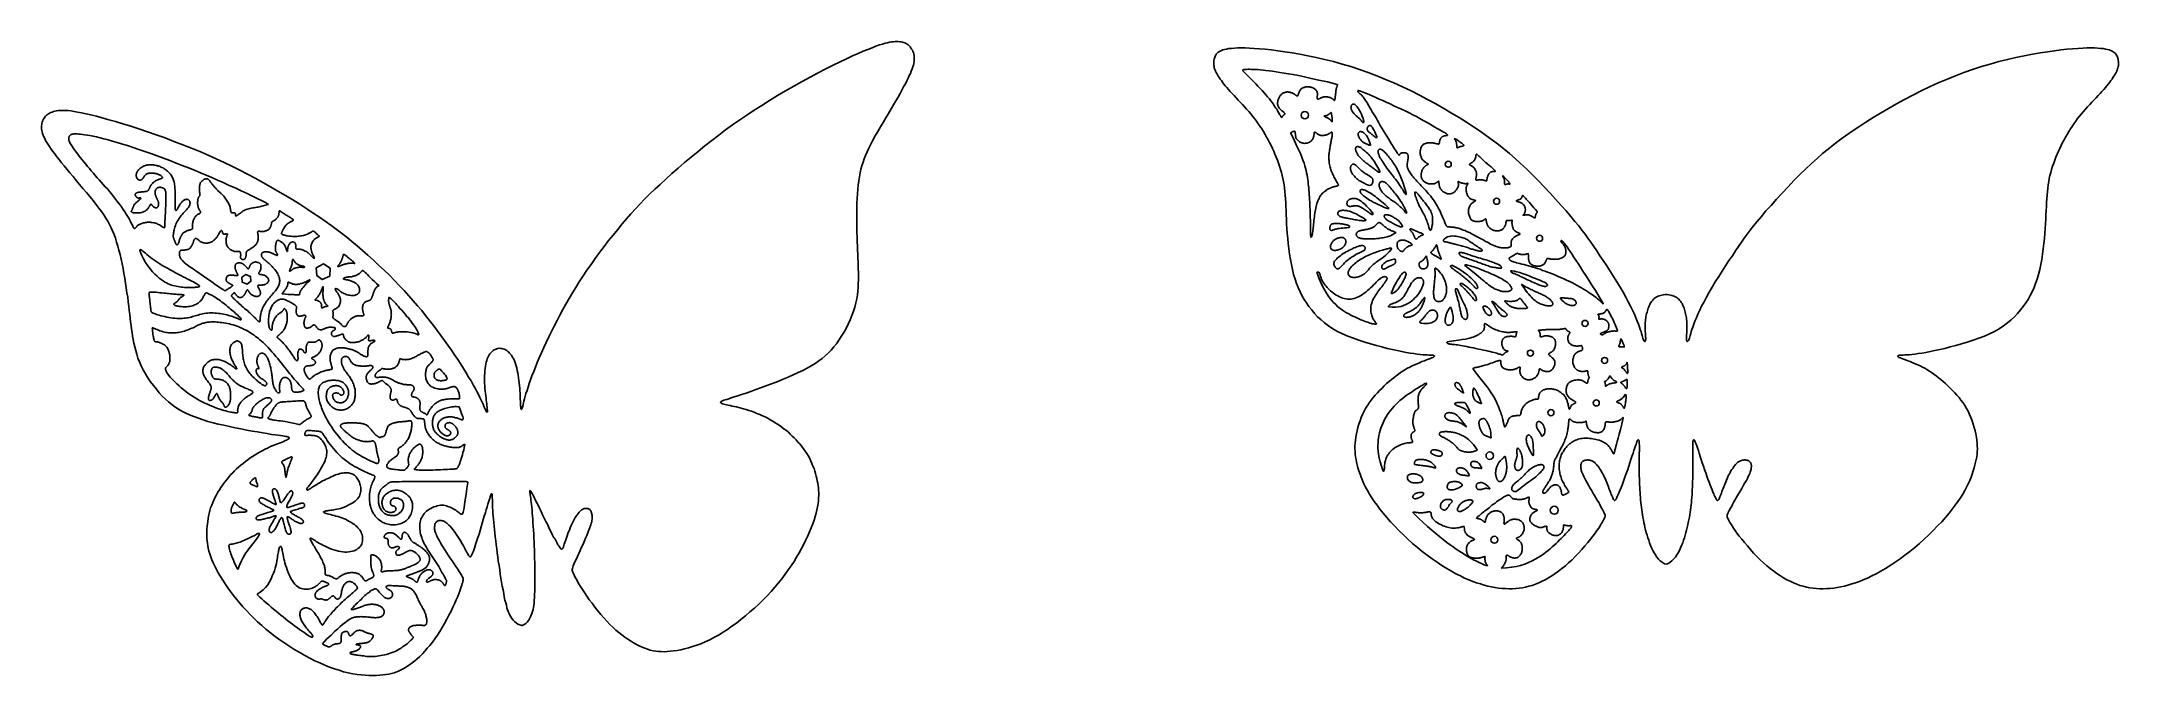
# Model space of a CAD drawing. Header units: millimetres. Extents: x 71 to 193, y 124 to 161.
import ezdxf

# ---------------------------------------------------------------- set-up
doc = ezdxf.new("R2010")
doc.units = ezdxf.units.MM

msp = doc.modelspace()

# ---------------------------------------------------------------- linework, layer by layer
at = {"color": 1}
for points in [[(99.58, 126.43), (99.6, 126.43), (99.71, 126.49), (99.81, 126.56), (99.89, 126.64), (99.97, 126.73), (100.03, 126.83), (100.09, 126.94), (100.13, 127.04), (100.17, 127.15), (100.21, 127.26), (100.24, 127.37), (100.26, 127.49), (100.28, 127.61), (100.29, 127.75), (100.3, 127.9), (100.31, 128.07), (100.32, 128.25), (100.33, 128.46), (100.33, 128.67), (100.33, 128.9), (100.34, 129.13), (100.34, 129.37), (100.34, 129.62), (100.33, 129.87), (100.33, 130.12), (100.32, 130.37), (100.32, 130.62), (100.31, 130.87), (100.3, 131.11), (100.29, 131.35), (100.28, 131.58), (100.27, 131.81), (100.26, 132.03), (100.25, 132.25), (100.23, 132.46), (100.22, 132.66), (100.21, 132.85), (100.19, 133.03), (100.18, 133.21), (100.16, 133.37), (100.14, 133.52), (100.13, 133.66), (100.11, 133.79), (100.1, 133.9), (100.08, 134), (100.07, 134.09), (100.06, 134.17), (100.05, 134.24), (100.05, 134.29), (100.05, 134.32), (100.05, 134.34), (100.06, 134.35), (100.07, 134.34), (100.09, 134.32), (100.11, 134.29), (100.14, 134.24), (100.18, 134.17), (100.22, 134.09), (100.27, 134), (100.32, 133.89), (100.38, 133.77), (100.45, 133.63), (100.53, 133.48), (100.61, 133.31), (100.7, 133.12), (100.79, 132.93), (100.89, 132.73), (100.99, 132.53), (101.09, 132.33), (101.18, 132.13), (101.28, 131.95), (101.36, 131.77), (101.44, 131.62), (101.52, 131.49), (101.58, 131.37), (101.64, 131.26), (101.69, 131.17), (101.74, 131.1), (101.78, 131.04), (101.82, 130.99), (101.85, 130.95), (101.87, 130.93), (101.9, 130.91), (101.92, 130.91), (101.94, 130.93), (101.96, 130.95), (101.99, 130.99), (102.01, 131.05), (102.04, 131.12), (102.06, 131.2), (102.1, 131.3), (102.13, 131.4), (102.17, 131.52), (102.21, 131.64), (102.25, 131.76), (102.3, 131.89), (102.36, 132.03), (102.41, 132.16), (102.47, 132.29), (102.53, 132.42), (102.59, 132.54), (102.65, 132.65), (102.71, 132.76), (102.77, 132.86), (102.83, 132.94), (102.88, 133.01), (102.93, 133.08), (102.99, 133.13), (103.04, 133.18), (103.08, 133.21), (103.13, 133.24), (103.18, 133.27), (103.23, 133.29), (103.28, 133.3), (103.32, 133.3), (103.37, 133.3), (103.41, 133.3), (103.45, 133.29), (103.49, 133.28), (103.52, 133.25), (103.55, 133.23), (103.58, 133.2), (103.61, 133.16), (103.63, 133.12), (103.64, 133.08), (103.66, 133.04), (103.67, 132.99), (103.68, 132.94), (103.69, 132.89), (103.7, 132.84), (103.7, 132.79), (103.7, 132.73), (103.69, 132.67), (103.68, 132.6), (103.67, 132.52), (103.64, 132.43), (103.62, 132.34), (103.58, 132.23), (103.54, 132.12), (103.49, 131.99), (103.44, 131.86), (103.38, 131.71), (103.31, 131.56), (103.24, 131.39), (103.16, 131.21), (103.07, 131.03), (102.99, 130.84), (102.91, 130.66), (102.83, 130.48), (102.75, 130.31), (102.68, 130.17), (102.63, 130.04), (102.59, 129.93), (102.56, 129.85), (102.54, 129.78), (102.53, 129.72), (102.53, 129.67), (102.54, 129.62), (102.56, 129.57), (102.58, 129.51), (102.62, 129.44), (102.66, 129.35), (102.71, 129.26), (102.77, 129.15), (102.84, 129.02), (102.92, 128.88), (103.02, 128.73), (103.13, 128.55), (103.25, 128.37), (103.39, 128.16), (103.53, 127.95), (103.69, 127.74), (103.86, 127.52), (104.03, 127.3), (104.2, 127.08), (104.38, 126.88), (104.56, 126.69), (104.73, 126.5), (104.91, 126.33), (105.09, 126.17), (105.26, 126.03), (105.44, 125.89), (105.61, 125.76), (105.78, 125.64), (105.95, 125.53), (106.12, 125.42), (106.29, 125.33), (106.45, 125.25), (106.62, 125.17), (106.78, 125.11), (106.94, 125.05), (107.1, 125), (107.26, 124.96), (107.42, 124.94), (107.58, 124.92), (107.74, 124.91), (107.91, 124.9), (108.09, 124.91), (108.27, 124.93), (108.46, 124.95), (108.67, 124.98), (108.88, 125.02), (109.11, 125.07), (109.34, 125.13), (109.58, 125.2), (109.82, 125.28), (110.07, 125.37), (110.32, 125.48), (110.58, 125.6), (110.83, 125.73), (111.09, 125.88), (111.36, 126.04), (111.62, 126.21), (111.88, 126.39), (112.15, 126.58), (112.41, 126.79), (112.68, 127), (112.94, 127.23), (113.2, 127.46), (113.45, 127.69), (113.7, 127.93), (113.95, 128.18), (114.18, 128.43), (114.4, 128.68), (114.61, 128.93), (114.81, 129.18), (115, 129.44), (115.18, 129.69), (115.36, 129.94), (115.52, 130.19), (115.67, 130.45), (115.82, 130.7), (115.96, 130.95), (116.09, 131.2), (116.21, 131.45), (116.33, 131.69), (116.43, 131.93), (116.53, 132.17), (116.62, 132.39), (116.69, 132.61), (116.76, 132.82), (116.81, 133.02), (116.86, 133.21), (116.9, 133.4), (116.93, 133.58), (116.95, 133.74), (116.96, 133.91), (116.97, 134.06), (116.97, 134.21), (116.96, 134.36), (116.95, 134.5), (116.93, 134.64), (116.91, 134.78), (116.88, 134.92), (116.85, 135.05), (116.82, 135.19), (116.78, 135.34), (116.74, 135.48), (116.69, 135.63), (116.63, 135.78), (116.57, 135.93), (116.51, 136.07), (116.44, 136.22), (116.36, 136.37), (116.27, 136.51), (116.18, 136.66), (116.08, 136.79), (115.97, 136.93), (115.87, 137.06), (115.75, 137.19), (115.64, 137.31), (115.53, 137.43), (115.42, 137.54), (115.3, 137.65), (115.19, 137.76), (115.07, 137.86), (114.95, 137.95), (114.82, 138.05), (114.7, 138.14), (114.56, 138.23), (114.42, 138.32), (114.28, 138.41), (114.13, 138.49), (113.98, 138.58), (113.82, 138.66), (113.67, 138.73), (113.51, 138.8), (113.35, 138.87), (113.19, 138.93), (113.03, 138.99), (112.88, 139.04), (112.72, 139.09), (112.57, 139.14), (112.43, 139.18), (112.28, 139.21), (112.15, 139.25), (112.02, 139.28), (111.89, 139.3), (111.78, 139.33), (111.67, 139.35), (111.57, 139.37), (111.48, 139.39), (111.41, 139.41), (111.34, 139.43), (111.29, 139.45), (111.25, 139.47), (111.23, 139.49), (111.22, 139.51), (111.22, 139.53), (111.23, 139.55), (111.26, 139.57), (111.29, 139.59), (111.34, 139.61), (111.4, 139.64), (111.48, 139.66), (111.58, 139.69), (111.7, 139.73), (111.84, 139.78), (112.01, 139.83), (112.22, 139.9), (112.45, 139.98), (112.71, 140.06), (112.99, 140.16), (113.29, 140.27), (113.61, 140.38), (113.93, 140.5), (114.25, 140.62), (114.57, 140.74), (114.88, 140.87), (115.18, 141), (115.47, 141.13), (115.76, 141.26), (116.03, 141.39), (116.28, 141.52), (116.53, 141.66), (116.76, 141.8), (116.97, 141.95), (117.17, 142.09), (117.35, 142.25), (117.53, 142.41), (117.69, 142.58), (117.85, 142.76), (118, 142.95), (118.15, 143.16), (118.29, 143.38), (118.43, 143.61), (118.57, 143.85), (118.69, 144.1), (118.81, 144.35), (118.91, 144.6), (119, 144.85), (119.08, 145.1), (119.14, 145.35), (119.19, 145.58), (119.23, 145.82), (119.26, 146.04), (119.27, 146.27), (119.28, 146.48), (119.29, 146.7), (119.29, 146.91), (119.29, 147.12), (119.28, 147.33), (119.28, 147.54), (119.27, 147.75), (119.26, 147.97), (119.25, 148.19), (119.24, 148.42), (119.23, 148.67), (119.22, 148.93), (119.21, 149.19), (119.2, 149.47), (119.19, 149.75), (119.19, 150.04), (119.19, 150.33), (119.19, 150.62), (119.19, 150.91), (119.2, 151.19), (119.21, 151.47), (119.23, 151.74), (119.25, 152), (119.28, 152.25), (119.31, 152.5), (119.35, 152.74), (119.39, 152.96), (119.44, 153.18), (119.49, 153.38), (119.56, 153.59), (119.63, 153.79), (119.71, 153.99), (119.8, 154.19), (119.9, 154.41), (120.01, 154.64), (120.14, 154.88), (120.28, 155.13), (120.43, 155.39), (120.58, 155.66), (120.74, 155.92), (120.9, 156.19), (121.05, 156.45), (121.2, 156.71), (121.34, 156.95), (121.48, 157.18), (121.61, 157.4), (121.73, 157.62), (121.84, 157.81), (121.94, 158), (122.04, 158.18), (122.12, 158.35), (122.2, 158.51), (122.27, 158.66), (122.34, 158.79), (122.39, 158.93), (122.44, 159.05), (122.48, 159.17), (122.51, 159.28), (122.53, 159.38), (122.55, 159.48), (122.56, 159.58), (122.56, 159.67), (122.56, 159.76), (122.55, 159.85), (122.53, 159.93), (122.51, 160.01), (122.48, 160.08), (122.45, 160.16), (122.41, 160.22), (122.36, 160.29), (122.32, 160.35), (122.26, 160.41), (122.21, 160.46), (122.14, 160.5), (122.08, 160.54), (122.01, 160.58), (121.94, 160.6), (121.87, 160.62), (121.79, 160.64), (121.71, 160.65), (121.62, 160.66), (121.53, 160.66), (121.44, 160.66), (121.34, 160.65), (121.23, 160.64), (121.12, 160.62), (120.99, 160.59), (120.85, 160.56), (120.7, 160.51), (120.52, 160.46), (120.32, 160.39), (120.1, 160.3), (119.85, 160.2), (119.57, 160.09), (119.27, 159.96), (118.95, 159.82), (118.6, 159.65), (118.22, 159.47), (117.81, 159.28), (117.39, 159.06), (116.94, 158.82), (116.47, 158.58), (115.99, 158.32), (115.51, 158.05), (115.03, 157.77), (114.55, 157.49), (114.08, 157.21), (113.63, 156.92), (113.19, 156.64), (112.76, 156.35), (112.34, 156.07), (111.92, 155.77), (111.51, 155.48), (111.11, 155.17), (110.7, 154.86), (110.3, 154.54), (109.9, 154.22), (109.5, 153.89), (109.11, 153.57), (108.73, 153.24), (108.36, 152.92), (108.01, 152.6), (107.67, 152.29), (107.36, 152), (107.06, 151.71), (106.77, 151.42), (106.5, 151.14), (106.23, 150.86), (105.97, 150.57), (105.71, 150.27), (105.45, 149.97), (105.19, 149.65), (104.92, 149.32), (104.66, 148.99), (104.39, 148.65), (104.13, 148.3), (103.88, 147.95), (103.63, 147.6), (103.39, 147.26), (103.16, 146.92), (102.94, 146.58), (102.74, 146.25), (102.54, 145.93), (102.35, 145.6), (102.16, 145.27), (101.98, 144.95), (101.81, 144.63), (101.64, 144.31), (101.48, 143.98), (101.31, 143.66), (101.16, 143.35), (101.01, 143.03), (100.87, 142.72), (100.73, 142.42), (100.6, 142.13), (100.48, 141.85), (100.37, 141.58), (100.27, 141.32), (100.17, 141.07), (100.09, 140.83), (100.01, 140.61), (99.94, 140.4), (99.88, 140.2), (99.82, 140.03), (99.77, 139.87), (99.73, 139.72), (99.7, 139.59), (99.67, 139.48), (99.65, 139.38), (99.63, 139.3), (99.61, 139.23), (99.59, 139.17), (99.58, 139.13), (99.56, 139.11), (99.55, 139.09), (99.54, 139.09), (99.53, 139.1), (99.53, 139.12), (99.52, 139.16), (99.51, 139.2), (99.51, 139.26), (99.5, 139.32), (99.5, 139.4), (99.49, 139.48), (99.49, 139.58), (99.48, 139.69), (99.48, 139.8), (99.47, 139.93), (99.47, 140.06), (99.46, 140.2), (99.45, 140.35), (99.44, 140.49), (99.43, 140.65), (99.41, 140.8), (99.39, 140.95), (99.37, 141.1), (99.34, 141.24), (99.31, 141.39), (99.28, 141.52), (99.24, 141.65), (99.2, 141.78), (99.16, 141.89), (99.12, 142), (99.07, 142.1), (99.02, 142.19), (98.97, 142.27), (98.92, 142.34), (98.86, 142.4), (98.81, 142.45), (98.76, 142.5), (98.7, 142.55), (98.65, 142.58), (98.6, 142.61), (98.54, 142.64), (98.47, 142.66), (98.41, 142.67), (98.33, 142.68), (98.24, 142.69), (98.24, 142.69)], [(166.6, 130.03), (166.51, 130.06), (166.38, 130.13), (166.26, 130.22), (166.16, 130.32), (166.06, 130.44), (165.97, 130.57), (165.89, 130.7), (165.82, 130.84), (165.75, 130.98), (165.69, 131.13), (165.63, 131.28), (165.58, 131.43), (165.53, 131.58), (165.48, 131.73), (165.44, 131.88), (165.4, 132.03), (165.36, 132.18), (165.33, 132.33), (165.3, 132.48), (165.27, 132.63), (165.24, 132.78), (165.21, 132.93), (165.19, 133.07), (165.17, 133.22), (165.15, 133.36), (165.13, 133.5), (165.11, 133.65), (165.1, 133.79), (165.09, 133.94), (165.08, 134.09), (165.07, 134.24), (165.06, 134.39), (165.06, 134.55), (165.05, 134.71), (165.04, 134.87), (165.04, 135.04), (165.03, 135.21), (165.03, 135.38), (165.03, 135.55), (165.03, 135.72), (165.03, 135.9), (165.03, 136.07), (165.03, 136.23), (165.03, 136.39), (165.03, 136.54), (165.04, 136.68), (165.04, 136.81), (165.04, 136.92), (165.04, 137), (165.03, 137.08), (165.03, 137.13), (165.03, 137.18), (165.03, 137.21), (165.02, 137.23), (165.02, 137.25), (165.01, 137.27), (165.01, 137.28), (165, 137.29), (165, 137.3), (164.99, 137.31), (164.98, 137.32), (164.98, 137.32), (164.97, 137.32), (164.96, 137.32), (164.95, 137.31), (164.94, 137.3), (164.92, 137.28), (164.91, 137.25), (164.89, 137.2), (164.86, 137.14), (164.84, 137.06), (164.8, 136.96), (164.76, 136.84), (164.71, 136.69), (164.66, 136.53), (164.6, 136.35), (164.54, 136.17), (164.48, 135.97), (164.41, 135.78), (164.35, 135.58), (164.28, 135.38), (164.21, 135.19), (164.14, 135.01), (164.08, 134.83), (164.02, 134.67), (163.96, 134.52), (163.9, 134.38), (163.85, 134.26), (163.81, 134.15), (163.77, 134.07), (163.74, 133.99), (163.71, 133.93), (163.69, 133.89), (163.67, 133.85), (163.65, 133.82), (163.63, 133.8), (163.61, 133.78), (163.6, 133.77), (163.58, 133.77), (163.57, 133.77), (163.56, 133.78), (163.54, 133.8), (163.52, 133.83), (163.5, 133.87), (163.48, 133.92), (163.45, 133.98), (163.42, 134.05), (163.39, 134.12), (163.36, 134.2), (163.32, 134.29), (163.29, 134.38), (163.25, 134.47), (163.22, 134.57), (163.18, 134.66), (163.14, 134.76), (163.1, 134.86), (163.06, 134.96), (163.02, 135.05), (162.98, 135.15), (162.93, 135.24), (162.89, 135.33), (162.84, 135.41), (162.79, 135.5), (162.74, 135.57), (162.7, 135.64), (162.65, 135.71), (162.61, 135.77), (162.56, 135.82), (162.52, 135.87), (162.48, 135.91), (162.45, 135.95), (162.42, 135.98), (162.38, 136), (162.35, 136.02), (162.32, 136.04), (162.29, 136.06), (162.26, 136.08), (162.23, 136.09), (162.2, 136.1), (162.17, 136.11), (162.14, 136.12), (162.1, 136.13), (162.07, 136.13), (162.04, 136.14), (162, 136.14), (161.96, 136.14), (161.93, 136.13), (161.89, 136.13), (161.86, 136.12), (161.82, 136.11), (161.79, 136.1), (161.76, 136.08), (161.73, 136.07), (161.71, 136.05), (161.69, 136.03), (161.67, 136.01), (161.65, 135.99), (161.64, 135.96), (161.63, 135.94), (161.62, 135.91), (161.61, 135.88), (161.6, 135.86), (161.6, 135.83), (161.6, 135.8), (161.6, 135.76), (161.6, 135.73), (161.6, 135.69), (161.61, 135.64), (161.62, 135.6), (161.63, 135.54), (161.65, 135.48), (161.67, 135.42), (161.7, 135.34), (161.74, 135.26), (161.78, 135.16), (161.84, 135.05), (161.9, 134.93), (161.97, 134.8), (162.05, 134.66), (162.14, 134.51), (162.23, 134.36), (162.31, 134.21), (162.4, 134.06), (162.49, 133.92), (162.57, 133.78), (162.65, 133.64), (162.72, 133.52), (162.78, 133.4), (162.84, 133.29), (162.89, 133.19), (162.94, 133.11), (162.97, 133.04), (163, 132.98), (163.02, 132.93), (163.03, 132.89), (163.03, 132.85), (163.02, 132.82), (163.01, 132.78), (163, 132.74), (162.97, 132.69), (162.94, 132.63), (162.9, 132.56), (162.86, 132.48), (162.8, 132.39), (162.73, 132.28), (162.65, 132.15), (162.55, 132.01), (162.44, 131.85), (162.31, 131.68), (162.17, 131.49), (162.01, 131.3), (161.84, 131.1), (161.66, 130.89), (161.47, 130.68), (161.28, 130.48), (161.09, 130.29), (160.89, 130.11), (160.7, 129.93), (160.5, 129.77), (160.3, 129.62), (160.1, 129.48), (159.91, 129.35), (159.71, 129.23), (159.52, 129.12), (159.33, 129.03), (159.14, 128.94), (158.94, 128.86), (158.75, 128.79), (158.56, 128.74), (158.37, 128.69), (158.18, 128.65), (157.99, 128.62), (157.79, 128.6), (157.59, 128.59), (157.39, 128.59), (157.19, 128.6), (156.99, 128.61), (156.78, 128.63), (156.57, 128.67), (156.37, 128.7), (156.16, 128.75), (155.94, 128.8), (155.73, 128.87), (155.5, 128.94), (155.28, 129.02), (155.04, 129.11), (154.8, 129.22), (154.55, 129.34), (154.29, 129.47), (154.02, 129.62), (153.75, 129.78), (153.47, 129.95), (153.18, 130.14), (152.9, 130.34), (152.61, 130.55), (152.32, 130.77), (152.04, 131), (151.75, 131.25), (151.48, 131.5), (151.21, 131.75), (150.95, 132.01), (150.7, 132.27), (150.46, 132.52), (150.24, 132.77), (150.03, 133.02), (149.84, 133.25), (149.67, 133.48), (149.5, 133.7), (149.36, 133.92), (149.22, 134.13), (149.1, 134.34), (148.99, 134.54), (148.9, 134.74), (148.81, 134.94), (148.73, 135.13), (148.67, 135.31), (148.61, 135.5), (148.55, 135.67), (148.51, 135.85), (148.47, 136.01), (148.44, 136.17), (148.41, 136.33), (148.39, 136.48), (148.38, 136.64), (148.37, 136.8), (148.37, 136.96), (148.38, 137.12), (148.4, 137.29), (148.42, 137.47), (148.46, 137.66), (148.5, 137.85), (148.55, 138.05), (148.6, 138.24), (148.67, 138.44), (148.74, 138.63), (148.82, 138.81), (148.91, 138.99), (149, 139.16), (149.11, 139.33), (149.21, 139.49), (149.32, 139.64), (149.44, 139.79), (149.56, 139.93), (149.69, 140.08), (149.82, 140.21), (149.96, 140.35), (150.09, 140.48), (150.23, 140.61), (150.37, 140.73), (150.51, 140.85), (150.65, 140.96), (150.78, 141.07), (150.92, 141.17), (151.05, 141.26), (151.18, 141.35), (151.31, 141.43), (151.45, 141.51), (151.58, 141.58), (151.72, 141.65), (151.86, 141.72), (152.01, 141.78), (152.15, 141.84), (152.3, 141.9), (152.44, 141.95), (152.57, 142), (152.69, 142.04), (152.79, 142.08), (152.88, 142.12), (152.95, 142.15), (152.99, 142.18), (153.02, 142.2), (153.03, 142.22), (153.03, 142.24), (153.01, 142.25), (152.97, 142.26), (152.93, 142.27), (152.87, 142.27), (152.79, 142.28), (152.71, 142.28), (152.61, 142.29), (152.49, 142.29), (152.35, 142.3), (152.2, 142.32), (152.02, 142.34), (151.83, 142.37), (151.61, 142.4), (151.38, 142.44), (151.12, 142.49), (150.85, 142.55), (150.57, 142.61), (150.27, 142.68), (149.95, 142.76), (149.63, 142.84), (149.29, 142.94), (148.95, 143.04), (148.61, 143.15), (148.28, 143.27), (147.96, 143.39), (147.65, 143.53), (147.35, 143.67), (147.08, 143.83), (146.83, 143.99), (146.6, 144.17), (146.39, 144.35), (146.19, 144.53), (146.01, 144.73), (145.84, 144.93), (145.68, 145.13), (145.54, 145.34), (145.4, 145.55), (145.27, 145.77), (145.16, 146), (145.05, 146.24), (144.95, 146.48), (144.87, 146.74), (144.78, 147.01), (144.71, 147.3), (144.65, 147.59), (144.59, 147.89), (144.54, 148.2), (144.5, 148.51), (144.47, 148.82), (144.44, 149.12), (144.41, 149.42), (144.39, 149.7), (144.37, 149.98), (144.36, 150.25), (144.35, 150.51), (144.34, 150.75), (144.33, 150.99), (144.32, 151.22), (144.3, 151.44), (144.29, 151.66), (144.27, 151.86), (144.25, 152.06), (144.22, 152.26), (144.19, 152.45), (144.15, 152.63), (144.11, 152.81), (144.07, 152.99), (144.02, 153.17), (143.96, 153.35), (143.9, 153.53), (143.83, 153.71), (143.76, 153.88), (143.69, 154.06), (143.62, 154.23), (143.54, 154.4), (143.46, 154.57), (143.37, 154.74), (143.29, 154.9), (143.2, 155.06), (143.11, 155.22), (143.01, 155.38), (142.92, 155.54), (142.82, 155.69), (142.71, 155.84), (142.61, 155.99), (142.5, 156.14), (142.38, 156.28), (142.27, 156.42), (142.15, 156.56), (142.03, 156.7), (141.91, 156.84), (141.78, 156.97), (141.66, 157.1), (141.54, 157.23), (141.42, 157.36), (141.3, 157.49), (141.18, 157.61), (141.07, 157.73), (140.97, 157.84), (140.87, 157.96), (140.78, 158.07), (140.7, 158.17), (140.62, 158.27), (140.55, 158.37), (140.48, 158.46), (140.42, 158.55), (140.37, 158.63), (140.32, 158.71), (140.28, 158.78), (140.24, 158.85), (140.21, 158.92), (140.18, 158.99), (140.15, 159.06), (140.13, 159.12), (140.12, 159.19), (140.11, 159.26), (140.1, 159.33), (140.1, 159.4), (140.1, 159.48), (140.11, 159.55), (140.12, 159.62), (140.14, 159.68), (140.16, 159.75), (140.18, 159.81), (140.22, 159.86), (140.25, 159.92), (140.3, 159.97), (140.35, 160.01), (140.41, 160.06), (140.47, 160.1), (140.55, 160.13), (140.64, 160.17), (140.74, 160.2), (140.86, 160.22), (140.99, 160.25), (141.14, 160.26), (141.31, 160.28), (141.5, 160.29), (141.71, 160.29), (141.94, 160.29), (142.2, 160.28), (142.48, 160.26), (142.79, 160.24), (143.12, 160.21), (143.48, 160.17), (143.86, 160.12), (144.26, 160.06), (144.69, 159.99), (145.15, 159.91), (145.62, 159.82), (146.1, 159.72), (146.6, 159.6), (147.11, 159.48), (147.62, 159.34), (148.13, 159.19), (148.64, 159.02), (149.15, 158.84), (149.66, 158.65), (150.16, 158.44), (150.66, 158.23), (151.16, 158), (151.66, 157.77), (152.15, 157.52), (152.63, 157.27), (153.11, 157.01), (153.58, 156.74), (154.03, 156.47), (154.48, 156.2), (154.91, 155.93), (155.32, 155.66), (155.71, 155.4), (156.08, 155.14), (156.44, 154.88), (156.78, 154.63), (157.11, 154.36), (157.43, 154.09), (157.76, 153.81), (158.08, 153.51), (158.42, 153.2), (158.76, 152.86), (159.11, 152.51), (159.46, 152.15), (159.8, 151.78), (160.13, 151.42), (160.45, 151.06), (160.75, 150.73), (161.02, 150.41), (161.26, 150.12), (161.48, 149.86), (161.67, 149.61), (161.85, 149.37), (162.02, 149.13), (162.19, 148.9), (162.36, 148.65), (162.54, 148.39), (162.72, 148.11), (162.92, 147.82), (163.12, 147.52), (163.32, 147.2), (163.52, 146.89), (163.71, 146.57), (163.9, 146.27), (164.08, 145.97), (164.24, 145.68), (164.38, 145.41), (164.51, 145.15), (164.63, 144.91), (164.74, 144.68), (164.83, 144.47), (164.91, 144.27), (164.98, 144.1), (165.04, 143.93), (165.08, 143.79), (165.13, 143.66), (165.16, 143.54), (165.19, 143.44), (165.21, 143.35), (165.23, 143.28), (165.25, 143.22), (165.27, 143.17), (165.29, 143.14), (165.31, 143.11), (165.32, 143.1), (165.34, 143.09), (165.36, 143.09), (165.37, 143.09), (165.38, 143.1), (165.39, 143.12), (165.4, 143.13), (165.4, 143.15), (165.4, 143.18), (165.41, 143.21), (165.41, 143.25), (165.41, 143.3), (165.4, 143.36), (165.4, 143.42), (165.39, 143.49), (165.39, 143.57), (165.38, 143.65), (165.38, 143.73), (165.38, 143.82), (165.37, 143.91), (165.37, 144.01), (165.38, 144.1), (165.38, 144.19), (165.39, 144.28), (165.4, 144.37), (165.41, 144.46), (165.42, 144.54), (165.44, 144.63), (165.46, 144.71), (165.48, 144.8), (165.5, 144.88), (165.52, 144.96), (165.55, 145.03), (165.58, 145.11), (165.61, 145.18), (165.64, 145.24), (165.67, 145.3), (165.7, 145.36), (165.74, 145.42), (165.78, 145.47), (165.82, 145.51), (165.86, 145.56), (165.9, 145.6), (165.95, 145.63), (166.01, 145.67), (166.06, 145.7), (166.13, 145.73), (166.19, 145.76), (166.27, 145.78), (166.35, 145.8), (166.44, 145.82), (166.54, 145.83), (166.6, 145.83)], [(166.6, 130.03), (166.69, 130.06), (166.82, 130.13), (166.93, 130.22), (167.04, 130.32), (167.14, 130.44), (167.23, 130.57), (167.31, 130.7), (167.38, 130.84), (167.45, 130.98), (167.51, 131.13), (167.57, 131.28), (167.62, 131.43), (167.67, 131.58), (167.71, 131.73), (167.75, 131.88), (167.79, 132.03), (167.83, 132.18), (167.87, 132.33), (167.9, 132.48), (167.93, 132.63), (167.96, 132.78), (167.99, 132.93), (168.01, 133.07), (168.03, 133.22), (168.05, 133.36), (168.07, 133.5), (168.08, 133.65), (168.09, 133.79), (168.11, 133.94), (168.12, 134.09), (168.12, 134.24), (168.13, 134.39), (168.14, 134.55), (168.15, 134.71), (168.15, 134.87), (168.16, 135.04), (168.16, 135.21), (168.16, 135.38), (168.17, 135.55), (168.17, 135.72), (168.17, 135.9), (168.17, 136.07), (168.17, 136.23), (168.16, 136.39), (168.16, 136.54), (168.16, 136.68), (168.16, 136.81), (168.16, 136.92), (168.16, 137), (168.16, 137.08), (168.16, 137.13), (168.17, 137.18), (168.17, 137.21), (168.17, 137.23), (168.18, 137.25), (168.18, 137.27), (168.19, 137.28), (168.19, 137.29), (168.2, 137.3), (168.21, 137.31), (168.21, 137.32), (168.22, 137.32), (168.23, 137.32), (168.24, 137.32), (168.25, 137.31), (168.26, 137.3), (168.27, 137.28), (168.29, 137.25), (168.31, 137.2), (168.33, 137.14), (168.36, 137.06), (168.4, 136.96), (168.44, 136.84), (168.49, 136.69), (168.54, 136.53), (168.59, 136.35), (168.65, 136.17), (168.72, 135.97), (168.78, 135.78), (168.85, 135.58), (168.92, 135.38), (168.99, 135.19), (169.05, 135.01), (169.12, 134.83), (169.18, 134.67), (169.24, 134.52), (169.29, 134.38), (169.34, 134.26), (169.39, 134.15), (169.42, 134.07), (169.46, 133.99), (169.49, 133.93), (169.51, 133.89), (169.53, 133.85), (169.55, 133.82), (169.57, 133.8), (169.58, 133.78), (169.6, 133.77), (169.61, 133.77), (169.63, 133.77), (169.64, 133.78), (169.66, 133.8), (169.68, 133.83), (169.7, 133.87), (169.72, 133.92), (169.75, 133.98), (169.78, 134.05), (169.81, 134.12), (169.84, 134.2), (169.87, 134.29), (169.91, 134.38), (169.94, 134.47), (169.98, 134.57), (170.02, 134.66), (170.06, 134.76), (170.09, 134.86), (170.13, 134.96), (170.18, 135.05), (170.22, 135.15), (170.26, 135.24), (170.31, 135.33), (170.36, 135.41), (170.4, 135.5), (170.45, 135.57), (170.5, 135.64), (170.55, 135.71), (170.59, 135.77), (170.63, 135.82), (170.67, 135.87), (170.71, 135.91), (170.75, 135.95), (170.78, 135.98), (170.81, 136), (170.84, 136.02), (170.88, 136.04), (170.91, 136.06), (170.94, 136.08), (170.97, 136.09), (171, 136.1), (171.03, 136.11), (171.06, 136.12), (171.09, 136.13), (171.13, 136.13), (171.16, 136.14), (171.2, 136.14), (171.23, 136.14), (171.27, 136.13), (171.31, 136.13), (171.34, 136.12), (171.38, 136.11), (171.41, 136.1), (171.44, 136.08), (171.46, 136.07), (171.49, 136.05), (171.51, 136.03), (171.53, 136.01), (171.54, 135.99), (171.56, 135.96), (171.57, 135.94), (171.58, 135.91), (171.59, 135.88), (171.59, 135.86), (171.6, 135.83), (171.6, 135.8), (171.6, 135.76), (171.6, 135.73), (171.59, 135.69), (171.59, 135.64), (171.58, 135.6), (171.57, 135.54), (171.55, 135.48), (171.53, 135.42), (171.5, 135.34), (171.46, 135.26), (171.41, 135.16), (171.36, 135.05), (171.3, 134.93), (171.22, 134.8), (171.14, 134.66), (171.06, 134.51), (170.97, 134.36), (170.88, 134.21), (170.79, 134.06), (170.71, 133.92), (170.63, 133.78), (170.55, 133.64), (170.48, 133.52), (170.42, 133.4), (170.36, 133.29), (170.31, 133.19), (170.26, 133.11), (170.23, 133.04), (170.2, 132.98), (170.18, 132.93), (170.17, 132.89), (170.17, 132.85), (170.17, 132.82), (170.18, 132.78), (170.2, 132.74), (170.23, 132.69), (170.26, 132.63), (170.29, 132.56), (170.34, 132.48), (170.4, 132.39), (170.47, 132.28), (170.55, 132.15), (170.64, 132.01), (170.75, 131.85), (170.88, 131.68), (171.03, 131.49), (171.19, 131.3), (171.36, 131.1), (171.54, 130.89), (171.72, 130.68), (171.91, 130.48), (172.11, 130.29), (172.3, 130.11), (172.5, 129.93), (172.7, 129.77), (172.9, 129.62), (173.09, 129.48), (173.29, 129.35), (173.48, 129.23), (173.68, 129.12), (173.87, 129.03), (174.06, 128.94), (174.25, 128.86), (174.44, 128.79), (174.63, 128.74), (174.82, 128.69), (175.02, 128.65), (175.21, 128.62), (175.41, 128.6), (175.61, 128.59), (175.8, 128.59), (176.01, 128.6), (176.21, 128.61), (176.42, 128.63), (176.62, 128.67), (176.83, 128.7), (177.04, 128.75), (177.25, 128.8), (177.47, 128.87), (177.69, 128.94), (177.92, 129.02), (178.15, 129.11), (178.39, 129.22), (178.65, 129.34), (178.9, 129.47), (179.17, 129.62), (179.45, 129.78), (179.73, 129.95), (180.01, 130.14), (180.3, 130.34), (180.59, 130.55), (180.88, 130.77), (181.16, 131), (181.44, 131.25), (181.72, 131.5), (181.99, 131.75), (182.25, 132.01), (182.5, 132.27), (182.74, 132.52), (182.96, 132.77), (183.17, 133.02), (183.36, 133.25), (183.53, 133.48), (183.69, 133.7), (183.84, 133.92), (183.97, 134.13), (184.09, 134.34), (184.2, 134.54), (184.3, 134.74), (184.39, 134.94), (184.46, 135.13), (184.53, 135.31), (184.59, 135.5), (184.64, 135.67), (184.69, 135.85), (184.73, 136.01), (184.76, 136.17), (184.79, 136.33), (184.81, 136.48), (184.82, 136.64), (184.83, 136.8), (184.82, 136.96), (184.82, 137.12), (184.8, 137.29), (184.77, 137.47), (184.74, 137.66), (184.7, 137.85), (184.65, 138.05), (184.59, 138.24), (184.53, 138.44), (184.45, 138.63), (184.37, 138.81), (184.29, 138.99), (184.19, 139.16), (184.09, 139.33), (183.99, 139.49), (183.87, 139.64), (183.76, 139.79), (183.63, 139.93), (183.51, 140.08), (183.38, 140.21), (183.24, 140.35), (183.1, 140.48), (182.97, 140.61), (182.83, 140.73), (182.69, 140.85), (182.55, 140.96), (182.41, 141.07), (182.28, 141.17), (182.15, 141.26), (182.02, 141.35), (181.88, 141.43), (181.75, 141.51), (181.62, 141.58), (181.48, 141.65), (181.34, 141.72), (181.19, 141.78), (181.05, 141.84), (180.9, 141.9), (180.76, 141.95), (180.63, 142), (180.51, 142.04), (180.41, 142.08), (180.32, 142.12), (180.25, 142.15), (180.2, 142.18), (180.18, 142.2), (180.16, 142.22), (180.17, 142.24), (180.19, 142.25), (180.22, 142.26), (180.27, 142.27), (180.33, 142.27), (180.4, 142.28), (180.49, 142.28), (180.59, 142.29), (180.71, 142.29), (180.84, 142.3), (181, 142.32), (181.17, 142.34), (181.37, 142.37), (181.59, 142.4), (181.82, 142.44), (182.07, 142.49), (182.34, 142.55), (182.63, 142.61), (182.93, 142.68), (183.24, 142.76), (183.57, 142.84), (183.91, 142.94), (184.24, 143.04), (184.58, 143.15), (184.92, 143.27), (185.24, 143.39), (185.55, 143.53), (185.84, 143.67), (186.11, 143.83), (186.36, 143.99), (186.6, 144.17), (186.81, 144.35), (187.01, 144.53), (187.19, 144.73), (187.36, 144.93), (187.51, 145.13), (187.66, 145.34), (187.8, 145.55), (187.92, 145.77), (188.04, 146), (188.15, 146.24), (188.24, 146.48), (188.33, 146.74), (188.41, 147.01), (188.48, 147.3), (188.55, 147.59), (188.6, 147.89), (188.65, 148.2), (188.69, 148.51), (188.73, 148.82), (188.76, 149.12), (188.79, 149.42), (188.81, 149.7), (188.82, 149.98), (188.84, 150.25), (188.85, 150.51), (188.86, 150.75), (188.87, 150.99), (188.88, 151.22), (188.89, 151.44), (188.91, 151.66), (188.93, 151.86), (188.95, 152.06), (188.98, 152.26), (189.01, 152.45), (189.04, 152.63), (189.08, 152.81), (189.13, 152.99), (189.18, 153.17), (189.24, 153.35), (189.3, 153.53), (189.36, 153.71), (189.43, 153.88), (189.51, 154.06), (189.58, 154.23), (189.66, 154.4), (189.74, 154.57), (189.82, 154.74), (189.91, 154.9), (190, 155.06), (190.09, 155.22), (190.18, 155.38), (190.28, 155.54), (190.38, 155.69), (190.48, 155.84), (190.59, 155.99), (190.7, 156.14), (190.81, 156.28), (190.93, 156.42), (191.05, 156.56), (191.17, 156.7), (191.29, 156.84), (191.41, 156.97), (191.54, 157.1), (191.66, 157.23), (191.78, 157.36), (191.9, 157.49), (192.02, 157.61), (192.13, 157.73), (192.23, 157.84), (192.33, 157.96), (192.42, 158.07), (192.5, 158.17), (192.58, 158.27), (192.65, 158.37), (192.72, 158.46), (192.77, 158.55), (192.83, 158.63), (192.88, 158.71), (192.92, 158.78), (192.96, 158.85), (192.99, 158.92), (193.02, 158.99), (193.04, 159.06), (193.06, 159.12), (193.08, 159.19), (193.09, 159.26), (193.09, 159.33), (193.09, 159.4), (193.09, 159.48), (193.08, 159.55), (193.07, 159.62), (193.06, 159.68), (193.04, 159.75), (193.01, 159.81), (192.98, 159.86), (192.94, 159.92), (192.9, 159.97), (192.85, 160.01), (192.79, 160.06), (192.72, 160.1), (192.64, 160.13), (192.55, 160.17), (192.45, 160.2), (192.34, 160.22), (192.2, 160.25), (192.06, 160.26), (191.89, 160.28), (191.7, 160.29), (191.49, 160.29), (191.25, 160.29), (191, 160.28), (190.71, 160.26), (190.41, 160.24), (190.08, 160.21), (189.72, 160.17), (189.34, 160.12), (188.93, 160.06), (188.5, 159.99), (188.05, 159.91), (187.58, 159.82), (187.09, 159.72), (186.6, 159.6), (186.09, 159.48), (185.58, 159.34), (185.07, 159.19), (184.55, 159.02), (184.04, 158.84), (183.54, 158.65), (183.03, 158.44), (182.53, 158.23), (182.03, 158), (181.54, 157.77), (181.05, 157.52), (180.57, 157.27), (180.09, 157.01), (179.62, 156.74), (179.16, 156.47), (178.72, 156.2), (178.29, 155.93), (177.88, 155.66), (177.49, 155.4), (177.11, 155.14), (176.76, 154.88), (176.42, 154.63), (176.09, 154.36), (175.76, 154.09), (175.44, 153.81), (175.11, 153.51), (174.78, 153.2), (174.44, 152.86), (174.09, 152.51), (173.74, 152.15), (173.4, 151.78), (173.06, 151.42), (172.75, 151.06), (172.45, 150.73), (172.18, 150.41), (171.94, 150.12), (171.72, 149.86), (171.52, 149.61), (171.34, 149.37), (171.17, 149.13), (171.01, 148.9), (170.84, 148.65), (170.66, 148.39), (170.48, 148.11), (170.28, 147.82), (170.08, 147.52), (169.88, 147.2), (169.68, 146.89), (169.48, 146.57), (169.3, 146.27), (169.12, 145.97), (168.96, 145.68), (168.82, 145.41), (168.68, 145.15), (168.57, 144.91), (168.46, 144.68), (168.37, 144.47), (168.29, 144.27), (168.22, 144.1), (168.16, 143.93), (168.11, 143.79), (168.07, 143.66), (168.04, 143.54), (168.01, 143.44), (167.99, 143.35), (167.96, 143.28), (167.94, 143.22), (167.93, 143.17), (167.91, 143.14), (167.89, 143.11), (167.87, 143.1), (167.86, 143.09), (167.84, 143.09), (167.83, 143.09), (167.82, 143.1), (167.81, 143.12), (167.8, 143.13), (167.8, 143.15), (167.79, 143.18), (167.79, 143.21), (167.79, 143.25), (167.79, 143.3), (167.79, 143.36), (167.8, 143.42), (167.8, 143.49), (167.81, 143.57), (167.81, 143.65), (167.82, 143.73), (167.82, 143.82), (167.82, 143.91), (167.82, 144.01), (167.82, 144.1), (167.82, 144.19), (167.81, 144.28), (167.8, 144.37), (167.79, 144.46), (167.77, 144.54), (167.76, 144.63), (167.74, 144.71), (167.72, 144.8), (167.7, 144.88), (167.67, 144.96), (167.65, 145.03), (167.62, 145.11), (167.59, 145.18), (167.56, 145.24), (167.53, 145.3), (167.49, 145.36), (167.46, 145.42), (167.42, 145.47), (167.38, 145.51), (167.34, 145.56), (167.29, 145.6), (167.24, 145.63), (167.19, 145.67), (167.13, 145.7), (167.07, 145.73), (167, 145.76), (166.93, 145.78), (166.85, 145.8), (166.75, 145.82), (166.65, 145.83), (166.6, 145.83)], [(147.34, 158.15), (146.76, 158.29), (146.25, 158.4), (145.8, 158.5), (145.41, 158.59), (145.06, 158.66), (144.75, 158.72), (144.47, 158.77), (144.22, 158.81), (143.98, 158.85), (143.75, 158.89), (143.54, 158.92), (143.34, 158.94), (143.16, 158.97), (142.99, 158.99), (142.83, 159), (142.68, 159.02), (142.54, 159.02), (142.42, 159.03), (142.3, 159.03), (142.2, 159.04), (142.11, 159.04), (142.03, 159.03), (141.97, 159.03), (141.91, 159.02), (141.87, 159.02), (141.83, 159.01), (141.81, 159), (141.8, 158.99), (141.8, 158.97), (141.81, 158.95), (141.82, 158.93), (141.85, 158.9), (141.88, 158.87), (141.92, 158.83), (141.97, 158.78), (142.02, 158.72), (142.09, 158.66), (142.16, 158.59), (142.25, 158.5), (142.34, 158.41), (142.45, 158.3), (142.56, 158.18), (142.68, 158.05), (142.8, 157.92), (142.93, 157.79), (143.05, 157.66), (143.16, 157.53), (143.26, 157.41), (143.36, 157.3), (143.44, 157.19), (143.52, 157.09), (143.58, 157), (143.64, 156.92), (143.69, 156.84), (143.74, 156.76), (143.79, 156.69), (143.83, 156.62), (143.86, 156.56), (143.9, 156.5), (143.93, 156.44), (143.96, 156.39), (143.99, 156.34), (144.01, 156.31), (144.03, 156.27), (144.05, 156.25), (144.06, 156.23), (144.07, 156.22), (144.08, 156.21), (144.09, 156.21), (144.1, 156.21), (144.1, 156.22), (144.11, 156.23), (144.11, 156.24), (144.12, 156.25), (144.13, 156.26), (144.13, 156.27), (144.14, 156.28), (144.15, 156.3), (144.16, 156.31), (144.17, 156.33), (144.19, 156.34), (144.21, 156.35), (144.22, 156.37), (144.24, 156.38), (144.25, 156.4), (144.26, 156.41), (144.26, 156.43), (144.26, 156.45), (144.25, 156.46), (144.23, 156.48), (144.22, 156.5), (144.19, 156.53), (144.16, 156.55), (144.14, 156.57), (144.1, 156.6), (144.07, 156.62), (144.04, 156.65), (144.01, 156.68), (143.98, 156.71), (143.96, 156.74), (143.93, 156.77), (143.91, 156.8), (143.89, 156.84), (143.87, 156.87), (143.86, 156.91), (143.85, 156.95), (143.84, 156.99), (143.84, 157.04), (143.84, 157.08), (143.85, 157.12), (143.85, 157.17), (143.86, 157.21), (143.88, 157.25), (143.89, 157.3), (143.91, 157.34), (143.93, 157.38), (143.95, 157.42), (143.97, 157.45), (144, 157.49), (144.03, 157.52), (144.06, 157.55), (144.09, 157.58), (144.12, 157.61), (144.15, 157.63), (144.19, 157.65), (144.22, 157.66), (144.26, 157.68), (144.29, 157.69), (144.33, 157.7), (144.37, 157.7), (144.41, 157.71), (144.45, 157.71), (144.48, 157.7), (144.52, 157.7), (144.56, 157.69), (144.6, 157.68), (144.64, 157.66), (144.68, 157.65), (144.72, 157.63), (144.76, 157.61), (144.79, 157.59), (144.83, 157.57), (144.86, 157.55), (144.88, 157.53), (144.9, 157.52), (144.92, 157.51), (144.94, 157.5), (144.95, 157.49), (144.96, 157.48), (144.97, 157.48), (144.98, 157.48), (144.99, 157.47), (144.99, 157.47), (145, 157.47), (145.01, 157.47), (145.01, 157.48), (145.02, 157.48), (145.03, 157.49), (145.03, 157.5), (145.04, 157.52), (145.05, 157.53), (145.05, 157.55), (145.06, 157.58), (145.07, 157.6), (145.08, 157.63), (145.09, 157.66), (145.1, 157.69), (145.11, 157.72), (145.13, 157.75), (145.14, 157.77), (145.16, 157.8), (145.18, 157.83), (145.21, 157.86), (145.23, 157.88), (145.26, 157.9), (145.29, 157.92), (145.32, 157.94), (145.36, 157.96), (145.4, 157.97), (145.44, 157.99), (145.48, 158), (145.52, 158), (145.56, 158.01), (145.6, 158.01), (145.64, 158.01), (145.68, 158.01), (145.72, 158), (145.76, 157.99), (145.8, 157.98), (145.84, 157.97), (145.88, 157.96), (145.91, 157.94), (145.95, 157.92), (145.98, 157.9), (146.01, 157.88), (146.04, 157.86), (146.06, 157.84), (146.09, 157.82), (146.11, 157.79), (146.13, 157.77), (146.14, 157.75), (146.16, 157.72), (146.17, 157.69), (146.17, 157.67), (146.18, 157.64), (146.18, 157.61), (146.18, 157.59), (146.18, 157.56), (146.18, 157.53), (146.18, 157.5), (146.17, 157.47), (146.17, 157.45), (146.17, 157.42), (146.16, 157.4), (146.16, 157.37), (146.16, 157.35), (146.16, 157.34), (146.16, 157.32), (146.16, 157.31), (146.17, 157.3), (146.18, 157.29), (146.19, 157.29), (146.21, 157.29), (146.23, 157.29), (146.25, 157.3), (146.27, 157.31), (146.3, 157.32), (146.33, 157.33), (146.36, 157.35), (146.4, 157.36), (146.43, 157.37), (146.46, 157.38), (146.49, 157.39), (146.52, 157.4), (146.55, 157.41), (146.57, 157.41), (146.6, 157.41), (146.63, 157.42), (146.66, 157.42), (146.68, 157.42), (146.71, 157.41), (146.74, 157.41), (146.77, 157.41), (146.8, 157.4), (146.83, 157.4), (146.86, 157.39), (146.88, 157.38), (146.91, 157.38), (146.93, 157.37), (146.96, 157.36), (146.98, 157.35), (147, 157.34), (147.02, 157.33), (147.03, 157.32), (147.05, 157.31), (147.07, 157.3), (147.08, 157.29), (147.09, 157.28), (147.1, 157.27), (147.11, 157.26), (147.12, 157.25), (147.13, 157.24), (147.14, 157.23), (147.15, 157.22), (147.16, 157.22), (147.16, 157.21), (147.17, 157.21), (147.18, 157.22), (147.18, 157.23), (147.19, 157.24), (147.2, 157.26), (147.2, 157.29), (147.21, 157.33), (147.21, 157.38), (147.22, 157.43), (147.23, 157.48), (147.23, 157.54), (147.24, 157.59), (147.25, 157.65), (147.25, 157.7), (147.26, 157.75), (147.26, 157.79), (147.27, 157.83), (147.28, 157.87), (147.28, 157.9), (147.29, 157.93), (147.3, 157.96), (147.31, 157.99), (147.32, 158.01), (147.33, 158.03), (147.34, 158.06), (147.34, 158.08), (147.35, 158.1), (147.35, 158.12), (147.35, 158.14), (147.34, 158.15)], [(148.89, 155.98), (148.85, 156.14), (148.8, 156.28), (148.75, 156.41), (148.7, 156.52), (148.65, 156.62), (148.59, 156.71), (148.54, 156.78), (148.49, 156.85), (148.45, 156.9), (148.41, 156.93), (148.37, 156.96), (148.33, 156.98), (148.3, 156.99), (148.27, 156.99), (148.24, 156.98), (148.22, 156.97), (148.2, 156.95), (148.18, 156.93), (148.17, 156.91), (148.16, 156.88), (148.15, 156.85), (148.15, 156.82), (148.14, 156.79), (148.15, 156.76), (148.15, 156.72), (148.16, 156.69), (148.18, 156.65), (148.19, 156.62), (148.21, 156.58), (148.23, 156.55), (148.25, 156.51), (148.28, 156.48), (148.31, 156.45), (148.33, 156.42), (148.36, 156.39), (148.39, 156.36), (148.42, 156.33), (148.45, 156.3), (148.48, 156.28), (148.51, 156.25), (148.54, 156.23), (148.57, 156.21), (148.59, 156.19), (148.62, 156.16), (148.64, 156.14), (148.67, 156.11), (148.69, 156.08), (148.72, 156.05), (148.75, 156.01), (148.78, 155.97), (148.81, 155.94), (148.83, 155.91), (148.86, 155.9), (148.87, 155.91), (148.89, 155.93), (148.89, 155.98)], [(158.04, 149.36), (157.95, 149.33), (157.87, 149.29), (157.8, 149.26), (157.74, 149.22), (157.69, 149.19), (157.66, 149.16), (157.63, 149.12), (157.6, 149.09), (157.58, 149.06), (157.56, 149.03), (157.55, 149), (157.54, 148.97), (157.53, 148.94), (157.53, 148.91), (157.52, 148.89), (157.52, 148.86), (157.52, 148.83), (157.52, 148.81), (157.52, 148.78), (157.52, 148.76), (157.52, 148.74), (157.52, 148.72), (157.52, 148.7), (157.52, 148.69), (157.52, 148.68), (157.52, 148.67), (157.52, 148.66), (157.51, 148.65), (157.51, 148.64), (157.5, 148.64), (157.49, 148.63), (157.48, 148.63), (157.47, 148.62), (157.45, 148.61), (157.43, 148.6), (157.41, 148.6), (157.39, 148.59), (157.36, 148.58), (157.33, 148.57), (157.29, 148.57), (157.25, 148.56), (157.21, 148.56), (157.17, 148.56), (157.12, 148.56), (157.07, 148.56), (157.02, 148.56), (156.96, 148.57), (156.9, 148.58), (156.84, 148.59), (156.78, 148.61), (156.72, 148.63), (156.65, 148.65), (156.57, 148.68), (156.5, 148.71), (156.41, 148.75), (156.32, 148.79), (156.23, 148.84), (156.13, 148.9), (156.02, 148.95), (155.92, 149.01), (155.8, 149.08), (155.69, 149.14), (155.58, 149.2), (155.46, 149.26), (155.35, 149.32), (155.24, 149.38), (155.13, 149.44), (155.02, 149.49), (154.91, 149.53), (154.82, 149.58), (154.72, 149.61), (154.64, 149.65), (154.56, 149.68), (154.49, 149.7), (154.42, 149.72), (154.36, 149.74), (154.3, 149.75), (154.25, 149.76), (154.2, 149.77), (154.16, 149.78), (154.12, 149.78), (154.08, 149.79), (154.04, 149.79), (154.01, 149.79), (153.98, 149.79), (153.95, 149.8), (153.92, 149.8), (153.89, 149.8), (153.86, 149.8), (153.84, 149.8), (153.82, 149.8), (153.79, 149.81), (153.77, 149.82), (153.75, 149.83), (153.73, 149.85), (153.71, 149.88), (153.69, 149.91), (153.68, 149.95), (153.66, 150), (153.64, 150.05), (153.61, 150.11), (153.59, 150.18), (153.56, 150.25), (153.53, 150.33), (153.49, 150.42), (153.45, 150.51), (153.4, 150.61), (153.36, 150.71), (153.31, 150.82), (153.25, 150.92), (153.19, 151.03), (153.14, 151.13), (153.07, 151.23), (153.01, 151.32), (152.95, 151.41), (152.88, 151.5), (152.81, 151.59), (152.74, 151.67), (152.67, 151.76), (152.6, 151.84), (152.53, 151.92), (152.46, 151.99), (152.39, 152.07), (152.32, 152.14), (152.25, 152.21), (152.19, 152.28), (152.12, 152.35), (152.06, 152.42), (152, 152.48), (151.94, 152.55), (151.88, 152.61), (151.83, 152.67), (151.78, 152.73), (151.73, 152.79), (151.69, 152.85), (151.65, 152.91), (151.61, 152.96), (151.58, 153.01), (151.55, 153.07), (151.52, 153.12), (151.5, 153.17), (151.48, 153.21), (151.46, 153.26), (151.45, 153.3), (151.44, 153.34), (151.43, 153.37), (151.43, 153.41), (151.43, 153.44), (151.44, 153.47), (151.44, 153.51), (151.45, 153.54), (151.45, 153.57), (151.46, 153.6), (151.46, 153.64), (151.47, 153.67), (151.48, 153.71), (151.48, 153.74), (151.49, 153.78), (151.49, 153.81), (151.49, 153.84), (151.5, 153.87), (151.5, 153.9), (151.49, 153.93), (151.49, 153.96), (151.49, 153.98), (151.48, 154), (151.48, 154.02), (151.47, 154.04), (151.46, 154.06), (151.45, 154.07), (151.44, 154.09), (151.43, 154.1), (151.41, 154.11), (151.4, 154.11), (151.38, 154.12), (151.36, 154.13), (151.34, 154.13), (151.31, 154.13), (151.28, 154.14), (151.26, 154.14), (151.23, 154.14), (151.2, 154.14), (151.18, 154.14), (151.15, 154.14), (151.13, 154.13), (151.11, 154.13), (151.1, 154.12), (151.08, 154.12), (151.07, 154.11), (151.06, 154.11), (151.04, 154.1), (151.04, 154.09), (151.03, 154.08), (151.02, 154.07), (151.01, 154.06), (151.01, 154.05), (151, 154.04), (151, 154.03), (150.99, 154.02), (150.99, 154.02), (150.98, 154.01), (150.97, 154.01), (150.97, 154.01), (150.95, 154.01), (150.94, 154.02), (150.93, 154.03), (150.91, 154.06), (150.88, 154.08), (150.85, 154.12), (150.82, 154.17), (150.78, 154.23), (150.74, 154.3), (150.69, 154.38), (150.63, 154.47), (150.57, 154.57), (150.49, 154.69), (150.41, 154.82), (150.33, 154.96), (150.24, 155.11), (150.14, 155.27), (150.05, 155.43), (149.95, 155.59), (149.86, 155.74), (149.77, 155.9), (149.69, 156.04), (149.61, 156.18), (149.53, 156.31), (149.46, 156.43), (149.39, 156.54), (149.33, 156.65), (149.27, 156.76), (149.21, 156.86), (149.15, 156.95), (149.1, 157.04), (149.05, 157.12), (149, 157.2), (148.95, 157.27), (148.91, 157.33), (148.87, 157.39), (148.82, 157.44), (148.79, 157.49), (148.75, 157.53), (148.71, 157.56), (148.68, 157.59), (148.65, 157.62), (148.62, 157.64), (148.6, 157.66), (148.58, 157.68), (148.57, 157.7), (148.56, 157.71), (148.55, 157.73), (148.55, 157.74), (148.54, 157.75), (148.54, 157.76), (148.55, 157.77), (148.55, 157.78), (148.55, 157.78), (148.56, 157.79), (148.58, 157.79), (148.6, 157.78), (148.64, 157.77), (148.69, 157.76), (148.76, 157.73), (148.85, 157.7), (148.96, 157.65), (149.1, 157.59), (149.25, 157.53), (149.42, 157.46), (149.6, 157.38), (149.8, 157.29), (150, 157.2), (150.21, 157.1), (150.43, 157.01), (150.65, 156.9), (150.87, 156.8), (151.1, 156.7), (151.32, 156.59), (151.54, 156.48), (151.76, 156.37), (151.97, 156.26), (152.17, 156.15), (152.37, 156.04), (152.56, 155.94), (152.74, 155.84), (152.9, 155.74), (153.06, 155.65), (153.19, 155.57), (153.31, 155.5), (153.41, 155.44), (153.5, 155.39), (153.57, 155.35), (153.63, 155.32), (153.67, 155.29), (153.71, 155.27), (153.73, 155.25), (153.76, 155.23), (153.77, 155.22), (153.78, 155.21), (153.79, 155.19), (153.8, 155.18), (153.8, 155.18), (153.79, 155.17), (153.79, 155.16), (153.78, 155.16), (153.76, 155.15), (153.75, 155.15), (153.73, 155.15), (153.71, 155.15), (153.69, 155.15), (153.67, 155.14), (153.65, 155.14), (153.62, 155.14), (153.6, 155.13), (153.58, 155.12), (153.55, 155.11), (153.53, 155.1), (153.5, 155.09), (153.48, 155.08), (153.46, 155.06), (153.44, 155.04), (153.42, 155.02), (153.4, 155), (153.39, 154.97), (153.38, 154.95), (153.36, 154.92), (153.35, 154.89), (153.34, 154.87), (153.34, 154.84), (153.33, 154.82), (153.33, 154.8), (153.32, 154.78), (153.32, 154.76), (153.32, 154.74), (153.32, 154.72), (153.32, 154.7), (153.31, 154.69), (153.31, 154.68), (153.31, 154.67), (153.3, 154.66), (153.3, 154.66), (153.29, 154.65), (153.28, 154.65), (153.27, 154.65), (153.25, 154.65), (153.24, 154.66), (153.21, 154.66), (153.19, 154.66), (153.16, 154.67), (153.14, 154.68), (153.11, 154.68), (153.07, 154.69), (153.04, 154.7), (153.01, 154.71), (152.97, 154.71), (152.94, 154.72), (152.9, 154.73), (152.87, 154.73), (152.83, 154.73), (152.79, 154.73), (152.75, 154.73), (152.71, 154.73), (152.66, 154.73), (152.62, 154.72), (152.58, 154.71), (152.54, 154.7), (152.5, 154.69), (152.46, 154.67), (152.42, 154.66), (152.39, 154.64), (152.36, 154.61), (152.34, 154.59), (152.31, 154.56), (152.29, 154.53), (152.27, 154.49), (152.26, 154.46), (152.24, 154.42), (152.23, 154.38), (152.22, 154.34), (152.21, 154.29), (152.2, 154.25), (152.2, 154.2), (152.2, 154.16), (152.2, 154.11), (152.2, 154.07), (152.21, 154.02), (152.22, 153.98), (152.23, 153.94), (152.25, 153.9), (152.26, 153.86), (152.28, 153.82), (152.3, 153.79), (152.32, 153.76), (152.34, 153.73), (152.36, 153.7), (152.38, 153.68), (152.41, 153.66), (152.43, 153.63), (152.45, 153.62), (152.48, 153.6), (152.5, 153.58), (152.52, 153.57), (152.55, 153.55), (152.57, 153.54), (152.59, 153.53), (152.61, 153.52), (152.62, 153.51), (152.64, 153.5), (152.65, 153.49), (152.66, 153.49), (152.67, 153.48), (152.67, 153.47), (152.67, 153.47), (152.67, 153.46), (152.66, 153.46), (152.66, 153.45), (152.65, 153.45), (152.63, 153.44), (152.61, 153.43), (152.59, 153.42), (152.57, 153.41), (152.55, 153.4), (152.53, 153.38), (152.5, 153.37), (152.48, 153.35), (152.46, 153.33), (152.44, 153.31), (152.42, 153.29), (152.4, 153.27), (152.38, 153.24), (152.36, 153.21), (152.34, 153.18), (152.33, 153.15), (152.31, 153.12), (152.3, 153.08), (152.29, 153.05), (152.28, 153.01), (152.27, 152.97), (152.26, 152.93), (152.26, 152.89), (152.25, 152.85), (152.25, 152.81), (152.26, 152.77), (152.26, 152.73), (152.27, 152.7), (152.28, 152.66), (152.3, 152.63), (152.31, 152.59), (152.33, 152.56), (152.35, 152.53), (152.37, 152.51), (152.39, 152.48), (152.42, 152.46), (152.45, 152.43), (152.48, 152.41), (152.51, 152.4), (152.54, 152.38), (152.57, 152.36), (152.6, 152.35), (152.64, 152.34), (152.67, 152.33), (152.71, 152.33), (152.75, 152.32), (152.78, 152.32), (152.82, 152.32), (152.86, 152.32), (152.9, 152.32), (152.94, 152.32), (152.98, 152.33), (153.01, 152.33), (153.05, 152.34), (153.08, 152.35), (153.11, 152.36), (153.14, 152.38), (153.16, 152.39), (153.18, 152.4), (153.2, 152.42), (153.21, 152.43), (153.22, 152.45), (153.23, 152.46), (153.24, 152.47), (153.25, 152.47), (153.26, 152.48), (153.26, 152.48), (153.27, 152.48), (153.27, 152.47), (153.27, 152.47), (153.28, 152.46), (153.28, 152.45), (153.28, 152.44), (153.29, 152.42), (153.29, 152.4), (153.29, 152.38), (153.29, 152.36), (153.3, 152.34), (153.3, 152.32), (153.3, 152.29), (153.31, 152.26), (153.31, 152.23), (153.32, 152.2), (153.32, 152.17), (153.33, 152.13), (153.35, 152.1), (153.36, 152.07), (153.38, 152.03), (153.41, 152), (153.44, 151.96), (153.47, 151.93), (153.51, 151.89), (153.55, 151.86), (153.59, 151.83), (153.63, 151.81), (153.67, 151.79), (153.71, 151.77), (153.75, 151.75), (153.79, 151.74), (153.83, 151.73), (153.87, 151.73), (153.91, 151.73), (153.94, 151.73), (153.98, 151.74), (154.02, 151.75), (154.06, 151.76), (154.09, 151.78), (154.13, 151.79), (154.16, 151.81), (154.19, 151.84), (154.22, 151.86), (154.25, 151.89), (154.28, 151.92), (154.31, 151.95), (154.33, 151.98), (154.35, 152.01), (154.37, 152.05), (154.39, 152.08), (154.4, 152.11), (154.41, 152.14), (154.42, 152.17), (154.42, 152.2), (154.43, 152.23), (154.43, 152.25), (154.43, 152.28), (154.43, 152.3), (154.43, 152.32), (154.43, 152.33), (154.43, 152.35), (154.42, 152.36), (154.42, 152.38), (154.42, 152.39), (154.42, 152.4), (154.42, 152.41), (154.41, 152.41), (154.41, 152.42), (154.41, 152.43), (154.41, 152.43), (154.41, 152.44), (154.42, 152.44), (154.42, 152.44), (154.42, 152.45), (154.42, 152.45), (154.43, 152.45), (154.43, 152.45), (154.44, 152.45), (154.44, 152.45), (154.45, 152.45), (154.46, 152.44), (154.46, 152.44), (154.47, 152.43), (154.48, 152.43), (154.5, 152.42), (154.51, 152.41), (154.53, 152.4), (154.54, 152.4), (154.56, 152.39), (154.58, 152.38), (154.6, 152.37), (154.63, 152.36), (154.66, 152.36), (154.69, 152.35), (154.71, 152.35), (154.74, 152.34), (154.77, 152.34), (154.8, 152.34), (154.83, 152.33), (154.85, 152.33), (154.88, 152.33), (154.89, 152.34), (154.91, 152.34), (154.93, 152.34), (154.94, 152.34), (154.95, 152.34), (154.96, 152.35), (154.97, 152.35), (154.98, 152.35), (154.98, 152.35), (154.99, 152.34), (154.99, 152.34), (154.99, 152.34), (154.99, 152.33), (154.99, 152.32), (154.98, 152.31), (154.97, 152.3), (154.96, 152.29), (154.95, 152.27), (154.94, 152.25), (154.93, 152.23), (154.92, 152.21), (154.91, 152.18), (154.9, 152.16), (154.89, 152.13), (154.88, 152.1), (154.88, 152.07), (154.88, 152.03), (154.88, 152), (154.88, 151.96), (154.89, 151.93), (154.89, 151.89), (154.9, 151.85), (154.9, 151.82), (154.91, 151.78), (154.93, 151.75), (154.94, 151.71), (154.95, 151.68), (154.97, 151.64), (154.99, 151.61), (155.01, 151.58), (155.03, 151.55), (155.06, 151.52), (155.08, 151.5), (155.11, 151.47), (155.14, 151.45), (155.17, 151.43), (155.2, 151.42), (155.23, 151.41), (155.26, 151.4), (155.28, 151.39), (155.31, 151.38), (155.34, 151.38), (155.36, 151.37), (155.38, 151.37), (155.4, 151.36), (155.41, 151.36), (155.42, 151.35), (155.43, 151.35), (155.43, 151.34), (155.43, 151.33), (155.42, 151.32), (155.41, 151.31), (155.4, 151.3), (155.38, 151.29), (155.36, 151.28), (155.34, 151.26), (155.31, 151.25), (155.28, 151.23), (155.25, 151.2), (155.22, 151.18), (155.19, 151.14), (155.16, 151.11), (155.13, 151.07), (155.11, 151.03), (155.08, 150.98), (155.06, 150.93), (155.05, 150.88), (155.03, 150.82), (155.03, 150.77), (155.02, 150.71), (155.03, 150.65), (155.03, 150.59), (155.04, 150.53), (155.06, 150.48), (155.08, 150.42), (155.1, 150.37), (155.12, 150.33), (155.14, 150.29), (155.17, 150.25), (155.19, 150.22), (155.22, 150.2), (155.26, 150.17), (155.29, 150.16), (155.33, 150.14), (155.38, 150.13), (155.43, 150.12), (155.48, 150.11), (155.53, 150.11), (155.59, 150.11), (155.64, 150.11), (155.69, 150.12), (155.74, 150.13), (155.79, 150.14), (155.83, 150.15), (155.86, 150.16), (155.89, 150.18), (155.92, 150.2), (155.94, 150.21), (155.96, 150.23), (155.97, 150.24), (155.99, 150.25), (156, 150.26), (156.01, 150.26), (156.02, 150.27), (156.03, 150.27), (156.03, 150.26), (156.04, 150.25), (156.04, 150.24), (156.05, 150.23), (156.05, 150.21), (156.05, 150.19), (156.06, 150.17), (156.06, 150.14), (156.07, 150.11), (156.07, 150.08), (156.08, 150.05), (156.09, 150.02), (156.1, 149.99), (156.11, 149.95), (156.12, 149.92), (156.14, 149.89), (156.16, 149.85), (156.18, 149.82), (156.21, 149.79), (156.24, 149.76), (156.27, 149.73), (156.31, 149.7), (156.35, 149.67), (156.39, 149.65), (156.43, 149.63), (156.47, 149.61), (156.51, 149.59), (156.56, 149.58), (156.6, 149.57), (156.64, 149.56), (156.68, 149.56), (156.72, 149.56), (156.76, 149.56), (156.79, 149.56), (156.83, 149.57), (156.86, 149.58), (156.9, 149.6), (156.93, 149.61), (156.97, 149.63), (157, 149.65), (157.03, 149.67), (157.05, 149.7), (157.08, 149.72), (157.1, 149.75), (157.13, 149.78), (157.14, 149.81), (157.16, 149.84), (157.18, 149.87), (157.19, 149.9), (157.2, 149.93), (157.21, 149.96), (157.22, 149.99), (157.22, 150.02), (157.22, 150.04), (157.23, 150.07), (157.23, 150.09), (157.23, 150.11), (157.23, 150.13), (157.24, 150.15), (157.24, 150.16), (157.25, 150.17), (157.27, 150.17), (157.28, 150.18), (157.3, 150.18), (157.31, 150.18), (157.33, 150.18), (157.35, 150.18), (157.37, 150.18), (157.39, 150.18), (157.41, 150.17), (157.43, 150.17), (157.45, 150.17), (157.46, 150.17), (157.48, 150.17), (157.5, 150.18), (157.51, 150.18), (157.52, 150.18), (157.53, 150.18), (157.54, 150.18), (157.55, 150.19), (157.55, 150.19), (157.56, 150.19), (157.57, 150.19), (157.57, 150.19), (157.57, 150.2), (157.58, 150.19), (157.58, 150.19), (157.58, 150.19), (157.59, 150.19), (157.59, 150.18), (157.59, 150.17), (157.59, 150.16), (157.59, 150.15), (157.58, 150.14), (157.58, 150.12), (157.58, 150.1), (157.57, 150.07), (157.57, 150.05), (157.57, 150.02), (157.58, 149.98), (157.58, 149.94), (157.59, 149.9), (157.6, 149.86), (157.61, 149.81), (157.62, 149.77), (157.64, 149.73), (157.65, 149.68), (157.67, 149.65), (157.69, 149.61), (157.72, 149.59), (157.74, 149.56), (157.77, 149.54), (157.79, 149.52), (157.82, 149.5), (157.85, 149.49), (157.88, 149.47), (157.92, 149.46), (157.95, 149.44), (157.98, 149.43), (158, 149.42), (158.03, 149.4), (158.04, 149.39), (158.05, 149.38), (158.04, 149.36)], [(99.58, 126.43), (99.57, 126.43), (99.45, 126.47), (99.34, 126.52), (99.24, 126.59), (99.15, 126.67), (99.07, 126.75), (99, 126.85), (98.94, 126.94), (98.88, 127.04), (98.83, 127.14), (98.78, 127.25), (98.74, 127.36), (98.7, 127.48), (98.67, 127.62), (98.63, 127.76), (98.59, 127.93), (98.55, 128.11), (98.52, 128.31), (98.48, 128.52), (98.43, 128.74), (98.39, 128.97), (98.35, 129.21), (98.31, 129.45), (98.28, 129.7), (98.24, 129.95), (98.2, 130.2), (98.17, 130.44), (98.14, 130.69), (98.11, 130.93), (98.08, 131.17), (98.05, 131.4), (98.02, 131.63), (98, 131.85), (97.97, 132.06), (97.95, 132.27), (97.93, 132.47), (97.91, 132.66), (97.9, 132.84), (97.88, 133.02), (97.87, 133.18), (97.86, 133.33), (97.86, 133.47), (97.85, 133.6), (97.85, 133.72), (97.85, 133.82), (97.84, 133.91), (97.84, 133.99), (97.84, 134.05), (97.83, 134.1), (97.83, 134.14), (97.82, 134.16), (97.81, 134.16), (97.8, 134.16), (97.79, 134.13), (97.77, 134.09), (97.75, 134.04), (97.72, 133.97), (97.7, 133.88), (97.66, 133.78), (97.63, 133.67), (97.59, 133.54), (97.54, 133.39), (97.49, 133.22), (97.44, 133.05), (97.38, 132.85), (97.32, 132.64), (97.26, 132.43), (97.19, 132.21), (97.13, 132), (97.07, 131.79), (97, 131.59), (96.95, 131.41), (96.89, 131.25), (96.84, 131.1), (96.8, 130.97), (96.76, 130.86), (96.72, 130.76), (96.69, 130.68), (96.66, 130.62), (96.63, 130.56), (96.61, 130.52), (96.58, 130.49), (96.56, 130.47), (96.54, 130.47), (96.52, 130.48), (96.49, 130.5), (96.46, 130.54), (96.43, 130.59), (96.39, 130.65), (96.35, 130.73), (96.3, 130.82), (96.25, 130.92), (96.2, 131.02), (96.14, 131.14), (96.07, 131.25), (96, 131.37), (95.93, 131.49), (95.85, 131.62), (95.77, 131.73), (95.69, 131.85), (95.61, 131.96), (95.53, 132.06), (95.46, 132.16), (95.38, 132.25), (95.31, 132.32), (95.25, 132.38), (95.18, 132.44), (95.13, 132.48), (95.07, 132.52), (95.01, 132.55), (94.96, 132.57), (94.91, 132.58), (94.86, 132.59), (94.81, 132.6), (94.76, 132.6), (94.72, 132.59), (94.68, 132.58), (94.64, 132.56), (94.6, 132.54), (94.57, 132.52), (94.55, 132.48), (94.53, 132.45), (94.51, 132.41), (94.49, 132.37), (94.48, 132.33), (94.48, 132.28), (94.47, 132.23), (94.47, 132.18), (94.47, 132.13), (94.47, 132.08), (94.48, 132.03), (94.49, 131.97), (94.51, 131.91), (94.53, 131.84), (94.56, 131.77), (94.59, 131.69), (94.63, 131.6), (94.69, 131.5), (94.75, 131.39), (94.81, 131.28), (94.89, 131.15), (94.97, 131.02), (95.06, 130.88), (95.16, 130.72), (95.27, 130.56), (95.38, 130.39), (95.5, 130.22), (95.61, 130.05), (95.72, 129.89), (95.82, 129.74), (95.91, 129.61), (95.98, 129.49), (96.04, 129.39), (96.09, 129.31), (96.12, 129.25), (96.14, 129.19), (96.14, 129.14), (96.14, 129.09), (96.13, 129.04), (96.12, 128.97), (96.09, 128.9), (96.07, 128.81), (96.03, 128.71), (95.99, 128.59), (95.94, 128.45), (95.89, 128.3), (95.82, 128.13), (95.74, 127.94), (95.65, 127.74), (95.54, 127.52), (95.43, 127.28), (95.31, 127.04), (95.19, 126.8), (95.05, 126.56), (94.92, 126.32), (94.78, 126.09), (94.63, 125.87), (94.49, 125.66), (94.34, 125.46), (94.19, 125.27), (94.04, 125.1), (93.89, 124.93), (93.75, 124.78), (93.6, 124.63), (93.45, 124.49), (93.3, 124.37), (93.15, 124.25), (93, 124.14), (92.85, 124.04), (92.7, 123.94), (92.55, 123.86), (92.4, 123.79), (92.25, 123.73), (92.1, 123.67), (91.94, 123.63), (91.78, 123.59), (91.62, 123.56), (91.44, 123.54), (91.26, 123.52), (91.06, 123.51), (90.86, 123.51), (90.64, 123.51), (90.41, 123.52), (90.17, 123.54), (89.93, 123.57), (89.67, 123.61), (89.41, 123.66), (89.14, 123.73), (88.87, 123.81), (88.6, 123.89), (88.32, 124), (88.03, 124.11), (87.74, 124.24), (87.45, 124.37), (87.16, 124.52), (86.87, 124.68), (86.57, 124.85), (86.28, 125.02), (85.98, 125.21), (85.69, 125.4), (85.41, 125.6), (85.13, 125.8), (84.85, 126.01), (84.59, 126.22), (84.34, 126.43), (84.1, 126.65), (83.88, 126.87), (83.66, 127.09), (83.45, 127.31), (83.24, 127.53), (83.05, 127.75), (82.87, 127.98), (82.69, 128.2), (82.52, 128.43), (82.35, 128.65), (82.2, 128.88), (82.06, 129.09), (81.92, 129.31), (81.8, 129.52), (81.69, 129.72), (81.59, 129.92), (81.5, 130.11), (81.42, 130.29), (81.36, 130.46), (81.3, 130.63), (81.25, 130.8), (81.21, 130.96), (81.18, 131.11), (81.16, 131.26), (81.14, 131.4), (81.13, 131.54), (81.12, 131.68), (81.12, 131.82), (81.12, 131.96), (81.13, 132.1), (81.14, 132.25), (81.16, 132.39), (81.18, 132.54), (81.2, 132.7), (81.23, 132.85), (81.26, 133.01), (81.3, 133.17), (81.35, 133.33), (81.41, 133.48), (81.47, 133.64), (81.54, 133.79), (81.61, 133.95), (81.69, 134.1), (81.78, 134.25), (81.86, 134.39), (81.95, 134.53), (82.05, 134.67), (82.14, 134.8), (82.23, 134.92), (82.33, 135.04), (82.43, 135.16), (82.53, 135.28), (82.64, 135.39), (82.75, 135.5), (82.87, 135.61), (82.99, 135.72), (83.12, 135.83), (83.25, 135.94), (83.39, 136.05), (83.53, 136.15), (83.67, 136.26), (83.81, 136.35), (83.96, 136.44), (84.11, 136.53), (84.25, 136.61), (84.4, 136.69), (84.54, 136.77), (84.68, 136.83), (84.82, 136.9), (84.95, 136.96), (85.08, 137.01), (85.21, 137.06), (85.33, 137.11), (85.44, 137.15), (85.54, 137.19), (85.63, 137.23), (85.72, 137.27), (85.79, 137.3), (85.85, 137.33), (85.89, 137.35), (85.93, 137.38), (85.95, 137.4), (85.96, 137.42), (85.95, 137.44), (85.94, 137.46), (85.91, 137.48), (85.87, 137.49), (85.82, 137.51), (85.76, 137.52), (85.67, 137.53), (85.57, 137.55), (85.45, 137.57), (85.3, 137.59), (85.12, 137.61), (84.91, 137.64), (84.67, 137.68), (84.4, 137.73), (84.1, 137.78), (83.79, 137.83), (83.46, 137.89), (83.12, 137.96), (82.79, 138.02), (82.45, 138.09), (82.12, 138.17), (81.8, 138.24), (81.49, 138.32), (81.19, 138.4), (80.91, 138.49), (80.63, 138.58), (80.37, 138.68), (80.12, 138.78), (79.89, 138.88), (79.66, 139), (79.46, 139.12), (79.26, 139.25), (79.07, 139.39), (78.88, 139.54), (78.7, 139.71), (78.52, 139.88), (78.34, 140.08), (78.17, 140.28), (78, 140.5), (77.83, 140.72), (77.68, 140.95), (77.53, 141.19), (77.4, 141.42), (77.28, 141.65), (77.18, 141.88), (77.09, 142.11), (77.02, 142.33), (76.96, 142.55), (76.9, 142.77), (76.86, 142.98), (76.82, 143.19), (76.78, 143.4), (76.75, 143.61), (76.72, 143.81), (76.69, 144.02), (76.66, 144.23), (76.64, 144.45), (76.61, 144.67), (76.58, 144.9), (76.55, 145.14), (76.52, 145.4), (76.49, 145.67), (76.45, 145.94), (76.41, 146.22), (76.37, 146.5), (76.32, 146.79), (76.27, 147.07), (76.22, 147.36), (76.17, 147.63), (76.11, 147.91), (76.05, 148.17), (75.98, 148.43), (75.91, 148.67), (75.84, 148.91), (75.77, 149.14), (75.69, 149.35), (75.61, 149.56), (75.52, 149.75), (75.42, 149.94), (75.32, 150.13), (75.21, 150.31), (75.09, 150.5), (74.95, 150.7), (74.8, 150.9), (74.63, 151.12), (74.46, 151.35), (74.27, 151.58), (74.07, 151.82), (73.87, 152.05), (73.67, 152.29), (73.48, 152.52), (73.29, 152.75), (73.11, 152.97), (72.94, 153.17), (72.77, 153.37), (72.62, 153.56), (72.48, 153.74), (72.35, 153.91), (72.22, 154.07), (72.11, 154.22), (72.01, 154.36), (71.91, 154.5), (71.83, 154.62), (71.75, 154.74), (71.68, 154.86), (71.63, 154.97), (71.58, 155.07), (71.54, 155.17), (71.5, 155.27), (71.48, 155.36), (71.46, 155.45), (71.45, 155.54), (71.45, 155.63), (71.45, 155.71), (71.46, 155.79), (71.47, 155.87), (71.49, 155.95), (71.52, 156.02), (71.55, 156.09), (71.59, 156.16), (71.64, 156.22), (71.68, 156.28), (71.74, 156.34), (71.79, 156.39), (71.85, 156.43), (71.92, 156.47), (71.99, 156.51), (72.06, 156.53), (72.14, 156.56), (72.23, 156.58), (72.32, 156.6), (72.41, 156.61), (72.51, 156.62), (72.61, 156.62), (72.73, 156.62), (72.86, 156.62), (73, 156.61), (73.16, 156.59), (73.35, 156.56), (73.56, 156.52), (73.79, 156.48), (74.05, 156.42), (74.34, 156.36), (74.66, 156.28), (75, 156.19), (75.38, 156.08), (75.78, 155.97), (76.21, 155.84), (76.67, 155.7), (77.15, 155.54), (77.65, 155.37), (78.16, 155.19), (78.68, 155.01), (79.2, 154.81), (79.72, 154.61), (80.23, 154.41), (80.72, 154.21), (81.2, 154), (81.68, 153.79), (82.14, 153.57), (82.59, 153.35), (83.05, 153.12), (83.5, 152.89), (83.95, 152.65), (84.4, 152.4), (84.85, 152.15), (85.29, 151.89), (85.73, 151.63), (86.16, 151.38), (86.58, 151.12), (86.98, 150.86), (87.36, 150.61), (87.72, 150.37), (88.06, 150.14), (88.39, 149.9), (88.71, 149.67), (89.01, 149.43), (89.32, 149.19), (89.62, 148.94), (89.93, 148.69), (90.24, 148.42), (90.56, 148.14), (90.88, 147.85), (91.19, 147.56), (91.51, 147.26), (91.82, 146.96), (92.12, 146.65), (92.41, 146.35), (92.69, 146.06), (92.96, 145.76), (93.22, 145.47), (93.47, 145.18), (93.71, 144.89), (93.94, 144.6), (94.17, 144.31), (94.4, 144.02), (94.62, 143.73), (94.83, 143.43), (95.05, 143.14), (95.25, 142.86), (95.45, 142.57), (95.64, 142.29), (95.82, 142.02), (96, 141.75), (96.16, 141.49), (96.32, 141.24), (96.46, 141), (96.6, 140.77), (96.72, 140.55), (96.84, 140.34), (96.94, 140.15), (97.03, 139.97), (97.12, 139.8), (97.19, 139.65), (97.25, 139.52), (97.31, 139.4), (97.35, 139.29), (97.39, 139.2), (97.43, 139.12), (97.46, 139.05), (97.48, 139), (97.5, 138.96), (97.52, 138.94), (97.53, 138.93), (97.54, 138.93), (97.55, 138.94), (97.56, 138.96), (97.56, 139), (97.56, 139.04), (97.55, 139.1), (97.55, 139.16), (97.54, 139.24), (97.53, 139.32), (97.52, 139.42), (97.5, 139.52), (97.49, 139.64), (97.48, 139.76), (97.46, 139.89), (97.44, 140.03), (97.43, 140.18), (97.41, 140.33), (97.4, 140.48), (97.39, 140.63), (97.39, 140.78), (97.39, 140.93), (97.39, 141.08), (97.4, 141.23), (97.41, 141.37), (97.42, 141.5), (97.44, 141.63), (97.46, 141.75), (97.49, 141.87), (97.52, 141.97), (97.55, 142.06), (97.59, 142.15), (97.63, 142.23), (97.67, 142.3), (97.71, 142.36), (97.76, 142.42), (97.81, 142.47), (97.85, 142.51), (97.9, 142.55), (97.95, 142.59), (98.01, 142.62), (98.08, 142.64), (98.15, 142.67), (98.24, 142.69), (98.24, 142.69)], [(146.58, 156.3), (146.63, 156.31), (146.68, 156.32), (146.72, 156.33), (146.76, 156.34), (146.79, 156.36), (146.81, 156.38), (146.84, 156.39), (146.86, 156.41), (146.88, 156.42), (146.89, 156.44), (146.91, 156.45), (146.92, 156.46), (146.93, 156.47), (146.94, 156.48), (146.95, 156.48), (146.95, 156.49), (146.96, 156.49), (146.96, 156.49), (146.97, 156.5), (146.97, 156.5), (146.97, 156.5), (146.97, 156.5), (146.97, 156.5), (146.98, 156.5), (146.98, 156.5), (146.98, 156.49), (146.98, 156.49), (146.99, 156.49), (146.99, 156.48), (146.99, 156.48), (147, 156.47), (147, 156.46), (147, 156.44), (147.01, 156.43), (147.01, 156.41), (147.01, 156.39), (147.01, 156.36), (147.02, 156.34), (147.02, 156.32), (147.02, 156.29), (147.02, 156.27), (147.02, 156.25), (147.03, 156.22), (147.03, 156.2), (147.03, 156.17), (147.03, 156.15), (147.04, 156.13), (147.04, 156.11), (147.04, 156.09), (147.04, 156.07), (147.04, 156.05), (147.04, 156.04), (147.04, 156.02), (147.04, 156.01), (147.04, 155.99), (147.04, 155.98), (147.04, 155.98), (147.04, 155.97), (147.04, 155.97), (147.04, 155.96), (147.03, 155.96), (147.03, 155.96), (147.02, 155.97), (147.02, 155.97), (147.01, 155.98), (147.01, 155.99), (147, 156), (146.99, 156.01), (146.98, 156.02), (146.97, 156.03), (146.96, 156.05), (146.95, 156.06), (146.93, 156.08), (146.92, 156.09), (146.9, 156.1), (146.88, 156.12), (146.86, 156.13), (146.83, 156.15), (146.8, 156.17), (146.77, 156.18), (146.74, 156.2), (146.71, 156.21), (146.67, 156.23), (146.64, 156.25), (146.61, 156.26), (146.59, 156.27), (146.58, 156.29), (146.58, 156.3)], [(149.67, 155.05), (149.62, 155.17), (149.58, 155.27), (149.54, 155.37), (149.5, 155.45), (149.47, 155.51), (149.43, 155.57), (149.4, 155.62), (149.38, 155.65), (149.35, 155.68), (149.32, 155.71), (149.3, 155.72), (149.28, 155.73), (149.25, 155.74), (149.23, 155.74), (149.21, 155.73), (149.19, 155.72), (149.17, 155.71), (149.15, 155.69), (149.13, 155.67), (149.12, 155.65), (149.1, 155.63), (149.09, 155.6), (149.08, 155.58), (149.08, 155.55), (149.08, 155.52), (149.09, 155.5), (149.1, 155.47), (149.11, 155.44), (149.13, 155.42), (149.15, 155.39), (149.17, 155.37), (149.2, 155.34), (149.23, 155.32), (149.26, 155.3), (149.29, 155.28), (149.32, 155.25), (149.35, 155.23), (149.38, 155.21), (149.42, 155.18), (149.45, 155.15), (149.49, 155.12), (149.52, 155.09), (149.56, 155.06), (149.59, 155.04), (149.62, 155.03), (149.64, 155.02), (149.66, 155.03), (149.67, 155.05)], [(84.73, 151.11), (84.64, 151.09), (84.57, 151.07), (84.49, 151.05), (84.42, 151.03), (84.35, 151.01), (84.29, 151), (84.22, 150.98), (84.14, 150.96), (84.06, 150.95), (83.98, 150.94), (83.9, 150.92), (83.82, 150.91), (83.73, 150.89), (83.65, 150.88), (83.58, 150.86), (83.5, 150.84), (83.44, 150.81), (83.37, 150.79), (83.32, 150.76), (83.26, 150.73), (83.22, 150.7), (83.17, 150.67), (83.13, 150.64), (83.1, 150.61), (83.06, 150.59), (83.03, 150.56), (83, 150.54), (82.98, 150.52), (82.95, 150.5), (82.93, 150.49), (82.91, 150.47), (82.89, 150.46), (82.88, 150.45), (82.86, 150.45), (82.85, 150.44), (82.84, 150.44), (82.83, 150.44), (82.82, 150.44), (82.82, 150.45), (82.81, 150.46), (82.81, 150.46), (82.81, 150.48), (82.81, 150.49), (82.81, 150.5), (82.81, 150.51), (82.81, 150.53), (82.81, 150.54), (82.81, 150.56), (82.8, 150.57), (82.8, 150.58), (82.79, 150.59), (82.78, 150.6), (82.77, 150.61), (82.76, 150.62), (82.74, 150.63), (82.73, 150.63), (82.71, 150.63), (82.7, 150.63), (82.68, 150.63), (82.67, 150.63), (82.65, 150.63), (82.64, 150.62), (82.62, 150.62), (82.61, 150.62), (82.6, 150.62), (82.59, 150.63), (82.58, 150.63), (82.57, 150.64), (82.56, 150.65), (82.55, 150.66), (82.54, 150.68), (82.54, 150.71), (82.53, 150.74), (82.52, 150.77), (82.52, 150.81), (82.51, 150.86), (82.5, 150.9), (82.49, 150.95), (82.47, 151.01), (82.45, 151.07), (82.42, 151.13), (82.39, 151.19), (82.36, 151.25), (82.32, 151.31), (82.28, 151.37), (82.24, 151.43), (82.2, 151.49), (82.16, 151.54), (82.12, 151.59), (82.08, 151.63), (82.04, 151.67), (82, 151.71), (81.97, 151.75), (81.93, 151.78), (81.9, 151.81), (81.86, 151.84), (81.83, 151.87), (81.8, 151.9), (81.77, 151.93), (81.74, 151.96), (81.71, 151.99), (81.68, 152.02), (81.65, 152.06), (81.62, 152.09), (81.59, 152.12), (81.56, 152.15), (81.53, 152.18), (81.51, 152.22), (81.48, 152.25), (81.45, 152.29), (81.42, 152.32), (81.4, 152.35), (81.37, 152.39), (81.35, 152.42), (81.33, 152.45), (81.3, 152.49), (81.28, 152.51), (81.26, 152.54), (81.24, 152.56), (81.22, 152.58), (81.2, 152.6), (81.18, 152.61), (81.15, 152.62), (81.13, 152.62), (81.11, 152.62), (81.08, 152.62), (81.05, 152.61), (81.02, 152.6), (80.99, 152.59), (80.96, 152.57), (80.92, 152.54), (80.89, 152.52), (80.85, 152.49), (80.82, 152.46), (80.79, 152.43), (80.76, 152.39), (80.74, 152.36), (80.73, 152.32), (80.72, 152.28), (80.71, 152.24), (80.7, 152.2), (80.7, 152.16), (80.7, 152.12), (80.7, 152.08), (80.7, 152.05), (80.7, 152.01), (80.7, 151.98), (80.7, 151.95), (80.7, 151.91), (80.7, 151.89), (80.7, 151.86), (80.7, 151.83), (80.71, 151.8), (80.71, 151.78), (80.72, 151.75), (80.72, 151.73), (80.72, 151.71), (80.72, 151.69), (80.72, 151.67), (80.72, 151.65), (80.72, 151.63), (80.71, 151.62), (80.7, 151.6), (80.69, 151.59), (80.67, 151.57), (80.66, 151.55), (80.65, 151.53), (80.63, 151.51), (80.62, 151.48), (80.61, 151.45), (80.6, 151.42), (80.6, 151.38), (80.59, 151.34), (80.59, 151.3), (80.58, 151.26), (80.58, 151.22), (80.58, 151.18), (80.58, 151.14), (80.59, 151.1), (80.59, 151.06), (80.6, 151.02), (80.61, 150.98), (80.62, 150.94), (80.63, 150.91), (80.64, 150.88), (80.66, 150.85), (80.67, 150.82), (80.69, 150.79), (80.7, 150.77), (80.72, 150.75), (80.73, 150.73), (80.74, 150.71), (80.75, 150.69), (80.75, 150.67), (80.75, 150.66), (80.75, 150.65), (80.75, 150.63), (80.74, 150.62), (80.73, 150.61), (80.71, 150.59), (80.69, 150.58), (80.67, 150.57), (80.64, 150.55), (80.61, 150.54), (80.58, 150.52), (80.55, 150.49), (80.52, 150.47), (80.49, 150.44), (80.46, 150.4), (80.43, 150.36), (80.4, 150.32), (80.38, 150.27), (80.35, 150.22), (80.33, 150.18), (80.32, 150.13), (80.3, 150.08), (80.3, 150.04), (80.29, 149.99), (80.29, 149.95), (80.29, 149.91), (80.29, 149.88), (80.29, 149.85), (80.29, 149.81), (80.29, 149.79), (80.29, 149.76), (80.29, 149.74), (80.29, 149.72), (80.28, 149.7), (80.28, 149.69), (80.27, 149.67), (80.25, 149.66), (80.23, 149.65), (80.21, 149.64), (80.19, 149.63), (80.16, 149.63), (80.13, 149.62), (80.1, 149.61), (80.07, 149.6), (80.03, 149.59), (80, 149.58), (79.96, 149.56), (79.92, 149.55), (79.89, 149.53), (79.85, 149.51), (79.82, 149.49), (79.78, 149.46), (79.75, 149.44), (79.72, 149.41), (79.69, 149.37), (79.66, 149.34), (79.64, 149.3), (79.62, 149.26), (79.59, 149.22), (79.58, 149.18), (79.56, 149.14), (79.54, 149.1), (79.53, 149.06), (79.52, 149.02), (79.51, 148.98), (79.5, 148.95), (79.49, 148.91), (79.48, 148.88), (79.47, 148.85), (79.46, 148.83), (79.45, 148.8), (79.43, 148.78), (79.42, 148.77), (79.41, 148.76), (79.39, 148.75), (79.38, 148.75), (79.37, 148.75), (79.35, 148.76), (79.34, 148.77), (79.33, 148.79), (79.31, 148.81), (79.3, 148.84), (79.29, 148.87), (79.27, 148.9), (79.26, 148.93), (79.25, 148.96), (79.24, 148.99), (79.22, 149.02), (79.21, 149.05), (79.2, 149.08), (79.19, 149.11), (79.18, 149.14), (79.17, 149.17), (79.17, 149.19), (79.16, 149.21), (79.16, 149.24), (79.16, 149.26), (79.16, 149.29), (79.16, 149.32), (79.17, 149.35), (79.17, 149.39), (79.18, 149.44), (79.19, 149.5), (79.2, 149.56), (79.22, 149.63), (79.24, 149.71), (79.26, 149.79), (79.29, 149.87), (79.32, 149.95), (79.35, 150.03), (79.39, 150.11), (79.44, 150.19), (79.48, 150.27), (79.54, 150.34), (79.59, 150.41), (79.64, 150.48), (79.7, 150.54), (79.75, 150.6), (79.8, 150.66), (79.85, 150.71), (79.9, 150.76), (79.94, 150.8), (79.98, 150.85), (80.02, 150.89), (80.05, 150.93), (80.08, 150.97), (80.1, 151.01), (80.12, 151.05), (80.13, 151.09), (80.14, 151.13), (80.15, 151.17), (80.15, 151.2), (80.14, 151.24), (80.14, 151.27), (80.13, 151.3), (80.11, 151.33), (80.09, 151.35), (80.07, 151.37), (80.05, 151.39), (80.03, 151.4), (80, 151.41), (79.97, 151.42), (79.95, 151.42), (79.92, 151.41), (79.89, 151.41), (79.85, 151.4), (79.82, 151.38), (79.79, 151.36), (79.76, 151.34), (79.72, 151.31), (79.69, 151.28), (79.66, 151.25), (79.62, 151.21), (79.59, 151.17), (79.56, 151.13), (79.53, 151.08), (79.51, 151.04), (79.48, 151), (79.46, 150.97), (79.44, 150.93), (79.43, 150.9), (79.41, 150.87), (79.4, 150.84), (79.39, 150.82), (79.37, 150.8), (79.36, 150.78), (79.35, 150.77), (79.33, 150.76), (79.32, 150.76), (79.31, 150.76), (79.3, 150.78), (79.29, 150.8), (79.28, 150.83), (79.28, 150.87), (79.27, 150.92), (79.27, 150.98), (79.27, 151.05), (79.27, 151.12), (79.28, 151.2), (79.28, 151.29), (79.28, 151.38), (79.28, 151.47), (79.28, 151.56), (79.28, 151.66), (79.28, 151.75), (79.28, 151.84), (79.27, 151.94), (79.26, 152.02), (79.26, 152.11), (79.25, 152.19), (79.24, 152.27), (79.23, 152.34), (79.21, 152.41), (79.2, 152.48), (79.18, 152.54), (79.16, 152.6), (79.13, 152.66), (79.1, 152.72), (79.07, 152.77), (79.04, 152.83), (79, 152.88), (78.96, 152.93), (78.91, 152.98), (78.87, 153.02), (78.82, 153.06), (78.77, 153.11), (78.72, 153.14), (78.67, 153.18), (78.61, 153.21), (78.56, 153.25), (78.5, 153.28), (78.44, 153.3), (78.39, 153.33), (78.33, 153.35), (78.28, 153.37), (78.22, 153.38), (78.17, 153.4), (78.11, 153.41), (78.06, 153.42), (78.01, 153.43), (77.95, 153.43), (77.9, 153.44), (77.85, 153.44), (77.79, 153.44), (77.74, 153.44), (77.69, 153.43), (77.63, 153.42), (77.58, 153.41), (77.53, 153.4), (77.47, 153.38), (77.42, 153.35), (77.36, 153.32), (77.31, 153.29), (77.26, 153.25), (77.21, 153.22), (77.17, 153.18), (77.13, 153.14), (77.1, 153.1), (77.07, 153.06), (77.04, 153.02), (77.02, 152.98), (77.01, 152.94), (77, 152.9), (76.99, 152.87), (76.99, 152.83), (76.99, 152.79), (76.99, 152.76), (77, 152.73), (77.01, 152.7), (77.02, 152.67), (77.04, 152.64), (77.05, 152.61), (77.07, 152.59), (77.1, 152.57), (77.12, 152.56), (77.14, 152.55), (77.17, 152.54), (77.19, 152.54), (77.22, 152.54), (77.24, 152.54), (77.27, 152.55), (77.29, 152.56), (77.31, 152.58), (77.33, 152.6), (77.35, 152.62), (77.37, 152.64), (77.39, 152.67), (77.41, 152.7), (77.43, 152.72), (77.45, 152.75), (77.47, 152.78), (77.49, 152.8), (77.51, 152.82), (77.54, 152.85), (77.56, 152.87), (77.59, 152.89), (77.62, 152.9), (77.65, 152.92), (77.69, 152.93), (77.72, 152.94), (77.76, 152.94), (77.79, 152.94), (77.83, 152.95), (77.87, 152.95), (77.91, 152.95), (77.94, 152.94), (77.98, 152.94), (78.01, 152.94), (78.05, 152.94), (78.08, 152.93), (78.12, 152.92), (78.15, 152.92), (78.19, 152.91), (78.22, 152.9), (78.26, 152.88), (78.3, 152.87), (78.33, 152.85), (78.37, 152.84), (78.4, 152.82), (78.43, 152.8), (78.46, 152.78), (78.48, 152.76), (78.5, 152.75), (78.52, 152.73), (78.53, 152.71), (78.53, 152.7), (78.53, 152.68), (78.53, 152.67), (78.52, 152.66), (78.51, 152.65), (78.49, 152.64), (78.46, 152.63), (78.43, 152.62), (78.4, 152.61), (78.37, 152.6), (78.33, 152.59), (78.29, 152.57), (78.25, 152.56), (78.21, 152.54), (78.16, 152.51), (78.12, 152.49), (78.08, 152.46), (78.04, 152.43), (78.01, 152.4), (77.97, 152.37), (77.94, 152.34), (77.91, 152.31), (77.89, 152.29), (77.86, 152.26), (77.85, 152.23), (77.83, 152.2), (77.81, 152.17), (77.8, 152.15), (77.79, 152.12), (77.78, 152.1), (77.76, 152.07), (77.75, 152.05), (77.74, 152.03), (77.73, 152.01), (77.72, 151.99), (77.71, 151.97), (77.71, 151.95), (77.7, 151.94), (77.69, 151.93), (77.67, 151.92), (77.66, 151.91), (77.64, 151.9), (77.62, 151.89), (77.59, 151.88), (77.56, 151.88), (77.53, 151.87), (77.49, 151.87), (77.44, 151.86), (77.4, 151.86), (77.35, 151.85), (77.3, 151.85), (77.26, 151.84), (77.21, 151.84), (77.17, 151.83), (77.14, 151.83), (77.1, 151.82), (77.07, 151.81), (77.04, 151.81), (77.02, 151.8), (77, 151.79), (76.98, 151.78), (76.96, 151.77), (76.95, 151.76), (76.94, 151.74), (76.94, 151.73), (76.93, 151.71), (76.93, 151.7), (76.93, 151.68), (76.93, 151.66), (76.94, 151.65), (76.95, 151.63), (76.95, 151.61), (76.96, 151.59), (76.97, 151.58), (76.98, 151.56), (76.99, 151.55), (77.01, 151.54), (77.02, 151.52), (77.03, 151.51), (77.04, 151.51), (77.06, 151.5), (77.07, 151.5), (77.09, 151.49), (77.1, 151.49), (77.12, 151.49), (77.13, 151.49), (77.15, 151.49), (77.17, 151.49), (77.19, 151.5), (77.2, 151.5), (77.22, 151.5), (77.23, 151.5), (77.24, 151.5), (77.25, 151.5), (77.26, 151.49), (77.26, 151.48), (77.26, 151.47), (77.26, 151.46), (77.25, 151.45), (77.24, 151.43), (77.22, 151.42), (77.19, 151.39), (77.17, 151.37), (77.13, 151.34), (77.1, 151.31), (77.06, 151.29), (77.03, 151.25), (76.99, 151.22), (76.96, 151.19), (76.93, 151.16), (76.91, 151.13), (76.88, 151.1), (76.86, 151.07), (76.85, 151.03), (76.83, 151), (76.82, 150.98), (76.81, 150.95), (76.79, 150.92), (76.78, 150.89), (76.78, 150.87), (76.77, 150.84), (76.76, 150.82), (76.75, 150.8), (76.74, 150.78), (76.74, 150.76), (76.73, 150.75), (76.72, 150.74), (76.71, 150.73), (76.71, 150.73), (76.7, 150.72), (76.7, 150.71), (76.69, 150.71), (76.69, 150.7), (76.69, 150.69), (76.7, 150.69), (76.71, 150.68), (76.72, 150.67), (76.74, 150.66), (76.76, 150.65), (76.79, 150.64), (76.83, 150.63), (76.88, 150.63), (76.93, 150.62), (76.99, 150.62), (77.05, 150.62), (77.12, 150.62), (77.18, 150.63), (77.24, 150.63), (77.31, 150.64), (77.36, 150.66), (77.41, 150.68), (77.46, 150.7), (77.51, 150.72), (77.55, 150.75), (77.58, 150.78), (77.62, 150.8), (77.64, 150.83), (77.67, 150.86), (77.69, 150.88), (77.7, 150.91), (77.72, 150.93), (77.73, 150.95), (77.74, 150.98), (77.75, 151), (77.76, 151.02), (77.78, 151.04), (77.79, 151.06), (77.8, 151.08), (77.81, 151.1), (77.83, 151.11), (77.84, 151.12), (77.85, 151.12), (77.86, 151.13), (77.87, 151.12), (77.88, 151.11), (77.89, 151.1), (77.9, 151.08), (77.92, 151.07), (77.93, 151.05), (77.95, 151.03), (77.96, 151.01), (77.99, 150.99), (78.01, 150.97), (78.04, 150.95), (78.06, 150.94), (78.09, 150.93), (78.12, 150.92), (78.14, 150.92), (78.17, 150.92), (78.19, 150.92), (78.21, 150.93), (78.23, 150.94), (78.24, 150.96), (78.25, 150.97), (78.26, 150.99), (78.27, 151.02), (78.28, 151.04), (78.29, 151.06), (78.29, 151.09), (78.3, 151.11), (78.3, 151.14), (78.3, 151.17), (78.3, 151.19), (78.3, 151.22), (78.29, 151.24), (78.29, 151.26), (78.28, 151.28), (78.27, 151.3), (78.26, 151.32), (78.25, 151.34), (78.24, 151.36), (78.23, 151.39), (78.22, 151.41), (78.21, 151.43), (78.2, 151.46), (78.18, 151.48), (78.17, 151.51), (78.16, 151.54), (78.15, 151.56), (78.14, 151.59), (78.13, 151.62), (78.12, 151.65), (78.11, 151.67), (78.11, 151.7), (78.1, 151.73), (78.1, 151.76), (78.1, 151.78), (78.1, 151.81), (78.1, 151.84), (78.1, 151.86), (78.11, 151.89), (78.11, 151.91), (78.12, 151.94), (78.13, 151.96), (78.14, 151.98), (78.15, 152), (78.16, 152.02), (78.18, 152.03), (78.19, 152.05), (78.21, 152.06), (78.22, 152.08), (78.24, 152.09), (78.26, 152.1), (78.28, 152.1), (78.3, 152.11), (78.33, 152.11), (78.35, 152.12), (78.38, 152.12), (78.41, 152.12), (78.43, 152.11), (78.46, 152.11), (78.49, 152.1), (78.52, 152.09), (78.54, 152.08), (78.57, 152.07), (78.59, 152.05), (78.62, 152.04), (78.64, 152.02), (78.66, 151.99), (78.68, 151.96), (78.69, 151.93), (78.71, 151.89), (78.72, 151.85), (78.72, 151.8), (78.73, 151.75), (78.73, 151.69), (78.73, 151.62), (78.73, 151.54), (78.73, 151.45), (78.73, 151.35), (78.73, 151.24), (78.72, 151.13), (78.72, 151.01), (78.71, 150.89), (78.71, 150.78), (78.7, 150.67), (78.7, 150.58), (78.69, 150.49), (78.69, 150.41), (78.68, 150.35), (78.68, 150.29), (78.68, 150.23), (78.67, 150.19), (78.67, 150.14), (78.67, 150.1), (78.67, 150.06), (78.67, 150.02), (78.67, 149.99), (78.67, 149.95), (78.67, 149.92), (78.67, 149.89), (78.67, 149.86), (78.67, 149.84), (78.67, 149.81), (78.67, 149.79), (78.66, 149.78), (78.66, 149.77), (78.65, 149.76), (78.63, 149.75), (78.62, 149.76), (78.6, 149.76), (78.57, 149.77), (78.55, 149.79), (78.52, 149.81), (78.48, 149.84), (78.44, 149.86), (78.4, 149.89), (78.35, 149.91), (78.3, 149.94), (78.24, 149.96), (78.19, 149.99), (78.13, 150.01), (78.06, 150.03), (78, 150.04), (77.93, 150.05), (77.87, 150.06), (77.8, 150.07), (77.73, 150.07), (77.66, 150.07), (77.6, 150.06), (77.54, 150.05), (77.47, 150.04), (77.42, 150.03), (77.36, 150.01), (77.31, 150), (77.27, 149.98), (77.23, 149.96), (77.19, 149.94), (77.16, 149.93), (77.13, 149.91), (77.1, 149.89), (77.07, 149.87), (77.05, 149.85), (77.03, 149.83), (77.01, 149.81), (76.99, 149.79), (76.97, 149.77), (76.96, 149.75), (76.94, 149.74), (76.93, 149.73), (76.91, 149.72), (76.9, 149.71), (76.89, 149.71), (76.88, 149.71), (76.86, 149.72), (76.85, 149.74), (76.83, 149.76), (76.81, 149.79), (76.79, 149.84), (76.77, 149.89), (76.73, 149.95), (76.7, 150.02), (76.66, 150.11), (76.61, 150.2), (76.55, 150.3), (76.48, 150.42), (76.4, 150.54), (76.32, 150.68), (76.22, 150.82), (76.12, 150.97), (76.01, 151.12), (75.9, 151.27), (75.78, 151.43), (75.66, 151.58), (75.54, 151.73), (75.42, 151.88), (75.3, 152.02), (75.18, 152.15), (75.06, 152.29), (74.94, 152.42), (74.83, 152.55), (74.71, 152.68), (74.59, 152.81), (74.48, 152.94), (74.36, 153.08), (74.25, 153.21), (74.13, 153.34), (74.03, 153.47), (73.92, 153.6), (73.82, 153.72), (73.73, 153.84), (73.64, 153.95), (73.57, 154.05), (73.49, 154.15), (73.43, 154.24), (73.37, 154.32), (73.31, 154.4), (73.26, 154.48), (73.22, 154.55), (73.18, 154.61), (73.14, 154.67), (73.11, 154.73), (73.09, 154.79), (73.07, 154.84), (73.05, 154.88), (73.04, 154.93), (73.04, 154.97), (73.04, 155.01), (73.05, 155.05), (73.06, 155.08), (73.07, 155.11), (73.09, 155.14), (73.11, 155.16), (73.14, 155.19), (73.17, 155.21), (73.2, 155.22), (73.24, 155.23), (73.28, 155.24), (73.33, 155.25), (73.38, 155.25), (73.45, 155.25), (73.53, 155.25), (73.62, 155.24), (73.72, 155.23), (73.84, 155.22), (73.97, 155.2), (74.12, 155.18), (74.28, 155.15), (74.46, 155.11), (74.66, 155.07), (74.87, 155.02), (75.1, 154.96), (75.34, 154.9), (75.61, 154.82), (75.88, 154.74), (76.18, 154.65), (76.48, 154.56), (76.81, 154.45), (77.14, 154.34), (77.49, 154.22), (77.85, 154.09), (78.21, 153.96), (78.58, 153.82), (78.96, 153.68), (79.33, 153.54), (79.69, 153.4), (80.05, 153.26), (80.4, 153.12), (80.75, 152.97), (81.09, 152.83), (81.42, 152.69), (81.75, 152.54), (82.09, 152.39), (82.43, 152.23), (82.78, 152.08), (83.13, 151.91), (83.48, 151.75), (83.81, 151.59), (84.11, 151.45), (84.36, 151.32), (84.56, 151.22), (84.68, 151.15), (84.73, 151.11)], [(144.6, 155.31), (144.79, 154.94), (144.94, 154.61), (145.07, 154.33), (145.18, 154.09), (145.26, 153.88), (145.33, 153.7), (145.39, 153.53), (145.43, 153.38), (145.47, 153.24), (145.51, 153.1), (145.54, 152.96), (145.57, 152.83), (145.59, 152.7), (145.61, 152.57), (145.63, 152.45), (145.64, 152.32), (145.66, 152.2), (145.67, 152.07), (145.68, 151.94), (145.69, 151.81), (145.7, 151.67), (145.71, 151.54), (145.72, 151.4), (145.73, 151.25), (145.74, 151.1), (145.74, 150.95), (145.75, 150.8), (145.76, 150.65), (145.76, 150.49), (145.76, 150.35), (145.77, 150.2), (145.77, 150.07), (145.77, 149.94), (145.77, 149.82), (145.78, 149.71), (145.78, 149.61), (145.78, 149.52), (145.78, 149.44), (145.78, 149.37), (145.78, 149.32), (145.79, 149.27), (145.79, 149.24), (145.79, 149.22), (145.8, 149.2), (145.8, 149.19), (145.81, 149.19), (145.82, 149.2), (145.82, 149.21), (145.83, 149.22), (145.84, 149.23), (145.84, 149.25), (145.85, 149.28), (145.86, 149.31), (145.87, 149.35), (145.88, 149.4), (145.89, 149.45), (145.9, 149.52), (145.91, 149.59), (145.92, 149.68), (145.93, 149.76), (145.94, 149.86), (145.95, 149.96), (145.96, 150.06), (145.97, 150.17), (145.98, 150.27), (146, 150.38), (146.01, 150.49), (146.03, 150.6), (146.05, 150.7), (146.06, 150.8), (146.08, 150.9), (146.1, 151), (146.13, 151.09), (146.15, 151.17), (146.18, 151.26), (146.2, 151.33), (146.24, 151.4), (146.27, 151.47), (146.3, 151.53), (146.34, 151.59), (146.38, 151.65), (146.42, 151.7), (146.46, 151.75), (146.5, 151.79), (146.55, 151.83), (146.59, 151.87), (146.64, 151.9), (146.69, 151.94), (146.73, 151.97), (146.78, 152), (146.82, 152.02), (146.87, 152.05), (146.92, 152.07), (146.96, 152.09), (147.01, 152.11), (147.05, 152.13), (147.1, 152.14), (147.14, 152.15), (147.18, 152.16), (147.23, 152.17), (147.26, 152.18), (147.3, 152.19), (147.33, 152.2), (147.36, 152.2), (147.38, 152.21), (147.39, 152.22), (147.4, 152.23), (147.41, 152.24), (147.41, 152.26), (147.4, 152.28), (147.39, 152.3), (147.38, 152.33), (147.36, 152.36), (147.33, 152.4), (147.3, 152.45), (147.27, 152.5), (147.24, 152.55), (147.21, 152.61), (147.17, 152.67), (147.14, 152.73), (147.11, 152.8), (147.08, 152.86), (147.05, 152.93), (147.02, 153.01), (146.99, 153.08), (146.96, 153.15), (146.94, 153.23), (146.92, 153.3), (146.9, 153.38), (146.89, 153.45), (146.87, 153.53), (146.86, 153.6), (146.86, 153.68), (146.85, 153.75), (146.85, 153.82), (146.85, 153.89), (146.85, 153.96), (146.85, 154.03), (146.86, 154.1), (146.87, 154.16), (146.88, 154.23), (146.88, 154.29), (146.9, 154.36), (146.91, 154.42), (146.92, 154.48), (146.93, 154.54), (146.94, 154.6), (146.95, 154.65), (146.96, 154.71), (146.97, 154.76), (146.98, 154.82), (146.99, 154.87), (147, 154.92), (147.01, 154.96), (147.02, 155.01), (147.02, 155.05), (147.03, 155.09), (147.03, 155.13), (147.04, 155.16), (147.04, 155.19), (147.04, 155.22), (147.04, 155.24), (147.04, 155.26), (147.04, 155.28), (147.03, 155.29), (147.03, 155.31), (147.03, 155.32), (147.02, 155.32), (147.02, 155.33), (147.02, 155.34), (147.01, 155.34), (147.01, 155.34), (147, 155.34), (146.99, 155.34), (146.99, 155.34), (146.98, 155.33), (146.96, 155.32), (146.95, 155.31), (146.93, 155.3), (146.91, 155.29), (146.89, 155.28), (146.86, 155.26), (146.83, 155.25), (146.8, 155.23), (146.77, 155.22), (146.73, 155.2), (146.69, 155.19), (146.65, 155.18), (146.61, 155.17), (146.56, 155.16), (146.52, 155.15), (146.48, 155.15), (146.45, 155.15), (146.41, 155.15), (146.38, 155.16), (146.34, 155.17), (146.31, 155.18), (146.28, 155.19), (146.26, 155.2), (146.23, 155.22), (146.2, 155.24), (146.18, 155.25), (146.15, 155.27), (146.13, 155.29), (146.11, 155.31), (146.09, 155.32), (146.07, 155.33), (146.05, 155.34), (146.04, 155.35), (146.03, 155.35), (146.02, 155.35), (146.01, 155.35), (146, 155.34), (145.99, 155.33), (145.99, 155.31), (145.99, 155.28), (145.98, 155.26), (145.98, 155.22), (145.97, 155.19), (145.97, 155.15), (145.96, 155.11), (145.95, 155.07), (145.94, 155.03), (145.92, 154.99), (145.9, 154.95), (145.88, 154.91), (145.85, 154.88), (145.82, 154.84), (145.79, 154.82), (145.75, 154.79), (145.71, 154.76), (145.67, 154.74), (145.62, 154.73), (145.57, 154.71), (145.52, 154.7), (145.47, 154.7), (145.42, 154.69), (145.37, 154.7), (145.32, 154.7), (145.27, 154.72), (145.21, 154.74), (145.17, 154.76), (145.12, 154.79), (145.08, 154.82), (145.04, 154.86), (145, 154.89), (144.97, 154.94), (144.94, 154.98), (144.92, 155.02), (144.91, 155.07), (144.9, 155.11), (144.89, 155.15), (144.89, 155.19), (144.89, 155.23), (144.88, 155.27), (144.88, 155.3), (144.88, 155.32), (144.88, 155.34), (144.87, 155.36), (144.87, 155.37), (144.86, 155.38), (144.86, 155.39), (144.85, 155.39), (144.84, 155.4), (144.83, 155.4), (144.82, 155.4), (144.81, 155.4), (144.8, 155.4), (144.79, 155.39), (144.77, 155.39), (144.76, 155.39), (144.74, 155.38), (144.72, 155.37), (144.7, 155.36), (144.67, 155.35), (144.65, 155.34), (144.63, 155.33), (144.62, 155.33), (144.61, 155.32), (144.6, 155.31)], [(149.86, 153.03), (149.72, 153.28), (149.6, 153.48), (149.5, 153.64), (149.4, 153.77), (149.32, 153.88), (149.25, 153.97), (149.18, 154.04), (149.12, 154.1), (149.06, 154.16), (149, 154.21), (148.94, 154.26), (148.89, 154.3), (148.84, 154.34), (148.79, 154.38), (148.75, 154.41), (148.71, 154.44), (148.67, 154.46), (148.64, 154.47), (148.61, 154.49), (148.58, 154.5), (148.55, 154.5), (148.52, 154.5), (148.5, 154.5), (148.48, 154.49), (148.46, 154.49), (148.45, 154.48), (148.43, 154.46), (148.42, 154.45), (148.42, 154.43), (148.41, 154.4), (148.41, 154.38), (148.41, 154.35), (148.41, 154.32), (148.42, 154.29), (148.43, 154.25), (148.44, 154.21), (148.46, 154.17), (148.48, 154.13), (148.5, 154.09), (148.53, 154.05), (148.55, 154.01), (148.59, 153.97), (148.62, 153.92), (148.66, 153.88), (148.69, 153.84), (148.73, 153.8), (148.77, 153.77), (148.81, 153.73), (148.86, 153.69), (148.9, 153.65), (148.94, 153.62), (148.99, 153.58), (149.03, 153.54), (149.08, 153.51), (149.13, 153.47), (149.18, 153.43), (149.23, 153.39), (149.28, 153.35), (149.34, 153.31), (149.39, 153.27), (149.44, 153.23), (149.5, 153.19), (149.55, 153.15), (149.6, 153.12), (149.64, 153.08), (149.69, 153.06), (149.72, 153.03), (149.76, 153.01), (149.79, 153.01), (149.82, 153), (149.84, 153.01), (149.86, 153.03)], [(149.29, 154.61), (149.22, 154.79), (149.16, 154.94), (149.1, 155.05), (149.05, 155.15), (148.99, 155.22), (148.94, 155.27), (148.89, 155.31), (148.84, 155.34), (148.8, 155.36), (148.76, 155.37), (148.72, 155.38), (148.69, 155.38), (148.66, 155.38), (148.64, 155.37), (148.62, 155.35), (148.6, 155.33), (148.59, 155.31), (148.58, 155.29), (148.57, 155.27), (148.57, 155.24), (148.57, 155.21), (148.57, 155.18), (148.58, 155.14), (148.59, 155.11), (148.6, 155.07), (148.62, 155.03), (148.64, 155), (148.66, 154.96), (148.69, 154.92), (148.72, 154.89), (148.75, 154.85), (148.78, 154.82), (148.81, 154.79), (148.85, 154.77), (148.88, 154.74), (148.92, 154.72), (148.96, 154.7), (149, 154.68), (149.04, 154.66), (149.08, 154.64), (149.12, 154.62), (149.16, 154.61), (149.19, 154.59), (149.23, 154.58), (149.25, 154.58), (149.27, 154.58), (149.28, 154.59), (149.29, 154.61)], [(154.18, 154.95), (154.22, 154.91), (154.26, 154.87), (154.28, 154.83), (154.3, 154.79), (154.32, 154.76), (154.32, 154.73), (154.33, 154.69), (154.33, 154.66), (154.33, 154.63), (154.34, 154.6), (154.34, 154.58), (154.34, 154.55), (154.34, 154.53), (154.34, 154.51), (154.34, 154.49), (154.35, 154.48), (154.35, 154.46), (154.35, 154.45), (154.36, 154.44), (154.36, 154.44), (154.37, 154.43), (154.38, 154.43), (154.38, 154.43), (154.39, 154.43), (154.4, 154.44), (154.41, 154.44), (154.42, 154.45), (154.43, 154.45), (154.44, 154.46), (154.45, 154.47), (154.47, 154.47), (154.48, 154.48), (154.5, 154.49), (154.52, 154.49), (154.54, 154.5), (154.56, 154.5), (154.58, 154.51), (154.6, 154.51), (154.62, 154.51), (154.64, 154.52), (154.65, 154.52), (154.67, 154.53), (154.69, 154.53), (154.7, 154.53), (154.71, 154.54), (154.73, 154.54), (154.74, 154.55), (154.74, 154.55), (154.75, 154.56), (154.76, 154.57), (154.76, 154.57), (154.76, 154.58), (154.75, 154.59), (154.75, 154.6), (154.74, 154.61), (154.72, 154.62), (154.7, 154.64), (154.68, 154.66), (154.66, 154.68), (154.63, 154.7), (154.59, 154.73), (154.56, 154.75), (154.52, 154.78), (154.47, 154.81), (154.43, 154.85), (154.38, 154.88), (154.34, 154.91), (154.29, 154.94), (154.26, 154.95), (154.22, 154.96), (154.2, 154.96), (154.18, 154.95)], [(149.23, 152.23), (149.06, 152.29), (148.91, 152.35), (148.79, 152.41), (148.69, 152.47), (148.61, 152.52), (148.54, 152.57), (148.48, 152.62), (148.43, 152.67), (148.38, 152.72), (148.34, 152.76), (148.3, 152.81), (148.27, 152.85), (148.24, 152.89), (148.21, 152.93), (148.19, 152.97), (148.17, 153.01), (148.15, 153.05), (148.14, 153.09), (148.13, 153.13), (148.12, 153.17), (148.12, 153.21), (148.12, 153.24), (148.12, 153.28), (148.12, 153.31), (148.13, 153.34), (148.14, 153.37), (148.16, 153.4), (148.18, 153.42), (148.2, 153.44), (148.22, 153.46), (148.24, 153.47), (148.27, 153.47), (148.29, 153.48), (148.31, 153.47), (148.34, 153.46), (148.36, 153.45), (148.39, 153.44), (148.42, 153.42), (148.44, 153.4), (148.47, 153.37), (148.49, 153.35), (148.52, 153.32), (148.54, 153.29), (148.57, 153.27), (148.6, 153.24), (148.63, 153.21), (148.66, 153.18), (148.69, 153.15), (148.72, 153.12), (148.75, 153.09), (148.79, 153.06), (148.83, 153.04), (148.86, 153.01), (148.9, 152.98), (148.94, 152.96), (148.97, 152.93), (149.01, 152.91), (149.05, 152.88), (149.08, 152.86), (149.11, 152.84), (149.15, 152.82), (149.18, 152.8), (149.21, 152.78), (149.24, 152.76), (149.27, 152.74), (149.29, 152.73), (149.32, 152.71), (149.34, 152.69), (149.36, 152.67), (149.38, 152.66), (149.4, 152.64), (149.41, 152.62), (149.42, 152.59), (149.43, 152.57), (149.43, 152.55), (149.43, 152.52), (149.43, 152.49), (149.43, 152.47), (149.42, 152.44), (149.42, 152.41), (149.41, 152.38), (149.4, 152.35), (149.39, 152.32), (149.37, 152.3), (149.35, 152.27), (149.32, 152.25), (149.28, 152.24), (149.23, 152.23)], [(151.38, 151.77), (151.32, 151.98), (151.25, 152.17), (151.19, 152.35), (151.13, 152.51), (151.08, 152.66), (151.02, 152.8), (150.97, 152.92), (150.92, 153.03), (150.87, 153.13), (150.82, 153.23), (150.77, 153.31), (150.73, 153.39), (150.68, 153.47), (150.63, 153.54), (150.58, 153.61), (150.53, 153.68), (150.48, 153.74), (150.43, 153.81), (150.38, 153.87), (150.33, 153.94), (150.28, 153.99), (150.24, 154.05), (150.19, 154.1), (150.15, 154.15), (150.11, 154.19), (150.07, 154.22), (150.04, 154.25), (150.01, 154.28), (149.98, 154.3), (149.95, 154.31), (149.93, 154.33), (149.9, 154.34), (149.88, 154.35), (149.86, 154.35), (149.83, 154.35), (149.81, 154.35), (149.8, 154.34), (149.78, 154.33), (149.77, 154.32), (149.75, 154.3), (149.74, 154.27), (149.74, 154.25), (149.73, 154.21), (149.73, 154.17), (149.74, 154.13), (149.75, 154.08), (149.77, 154.03), (149.79, 153.97), (149.82, 153.9), (149.86, 153.83), (149.9, 153.76), (149.95, 153.68), (150, 153.6), (150.06, 153.51), (150.12, 153.42), (150.18, 153.33), (150.25, 153.24), (150.32, 153.15), (150.39, 153.05), (150.46, 152.96), (150.54, 152.87), (150.61, 152.77), (150.68, 152.68), (150.75, 152.59), (150.82, 152.5), (150.88, 152.41), (150.94, 152.32), (151, 152.23), (151.06, 152.15), (151.11, 152.07), (151.16, 152), (151.2, 151.92), (151.24, 151.86), (151.28, 151.8), (151.31, 151.75), (151.33, 151.71), (151.36, 151.69), (151.37, 151.7), (151.38, 151.72), (151.38, 151.77)], [(155.47, 154.06), (155.46, 153.98), (155.45, 153.9), (155.44, 153.84), (155.42, 153.79), (155.4, 153.74), (155.38, 153.71), (155.35, 153.67), (155.32, 153.64), (155.29, 153.62), (155.26, 153.59), (155.23, 153.57), (155.2, 153.55), (155.17, 153.53), (155.15, 153.52), (155.13, 153.5), (155.11, 153.49), (155.09, 153.48), (155.08, 153.47), (155.08, 153.46), (155.08, 153.45), (155.08, 153.45), (155.09, 153.44), (155.1, 153.43), (155.11, 153.42), (155.13, 153.41), (155.15, 153.4), (155.17, 153.39), (155.2, 153.37), (155.22, 153.36), (155.25, 153.34), (155.28, 153.32), (155.31, 153.3), (155.33, 153.28), (155.36, 153.25), (155.38, 153.22), (155.4, 153.19), (155.42, 153.15), (155.44, 153.12), (155.46, 153.08), (155.47, 153.05), (155.48, 153.01), (155.49, 152.98), (155.49, 152.94), (155.49, 152.91), (155.5, 152.87), (155.49, 152.84), (155.49, 152.81), (155.49, 152.78), (155.49, 152.76), (155.48, 152.74), (155.48, 152.71), (155.47, 152.69), (155.47, 152.68), (155.46, 152.66), (155.46, 152.64), (155.45, 152.63), (155.45, 152.61), (155.45, 152.6), (155.45, 152.58), (155.46, 152.57), (155.46, 152.56), (155.47, 152.55), (155.48, 152.54), (155.49, 152.54), (155.5, 152.54), (155.52, 152.54), (155.54, 152.54), (155.56, 152.54), (155.58, 152.55), (155.6, 152.55), (155.63, 152.55), (155.66, 152.56), (155.68, 152.56), (155.72, 152.56), (155.75, 152.56), (155.78, 152.56), (155.81, 152.55), (155.84, 152.55), (155.87, 152.54), (155.9, 152.54), (155.92, 152.53), (155.94, 152.53), (155.97, 152.52), (155.99, 152.51), (156, 152.51), (156.02, 152.5), (156.03, 152.5), (156.05, 152.49), (156.06, 152.49), (156.07, 152.49), (156.07, 152.49), (156.08, 152.49), (156.08, 152.5), (156.09, 152.51), (156.09, 152.52), (156.09, 152.53), (156.1, 152.54), (156.1, 152.56), (156.1, 152.58), (156.1, 152.6), (156.11, 152.62), (156.11, 152.65), (156.12, 152.67), (156.12, 152.7), (156.13, 152.73), (156.15, 152.77), (156.16, 152.8), (156.17, 152.83), (156.19, 152.87), (156.21, 152.9), (156.23, 152.93), (156.25, 152.95), (156.27, 152.97), (156.3, 152.99), (156.32, 153.01), (156.34, 153.02), (156.37, 153.03), (156.39, 153.03), (156.41, 153.04), (156.44, 153.04), (156.46, 153.05), (156.48, 153.05), (156.5, 153.05), (156.52, 153.05), (156.54, 153.05), (156.55, 153.05), (156.56, 153.05), (156.58, 153.05), (156.58, 153.06), (156.59, 153.06), (156.59, 153.06), (156.59, 153.07), (156.59, 153.08), (156.58, 153.09), (156.57, 153.11), (156.55, 153.12), (156.53, 153.15), (156.5, 153.17), (156.47, 153.2), (156.43, 153.23), (156.39, 153.27), (156.35, 153.31), (156.3, 153.35), (156.25, 153.39), (156.2, 153.44), (156.14, 153.48), (156.09, 153.53), (156.03, 153.58), (155.97, 153.63), (155.91, 153.68), (155.85, 153.74), (155.8, 153.79), (155.74, 153.84), (155.68, 153.9), (155.63, 153.94), (155.59, 153.99), (155.55, 154.02), (155.51, 154.05), (155.49, 154.06), (155.47, 154.06)], [(151.41, 150.64), (151.36, 150.75), (151.31, 150.86), (151.26, 150.96), (151.2, 151.07), (151.13, 151.18), (151.07, 151.28), (151, 151.38), (150.94, 151.47), (150.88, 151.56), (150.81, 151.65), (150.75, 151.73), (150.69, 151.8), (150.63, 151.88), (150.57, 151.95), (150.52, 152.01), (150.47, 152.07), (150.42, 152.13), (150.38, 152.18), (150.33, 152.23), (150.29, 152.28), (150.25, 152.32), (150.21, 152.35), (150.17, 152.38), (150.13, 152.41), (150.09, 152.43), (150.05, 152.44), (150.01, 152.45), (149.97, 152.45), (149.93, 152.45), (149.9, 152.44), (149.87, 152.42), (149.84, 152.4), (149.82, 152.37), (149.81, 152.34), (149.8, 152.3), (149.8, 152.26), (149.8, 152.22), (149.8, 152.17), (149.81, 152.12), (149.83, 152.08), (149.85, 152.03), (149.87, 151.98), (149.9, 151.93), (149.93, 151.89), (149.97, 151.84), (150, 151.79), (150.05, 151.75), (150.09, 151.71), (150.14, 151.66), (150.19, 151.62), (150.24, 151.58), (150.29, 151.54), (150.35, 151.5), (150.41, 151.45), (150.46, 151.41), (150.52, 151.37), (150.58, 151.33), (150.65, 151.28), (150.71, 151.24), (150.77, 151.2), (150.83, 151.15), (150.88, 151.11), (150.94, 151.06), (150.99, 151.02), (151.03, 150.98), (151.08, 150.94), (151.12, 150.9), (151.16, 150.86), (151.19, 150.82), (151.22, 150.79), (151.25, 150.75), (151.28, 150.72), (151.3, 150.69), (151.32, 150.66), (151.34, 150.63), (151.36, 150.62), (151.38, 150.61), (151.39, 150.6), (151.4, 150.61), (151.41, 150.64)], [(157.03, 152.75), (157.07, 152.7), (157.09, 152.66), (157.11, 152.62), (157.12, 152.58), (157.13, 152.55), (157.14, 152.52), (157.14, 152.5), (157.14, 152.47), (157.14, 152.45), (157.14, 152.43), (157.14, 152.41), (157.14, 152.39), (157.14, 152.37), (157.14, 152.36), (157.14, 152.34), (157.14, 152.33), (157.14, 152.32), (157.14, 152.31), (157.15, 152.3), (157.15, 152.29), (157.16, 152.29), (157.16, 152.28), (157.17, 152.28), (157.18, 152.28), (157.19, 152.28), (157.2, 152.28), (157.21, 152.29), (157.22, 152.29), (157.24, 152.3), (157.25, 152.3), (157.26, 152.31), (157.27, 152.31), (157.29, 152.31), (157.3, 152.32), (157.31, 152.32), (157.32, 152.32), (157.33, 152.32), (157.34, 152.32), (157.35, 152.32), (157.36, 152.32), (157.37, 152.32), (157.38, 152.31), (157.39, 152.31), (157.4, 152.31), (157.41, 152.31), (157.42, 152.31), (157.42, 152.31), (157.43, 152.31), (157.44, 152.31), (157.44, 152.31), (157.44, 152.31), (157.45, 152.31), (157.45, 152.32), (157.44, 152.32), (157.44, 152.33), (157.43, 152.35), (157.42, 152.36), (157.41, 152.38), (157.39, 152.4), (157.38, 152.43), (157.36, 152.46), (157.34, 152.48), (157.31, 152.51), (157.29, 152.54), (157.26, 152.57), (157.24, 152.6), (157.21, 152.62), (157.18, 152.65), (157.16, 152.68), (157.13, 152.7), (157.11, 152.72), (157.09, 152.74), (157.07, 152.76), (157.06, 152.77), (157.05, 152.78), (157.04, 152.78), (157.03, 152.78), (157.03, 152.78), (157.03, 152.76), (157.03, 152.75)], [(149.44, 150.56), (149.34, 150.69), (149.25, 150.81), (149.15, 150.92), (149.06, 151.02), (148.98, 151.1), (148.9, 151.17), (148.82, 151.23), (148.76, 151.28), (148.7, 151.33), (148.65, 151.36), (148.6, 151.39), (148.57, 151.41), (148.53, 151.43), (148.5, 151.44), (148.46, 151.45), (148.43, 151.46), (148.39, 151.46), (148.36, 151.47), (148.32, 151.47), (148.28, 151.46), (148.24, 151.46), (148.2, 151.46), (148.16, 151.45), (148.13, 151.44), (148.1, 151.43), (148.07, 151.41), (148.04, 151.4), (148.01, 151.38), (147.99, 151.36), (147.97, 151.34), (147.95, 151.32), (147.94, 151.3), (147.92, 151.27), (147.91, 151.24), (147.91, 151.21), (147.9, 151.18), (147.9, 151.15), (147.91, 151.13), (147.91, 151.1), (147.92, 151.08), (147.94, 151.06), (147.95, 151.04), (147.97, 151.03), (148, 151.01), (148.02, 151.01), (148.05, 151), (148.08, 151), (148.11, 151), (148.14, 151), (148.18, 151.01), (148.21, 151.01), (148.25, 151.02), (148.29, 151.03), (148.32, 151.03), (148.36, 151.04), (148.39, 151.04), (148.43, 151.04), (148.46, 151.04), (148.49, 151.04), (148.52, 151.03), (148.56, 151.02), (148.6, 151.01), (148.64, 150.99), (148.68, 150.97), (148.72, 150.95), (148.77, 150.92), (148.82, 150.89), (148.88, 150.86), (148.93, 150.82), (148.99, 150.78), (149.05, 150.74), (149.11, 150.7), (149.17, 150.66), (149.22, 150.61), (149.27, 150.58), (149.32, 150.55), (149.36, 150.53), (149.4, 150.52), (149.42, 150.53), (149.44, 150.56)], [(150.34, 150.85), (150.1, 150.94), (149.9, 151.03), (149.73, 151.11), (149.57, 151.19), (149.44, 151.25), (149.33, 151.32), (149.23, 151.37), (149.15, 151.43), (149.07, 151.48), (148.99, 151.53), (148.93, 151.58), (148.87, 151.62), (148.82, 151.67), (148.78, 151.71), (148.75, 151.74), (148.72, 151.78), (148.7, 151.82), (148.68, 151.85), (148.68, 151.88), (148.68, 151.91), (148.69, 151.94), (148.7, 151.96), (148.72, 151.97), (148.75, 151.98), (148.78, 151.99), (148.82, 151.98), (148.87, 151.97), (148.92, 151.96), (148.97, 151.94), (149.03, 151.91), (149.1, 151.88), (149.17, 151.84), (149.24, 151.8), (149.32, 151.75), (149.4, 151.69), (149.48, 151.63), (149.57, 151.57), (149.66, 151.5), (149.76, 151.43), (149.85, 151.35), (149.95, 151.27), (150.05, 151.19), (150.15, 151.11), (150.23, 151.04), (150.29, 150.97), (150.34, 150.92), (150.35, 150.87), (150.34, 150.85)], [(152.85, 149.65), (152.88, 149.82), (152.91, 149.96), (152.92, 150.09), (152.92, 150.21), (152.92, 150.32), (152.91, 150.41), (152.89, 150.49), (152.87, 150.57), (152.84, 150.64), (152.82, 150.71), (152.79, 150.77), (152.75, 150.82), (152.72, 150.88), (152.68, 150.93), (152.64, 150.99), (152.6, 151.04), (152.56, 151.09), (152.52, 151.15), (152.48, 151.2), (152.43, 151.26), (152.39, 151.31), (152.35, 151.37), (152.3, 151.43), (152.26, 151.48), (152.22, 151.53), (152.18, 151.58), (152.14, 151.63), (152.1, 151.68), (152.07, 151.72), (152.03, 151.76), (152, 151.79), (151.98, 151.81), (151.95, 151.83), (151.93, 151.84), (151.91, 151.85), (151.9, 151.85), (151.89, 151.84), (151.89, 151.82), (151.89, 151.79), (151.89, 151.75), (151.9, 151.7), (151.91, 151.64), (151.93, 151.58), (151.95, 151.5), (151.98, 151.43), (152.01, 151.35), (152.04, 151.26), (152.08, 151.18), (152.12, 151.09), (152.16, 151), (152.21, 150.92), (152.25, 150.83), (152.3, 150.74), (152.35, 150.66), (152.39, 150.57), (152.44, 150.49), (152.48, 150.4), (152.51, 150.32), (152.55, 150.24), (152.58, 150.16), (152.61, 150.08), (152.64, 150), (152.67, 149.93), (152.69, 149.85), (152.71, 149.78), (152.73, 149.72), (152.75, 149.66), (152.76, 149.62), (152.78, 149.6), (152.8, 149.59), (152.82, 149.61), (152.85, 149.65)], [(159.05, 150.69), (158.95, 150.81), (158.86, 150.92), (158.76, 151.03), (158.68, 151.13), (158.6, 151.22), (158.52, 151.3), (158.46, 151.37), (158.4, 151.43), (158.36, 151.48), (158.32, 151.52), (158.29, 151.55), (158.26, 151.58), (158.25, 151.6), (158.23, 151.61), (158.22, 151.62), (158.22, 151.63), (158.21, 151.63), (158.2, 151.64), (158.2, 151.64), (158.19, 151.64), (158.19, 151.63), (158.19, 151.63), (158.18, 151.62), (158.18, 151.61), (158.17, 151.6), (158.17, 151.58), (158.16, 151.57), (158.15, 151.55), (158.15, 151.54), (158.14, 151.52), (158.13, 151.5), (158.12, 151.48), (158.11, 151.47), (158.1, 151.46), (158.08, 151.44), (158.07, 151.43), (158.06, 151.42), (158.04, 151.41), (158.02, 151.4), (158, 151.4), (157.98, 151.39), (157.96, 151.38), (157.94, 151.38), (157.92, 151.37), (157.9, 151.37), (157.88, 151.36), (157.87, 151.36), (157.85, 151.35), (157.84, 151.34), (157.84, 151.33), (157.83, 151.33), (157.83, 151.32), (157.84, 151.31), (157.84, 151.3), (157.85, 151.29), (157.86, 151.29), (157.88, 151.28), (157.9, 151.28), (157.92, 151.27), (157.94, 151.27), (157.96, 151.26), (157.99, 151.25), (158.02, 151.24), (158.05, 151.23), (158.08, 151.22), (158.11, 151.2), (158.14, 151.18), (158.17, 151.16), (158.2, 151.13), (158.23, 151.1), (158.26, 151.08), (158.28, 151.05), (158.3, 151.02), (158.32, 150.99), (158.33, 150.96), (158.34, 150.92), (158.35, 150.89), (158.35, 150.86), (158.36, 150.83), (158.36, 150.8), (158.36, 150.78), (158.35, 150.75), (158.35, 150.72), (158.34, 150.7), (158.34, 150.68), (158.33, 150.65), (158.32, 150.63), (158.31, 150.61), (158.3, 150.59), (158.29, 150.57), (158.27, 150.56), (158.26, 150.54), (158.25, 150.53), (158.24, 150.51), (158.23, 150.5), (158.23, 150.49), (158.22, 150.49), (158.22, 150.48), (158.22, 150.48), (158.23, 150.48), (158.23, 150.48), (158.24, 150.48), (158.25, 150.48), (158.27, 150.48), (158.28, 150.49), (158.3, 150.49), (158.33, 150.49), (158.35, 150.5), (158.38, 150.5), (158.4, 150.5), (158.43, 150.51), (158.45, 150.51), (158.48, 150.51), (158.5, 150.5), (158.53, 150.5), (158.55, 150.5), (158.58, 150.49), (158.6, 150.48), (158.63, 150.47), (158.65, 150.46), (158.68, 150.44), (158.71, 150.43), (158.74, 150.41), (158.77, 150.4), (158.8, 150.38), (158.82, 150.37), (158.85, 150.35), (158.87, 150.34), (158.88, 150.33), (158.89, 150.33), (158.9, 150.32), (158.91, 150.32), (158.92, 150.32), (158.92, 150.33), (158.92, 150.33), (158.93, 150.34), (158.93, 150.36), (158.93, 150.37), (158.93, 150.39), (158.94, 150.41), (158.94, 150.43), (158.95, 150.46), (158.95, 150.48), (158.96, 150.5), (158.97, 150.53), (158.99, 150.56), (159, 150.58), (159.01, 150.6), (159.03, 150.63), (159.04, 150.65), (159.05, 150.67), (159.05, 150.69)], [(87.72, 149.25), (87.62, 149.19), (87.53, 149.14), (87.46, 149.09), (87.41, 149.03), (87.36, 148.98), (87.32, 148.93), (87.29, 148.88), (87.27, 148.83), (87.25, 148.78), (87.24, 148.74), (87.23, 148.7), (87.22, 148.66), (87.22, 148.63), (87.22, 148.59), (87.22, 148.55), (87.23, 148.52), (87.23, 148.48), (87.24, 148.44), (87.25, 148.41), (87.26, 148.37), (87.27, 148.33), (87.28, 148.3), (87.29, 148.26), (87.31, 148.23), (87.32, 148.19), (87.34, 148.16), (87.36, 148.13), (87.37, 148.1), (87.39, 148.07), (87.4, 148.04), (87.41, 148.02), (87.42, 148), (87.42, 147.98), (87.43, 147.97), (87.42, 147.96), (87.42, 147.95), (87.41, 147.95), (87.39, 147.96), (87.38, 147.97), (87.36, 147.98), (87.33, 148), (87.31, 148.03), (87.28, 148.06), (87.25, 148.09), (87.21, 148.13), (87.18, 148.16), (87.14, 148.2), (87.1, 148.23), (87.06, 148.27), (87.02, 148.3), (86.98, 148.33), (86.94, 148.35), (86.89, 148.38), (86.85, 148.4), (86.81, 148.42), (86.77, 148.44), (86.74, 148.45), (86.7, 148.47), (86.66, 148.48), (86.63, 148.48), (86.6, 148.49), (86.57, 148.5), (86.54, 148.5), (86.51, 148.5), (86.48, 148.5), (86.45, 148.5), (86.43, 148.5), (86.41, 148.5), (86.39, 148.5), (86.37, 148.5), (86.36, 148.51), (86.35, 148.52), (86.34, 148.53), (86.33, 148.55), (86.33, 148.56), (86.33, 148.59), (86.32, 148.61), (86.33, 148.63), (86.33, 148.65), (86.33, 148.68), (86.33, 148.7), (86.33, 148.72), (86.33, 148.74), (86.33, 148.76), (86.32, 148.78), (86.32, 148.79), (86.32, 148.81), (86.31, 148.83), (86.3, 148.84), (86.3, 148.86), (86.28, 148.87), (86.27, 148.88), (86.26, 148.89), (86.24, 148.9), (86.23, 148.91), (86.21, 148.91), (86.19, 148.92), (86.17, 148.92), (86.15, 148.92), (86.12, 148.92), (86.1, 148.91), (86.08, 148.9), (86.06, 148.89), (86.04, 148.88), (86.01, 148.86), (85.99, 148.84), (85.98, 148.82), (85.96, 148.8), (85.94, 148.77), (85.93, 148.74), (85.92, 148.72), (85.9, 148.69), (85.89, 148.66), (85.89, 148.63), (85.88, 148.6), (85.87, 148.58), (85.87, 148.55), (85.87, 148.53), (85.86, 148.5), (85.86, 148.48), (85.86, 148.46), (85.86, 148.44), (85.86, 148.42), (85.86, 148.41), (85.86, 148.4), (85.86, 148.39), (85.86, 148.38), (85.85, 148.37), (85.85, 148.36), (85.85, 148.36), (85.84, 148.36), (85.83, 148.36), (85.83, 148.37), (85.82, 148.37), (85.81, 148.38), (85.81, 148.4), (85.8, 148.42), (85.79, 148.45), (85.78, 148.47), (85.78, 148.5), (85.77, 148.53), (85.76, 148.57), (85.74, 148.6), (85.73, 148.63), (85.71, 148.67), (85.69, 148.7), (85.67, 148.73), (85.65, 148.76), (85.63, 148.79), (85.61, 148.82), (85.58, 148.84), (85.56, 148.87), (85.53, 148.89), (85.5, 148.91), (85.48, 148.93), (85.45, 148.95), (85.43, 148.96), (85.4, 148.97), (85.38, 148.98), (85.36, 148.99), (85.34, 149), (85.32, 149), (85.3, 149.01), (85.28, 149.01), (85.27, 149), (85.25, 149), (85.24, 148.99), (85.23, 148.98), (85.22, 148.97), (85.21, 148.96), (85.2, 148.94), (85.2, 148.92), (85.19, 148.9), (85.18, 148.88), (85.18, 148.85), (85.17, 148.82), (85.16, 148.78), (85.16, 148.75), (85.15, 148.71), (85.15, 148.67), (85.14, 148.63), (85.14, 148.59), (85.14, 148.55), (85.14, 148.52), (85.14, 148.48), (85.14, 148.45), (85.15, 148.42), (85.15, 148.4), (85.16, 148.37), (85.17, 148.35), (85.18, 148.33), (85.19, 148.31), (85.2, 148.29), (85.21, 148.27), (85.22, 148.25), (85.23, 148.24), (85.24, 148.22), (85.25, 148.21), (85.26, 148.19), (85.26, 148.18), (85.27, 148.17), (85.27, 148.16), (85.27, 148.15), (85.26, 148.14), (85.26, 148.14), (85.25, 148.13), (85.24, 148.13), (85.23, 148.13), (85.22, 148.13), (85.21, 148.13), (85.19, 148.14), (85.18, 148.14), (85.16, 148.15), (85.13, 148.16), (85.11, 148.17), (85.09, 148.18), (85.06, 148.2), (85.03, 148.21), (85, 148.23), (84.97, 148.24), (84.93, 148.26), (84.9, 148.27), (84.87, 148.29), (84.83, 148.3), (84.8, 148.31), (84.76, 148.32), (84.73, 148.32), (84.7, 148.33), (84.67, 148.33), (84.64, 148.34), (84.61, 148.34), (84.59, 148.34), (84.56, 148.34), (84.54, 148.33), (84.51, 148.33), (84.49, 148.33), (84.47, 148.32), (84.45, 148.32), (84.43, 148.31), (84.42, 148.3), (84.4, 148.3), (84.39, 148.29), (84.37, 148.28), (84.36, 148.26), (84.35, 148.25), (84.34, 148.24), (84.33, 148.22), (84.33, 148.21), (84.32, 148.19), (84.32, 148.18), (84.32, 148.16), (84.32, 148.14), (84.32, 148.12), (84.32, 148.1), (84.33, 148.08), (84.34, 148.06), (84.35, 148.04), (84.36, 148.02), (84.38, 148), (84.4, 147.98), (84.42, 147.95), (84.45, 147.92), (84.48, 147.89), (84.52, 147.86), (84.56, 147.82), (84.61, 147.78), (84.66, 147.74), (84.72, 147.7), (84.77, 147.65), (84.83, 147.6), (84.89, 147.54), (84.95, 147.48), (85, 147.42), (85.06, 147.36), (85.11, 147.3), (85.16, 147.23), (85.2, 147.17), (85.24, 147.1), (85.28, 147.04), (85.31, 146.97), (85.34, 146.91), (85.36, 146.84), (85.38, 146.78), (85.39, 146.72), (85.4, 146.66), (85.4, 146.61), (85.39, 146.55), (85.38, 146.49), (85.37, 146.44), (85.35, 146.38), (85.32, 146.33), (85.29, 146.27), (85.26, 146.22), (85.22, 146.16), (85.18, 146.11), (85.14, 146.05), (85.09, 145.99), (85.04, 145.94), (84.99, 145.88), (84.94, 145.82), (84.89, 145.76), (84.84, 145.7), (84.79, 145.64), (84.74, 145.58), (84.69, 145.52), (84.65, 145.46), (84.6, 145.4), (84.56, 145.33), (84.52, 145.27), (84.48, 145.21), (84.45, 145.15), (84.42, 145.09), (84.39, 145.03), (84.36, 144.96), (84.34, 144.91), (84.32, 144.85), (84.31, 144.79), (84.29, 144.73), (84.28, 144.68), (84.27, 144.63), (84.27, 144.57), (84.26, 144.52), (84.26, 144.48), (84.26, 144.43), (84.25, 144.39), (84.25, 144.36), (84.25, 144.32), (84.25, 144.29), (84.24, 144.27), (84.24, 144.25), (84.23, 144.24), (84.22, 144.23), (84.21, 144.23), (84.19, 144.24), (84.17, 144.25), (84.14, 144.27), (84.12, 144.29), (84.08, 144.33), (84.04, 144.37), (84, 144.41), (83.95, 144.46), (83.9, 144.51), (83.84, 144.57), (83.78, 144.63), (83.72, 144.69), (83.65, 144.76), (83.57, 144.82), (83.5, 144.89), (83.42, 144.95), (83.34, 145.02), (83.26, 145.09), (83.18, 145.16), (83.11, 145.23), (83.03, 145.29), (82.96, 145.36), (82.89, 145.42), (82.82, 145.48), (82.76, 145.54), (82.71, 145.59), (82.67, 145.63), (82.64, 145.66), (82.61, 145.69), (82.6, 145.72), (82.58, 145.74), (82.58, 145.75), (82.58, 145.77), (82.58, 145.78), (82.59, 145.79), (82.6, 145.81), (82.61, 145.82), (82.62, 145.84), (82.63, 145.85), (82.64, 145.87), (82.65, 145.88), (82.67, 145.89), (82.68, 145.9), (82.69, 145.91), (82.7, 145.92), (82.71, 145.93), (82.72, 145.93), (82.73, 145.93), (82.74, 145.93), (82.75, 145.93), (82.76, 145.93), (82.76, 145.92), (82.77, 145.91), (82.78, 145.89), (82.79, 145.88), (82.8, 145.86), (82.81, 145.84), (82.82, 145.83), (82.84, 145.81), (82.85, 145.79), (82.87, 145.77), (82.89, 145.75), (82.91, 145.73), (82.93, 145.71), (82.96, 145.69), (82.98, 145.68), (83, 145.67), (83.02, 145.66), (83.05, 145.66), (83.07, 145.65), (83.1, 145.65), (83.12, 145.66), (83.14, 145.66), (83.17, 145.67), (83.19, 145.69), (83.21, 145.7), (83.23, 145.72), (83.25, 145.73), (83.27, 145.75), (83.29, 145.78), (83.31, 145.8), (83.33, 145.83), (83.35, 145.86), (83.37, 145.88), (83.38, 145.91), (83.4, 145.94), (83.41, 145.97), (83.43, 146), (83.44, 146.03), (83.45, 146.05), (83.46, 146.07), (83.47, 146.08), (83.48, 146.1), (83.49, 146.1), (83.5, 146.1), (83.51, 146.1), (83.52, 146.1), (83.53, 146.09), (83.55, 146.07), (83.56, 146.05), (83.57, 146.03), (83.59, 146.01), (83.61, 145.98), (83.63, 145.95), (83.65, 145.93), (83.67, 145.9), (83.7, 145.87), (83.73, 145.84), (83.76, 145.82), (83.8, 145.79), (83.84, 145.77), (83.87, 145.75), (83.91, 145.74), (83.95, 145.73), (83.99, 145.72), (84.03, 145.72), (84.06, 145.72), (84.1, 145.72), (84.13, 145.73), (84.16, 145.74), (84.19, 145.76), (84.21, 145.78), (84.23, 145.8), (84.25, 145.82), (84.26, 145.85), (84.27, 145.87), (84.27, 145.9), (84.27, 145.93), (84.27, 145.96), (84.26, 146), (84.25, 146.03), (84.24, 146.06), (84.22, 146.1), (84.2, 146.14), (84.19, 146.17), (84.17, 146.2), (84.15, 146.23), (84.14, 146.26), (84.13, 146.29), (84.12, 146.31), (84.11, 146.33), (84.11, 146.34), (84.12, 146.35), (84.12, 146.36), (84.13, 146.37), (84.15, 146.38), (84.17, 146.38), (84.19, 146.38), (84.22, 146.38), (84.24, 146.39), (84.28, 146.39), (84.31, 146.39), (84.34, 146.39), (84.37, 146.39), (84.4, 146.4), (84.43, 146.4), (84.46, 146.4), (84.49, 146.41), (84.52, 146.42), (84.55, 146.43), (84.57, 146.44), (84.59, 146.45), (84.62, 146.47), (84.64, 146.49), (84.66, 146.5), (84.68, 146.52), (84.7, 146.55), (84.72, 146.57), (84.73, 146.6), (84.74, 146.62), (84.75, 146.65), (84.75, 146.67), (84.74, 146.7), (84.74, 146.73), (84.73, 146.76), (84.71, 146.78), (84.7, 146.81), (84.68, 146.83), (84.65, 146.86), (84.63, 146.88), (84.6, 146.9), (84.58, 146.92), (84.55, 146.93), (84.52, 146.95), (84.48, 146.96), (84.45, 146.97), (84.42, 146.98), (84.39, 146.99), (84.36, 146.99), (84.33, 147), (84.3, 147), (84.28, 147.01), (84.25, 147.01), (84.23, 147.01), (84.21, 147.02), (84.2, 147.02), (84.19, 147.03), (84.18, 147.04), (84.17, 147.05), (84.17, 147.06), (84.17, 147.07), (84.17, 147.09), (84.18, 147.1), (84.19, 147.12), (84.2, 147.14), (84.21, 147.17), (84.23, 147.19), (84.24, 147.22), (84.25, 147.25), (84.27, 147.28), (84.28, 147.31), (84.29, 147.35), (84.29, 147.38), (84.29, 147.42), (84.3, 147.46), (84.29, 147.49), (84.29, 147.53), (84.29, 147.56), (84.28, 147.59), (84.27, 147.61), (84.25, 147.64), (84.24, 147.66), (84.22, 147.67), (84.2, 147.69), (84.18, 147.7), (84.15, 147.71), (84.12, 147.72), (84.09, 147.72), (84.06, 147.73), (84.03, 147.73), (84, 147.74), (83.96, 147.74), (83.93, 147.73), (83.9, 147.73), (83.87, 147.72), (83.84, 147.71), (83.81, 147.7), (83.78, 147.68), (83.76, 147.66), (83.73, 147.64), (83.71, 147.62), (83.7, 147.6), (83.68, 147.57), (83.66, 147.55), (83.65, 147.52), (83.64, 147.49), (83.63, 147.47), (83.62, 147.44), (83.61, 147.42), (83.6, 147.4), (83.59, 147.38), (83.58, 147.36), (83.57, 147.35), (83.56, 147.34), (83.55, 147.34), (83.54, 147.33), (83.53, 147.34), (83.52, 147.34), (83.51, 147.35), (83.49, 147.37), (83.48, 147.39), (83.46, 147.41), (83.45, 147.43), (83.43, 147.45), (83.41, 147.47), (83.39, 147.5), (83.37, 147.52), (83.35, 147.54), (83.33, 147.56), (83.31, 147.58), (83.28, 147.6), (83.26, 147.62), (83.24, 147.63), (83.21, 147.64), (83.19, 147.65), (83.16, 147.67), (83.14, 147.67), (83.12, 147.68), (83.1, 147.69), (83.07, 147.69), (83.05, 147.69), (83.02, 147.69), (83, 147.69), (82.98, 147.69), (82.95, 147.69), (82.93, 147.68), (82.9, 147.67), (82.88, 147.66), (82.86, 147.65), (82.84, 147.63), (82.82, 147.62), (82.81, 147.6), (82.8, 147.58), (82.79, 147.56), (82.78, 147.54), (82.78, 147.52), (82.78, 147.5), (82.78, 147.47), (82.78, 147.45), (82.78, 147.42), (82.78, 147.4), (82.79, 147.37), (82.79, 147.34), (82.8, 147.32), (82.81, 147.29), (82.82, 147.26), (82.83, 147.24), (82.84, 147.21), (82.85, 147.19), (82.86, 147.16), (82.87, 147.14), (82.88, 147.12), (82.89, 147.1), (82.9, 147.08), (82.91, 147.06), (82.91, 147.05), (82.92, 147.04), (82.93, 147.03), (82.93, 147.02), (82.94, 147.01), (82.94, 147), (82.94, 146.99), (82.94, 146.99), (82.94, 146.98), (82.94, 146.97), (82.94, 146.96), (82.94, 146.95), (82.93, 146.95), (82.92, 146.94), (82.9, 146.94), (82.88, 146.94), (82.86, 146.94), (82.83, 146.94), (82.8, 146.94), (82.77, 146.95), (82.73, 146.95), (82.7, 146.96), (82.66, 146.96), (82.62, 146.96), (82.58, 146.97), (82.54, 146.97), (82.51, 146.96), (82.48, 146.96), (82.44, 146.96), (82.41, 146.95), (82.39, 146.94), (82.36, 146.93), (82.34, 146.92), (82.33, 146.91), (82.31, 146.9), (82.3, 146.88), (82.29, 146.87), (82.28, 146.85), (82.28, 146.83), (82.27, 146.81), (82.27, 146.79), (82.26, 146.77), (82.26, 146.74), (82.26, 146.72), (82.26, 146.7), (82.26, 146.67), (82.26, 146.65), (82.27, 146.63), (82.28, 146.61), (82.29, 146.6), (82.3, 146.58), (82.31, 146.57), (82.33, 146.56), (82.34, 146.55), (82.36, 146.54), (82.38, 146.52), (82.4, 146.51), (82.42, 146.5), (82.44, 146.49), (82.46, 146.48), (82.48, 146.47), (82.49, 146.46), (82.51, 146.45), (82.53, 146.44), (82.55, 146.43), (82.56, 146.43), (82.58, 146.42), (82.59, 146.42), (82.6, 146.41), (82.61, 146.41), (82.62, 146.4), (82.63, 146.39), (82.63, 146.39), (82.64, 146.38), (82.64, 146.37), (82.63, 146.36), (82.63, 146.35), (82.62, 146.34), (82.61, 146.33), (82.6, 146.32), (82.59, 146.3), (82.57, 146.29), (82.55, 146.28), (82.53, 146.26), (82.51, 146.25), (82.48, 146.23), (82.45, 146.22), (82.43, 146.2), (82.4, 146.18), (82.37, 146.16), (82.35, 146.15), (82.32, 146.13), (82.3, 146.11), (82.27, 146.1), (82.25, 146.08), (82.23, 146.07), (82.21, 146.07), (82.2, 146.06), (82.18, 146.06), (82.15, 146.07), (82.12, 146.09), (82.08, 146.12), (82.02, 146.15), (81.95, 146.2), (81.85, 146.27), (81.75, 146.35), (81.62, 146.43), (81.49, 146.52), (81.36, 146.62), (81.22, 146.72), (81.07, 146.82), (80.93, 146.91), (80.8, 147.01), (80.67, 147.09), (80.55, 147.18), (80.43, 147.26), (80.33, 147.33), (80.23, 147.4), (80.13, 147.46), (80.05, 147.52), (79.97, 147.58), (79.9, 147.63), (79.84, 147.68), (79.79, 147.73), (79.74, 147.77), (79.7, 147.82), (79.66, 147.86), (79.63, 147.9), (79.61, 147.93), (79.58, 147.97), (79.57, 148.01), (79.55, 148.04), (79.54, 148.08), (79.53, 148.11), (79.52, 148.15), (79.52, 148.18), (79.52, 148.21), (79.52, 148.24), (79.52, 148.27), (79.53, 148.3), (79.53, 148.33), (79.54, 148.35), (79.55, 148.37), (79.56, 148.39), (79.57, 148.4), (79.58, 148.41), (79.6, 148.42), (79.61, 148.43), (79.63, 148.43), (79.65, 148.44), (79.67, 148.44), (79.69, 148.44), (79.71, 148.44), (79.73, 148.44), (79.75, 148.44), (79.77, 148.44), (79.8, 148.44), (79.82, 148.44), (79.85, 148.45), (79.88, 148.45), (79.91, 148.46), (79.94, 148.46), (79.97, 148.47), (80, 148.48), (80.03, 148.48), (80.05, 148.49), (80.08, 148.5), (80.1, 148.52), (80.12, 148.53), (80.14, 148.54), (80.16, 148.56), (80.17, 148.58), (80.18, 148.6), (80.19, 148.61), (80.21, 148.64), (80.22, 148.66), (80.23, 148.68), (80.25, 148.7), (80.26, 148.73), (80.27, 148.75), (80.29, 148.78), (80.3, 148.8), (80.31, 148.83), (80.32, 148.85), (80.33, 148.87), (80.33, 148.89), (80.34, 148.91), (80.34, 148.93), (80.35, 148.95), (80.35, 148.97), (80.36, 148.99), (80.36, 149.01), (80.37, 149.02), (80.38, 149.04), (80.39, 149.05), (80.4, 149.07), (80.41, 149.08), (80.42, 149.09), (80.43, 149.1), (80.44, 149.11), (80.45, 149.12), (80.46, 149.12), (80.47, 149.13), (80.48, 149.13), (80.49, 149.12), (80.51, 149.12), (80.52, 149.11), (80.54, 149.1), (80.56, 149.08), (80.58, 149.07), (80.61, 149.05), (80.64, 149.02), (80.67, 149), (80.7, 148.98), (80.73, 148.95), (80.77, 148.93), (80.8, 148.91), (80.84, 148.9), (80.88, 148.88), (80.93, 148.87), (80.97, 148.86), (81.02, 148.85), (81.06, 148.85), (81.11, 148.85), (81.16, 148.85), (81.21, 148.86), (81.26, 148.87), (81.31, 148.89), (81.36, 148.91), (81.41, 148.93), (81.45, 148.95), (81.49, 148.98), (81.53, 149.01), (81.57, 149.04), (81.61, 149.07), (81.64, 149.11), (81.67, 149.14), (81.7, 149.18), (81.73, 149.22), (81.75, 149.26), (81.78, 149.3), (81.8, 149.34), (81.83, 149.38), (81.85, 149.42), (81.87, 149.46), (81.89, 149.49), (81.91, 149.52), (81.93, 149.54), (81.94, 149.56), (81.95, 149.57), (81.97, 149.58), (81.98, 149.58), (81.99, 149.58), (82, 149.58), (82, 149.57), (82.01, 149.56), (82.02, 149.55), (82.03, 149.54), (82.03, 149.52), (82.04, 149.5), (82.04, 149.49), (82.05, 149.47), (82.05, 149.45), (82.06, 149.44), (82.06, 149.42), (82.07, 149.41), (82.07, 149.4), (82.08, 149.39), (82.09, 149.39), (82.1, 149.38), (82.11, 149.38), (82.13, 149.38), (82.15, 149.38), (82.17, 149.38), (82.19, 149.38), (82.21, 149.38), (82.23, 149.39), (82.25, 149.39), (82.27, 149.39), (82.29, 149.39), (82.3, 149.39), (82.31, 149.39), (82.32, 149.39), (82.33, 149.38), (82.33, 149.37), (82.34, 149.36), (82.33, 149.35), (82.33, 149.34), (82.32, 149.32), (82.31, 149.3), (82.3, 149.27), (82.29, 149.24), (82.28, 149.21), (82.27, 149.18), (82.26, 149.14), (82.25, 149.1), (82.25, 149.05), (82.24, 149.01), (82.25, 148.96), (82.25, 148.91), (82.26, 148.86), (82.27, 148.81), (82.28, 148.76), (82.3, 148.71), (82.32, 148.67), (82.35, 148.62), (82.38, 148.58), (82.42, 148.55), (82.45, 148.51), (82.49, 148.48), (82.53, 148.45), (82.58, 148.43), (82.62, 148.41), (82.66, 148.39), (82.7, 148.38), (82.75, 148.36), (82.79, 148.36), (82.83, 148.35), (82.86, 148.35), (82.89, 148.35), (82.92, 148.35), (82.95, 148.35), (82.97, 148.35), (82.99, 148.35), (83.01, 148.35), (83.02, 148.35), (83.03, 148.35), (83.05, 148.35), (83.06, 148.34), (83.07, 148.33), (83.07, 148.32), (83.08, 148.31), (83.09, 148.3), (83.09, 148.28), (83.09, 148.27), (83.1, 148.25), (83.1, 148.23), (83.1, 148.21), (83.1, 148.19), (83.11, 148.17), (83.11, 148.15), (83.11, 148.13), (83.1, 148.11), (83.1, 148.09), (83.1, 148.07), (83.1, 148.05), (83.1, 148.03), (83.1, 148.01), (83.1, 147.99), (83.1, 147.97), (83.11, 147.95), (83.12, 147.94), (83.14, 147.93), (83.15, 147.91), (83.18, 147.9), (83.2, 147.89), (83.22, 147.89), (83.25, 147.88), (83.27, 147.88), (83.29, 147.89), (83.31, 147.89), (83.33, 147.9), (83.35, 147.91), (83.36, 147.93), (83.37, 147.94), (83.38, 147.96), (83.39, 147.98), (83.4, 148), (83.41, 148.02), (83.41, 148.04), (83.42, 148.06), (83.42, 148.08), (83.43, 148.11), (83.43, 148.13), (83.44, 148.15), (83.44, 148.17), (83.44, 148.19), (83.44, 148.22), (83.44, 148.24), (83.44, 148.25), (83.44, 148.27), (83.44, 148.29), (83.45, 148.31), (83.45, 148.32), (83.45, 148.34), (83.46, 148.35), (83.46, 148.36), (83.47, 148.38), (83.49, 148.39), (83.5, 148.41), (83.53, 148.42), (83.55, 148.44), (83.59, 148.46), (83.62, 148.48), (83.66, 148.5), (83.71, 148.53), (83.75, 148.55), (83.8, 148.58), (83.84, 148.61), (83.88, 148.64), (83.92, 148.67), (83.95, 148.7), (83.98, 148.74), (84.01, 148.77), (84.04, 148.81), (84.06, 148.84), (84.08, 148.88), (84.09, 148.92), (84.11, 148.96), (84.12, 149), (84.13, 149.05), (84.13, 149.09), (84.14, 149.13), (84.14, 149.17), (84.14, 149.21), (84.14, 149.24), (84.13, 149.28), (84.13, 149.31), (84.13, 149.34), (84.12, 149.37), (84.11, 149.39), (84.11, 149.42), (84.11, 149.44), (84.1, 149.46), (84.1, 149.48), (84.1, 149.49), (84.11, 149.51), (84.11, 149.52), (84.12, 149.53), (84.13, 149.54), (84.15, 149.54), (84.17, 149.54), (84.19, 149.54), (84.22, 149.54), (84.25, 149.53), (84.28, 149.53), (84.32, 149.53), (84.36, 149.52), (84.4, 149.52), (84.44, 149.53), (84.48, 149.53), (84.52, 149.54), (84.56, 149.56), (84.6, 149.57), (84.64, 149.59), (84.68, 149.61), (84.71, 149.63), (84.74, 149.65), (84.77, 149.67), (84.79, 149.69), (84.81, 149.71), (84.82, 149.73), (84.84, 149.76), (84.85, 149.78), (84.86, 149.8), (84.87, 149.82), (84.87, 149.85), (84.88, 149.87), (84.89, 149.89), (84.89, 149.91), (84.9, 149.93), (84.91, 149.96), (84.91, 149.98), (84.91, 149.99), (84.92, 150.01), (84.92, 150.03), (84.92, 150.04), (84.93, 150.05), (84.93, 150.06), (84.93, 150.07), (84.94, 150.08), (84.94, 150.09), (84.95, 150.1), (84.95, 150.1), (84.96, 150.1), (84.96, 150.11), (84.97, 150.11), (84.98, 150.12), (85, 150.13), (85.01, 150.13), (85.03, 150.15), (85.05, 150.16), (85.08, 150.17), (85.1, 150.19), (85.12, 150.21), (85.15, 150.22), (85.17, 150.24), (85.19, 150.26), (85.21, 150.28), (85.23, 150.3), (85.25, 150.32), (85.26, 150.34), (85.28, 150.36), (85.29, 150.38), (85.3, 150.4), (85.31, 150.42), (85.32, 150.44), (85.33, 150.46), (85.33, 150.48), (85.34, 150.5), (85.34, 150.53), (85.35, 150.55), (85.35, 150.57), (85.35, 150.59), (85.35, 150.61), (85.36, 150.63), (85.36, 150.65), (85.36, 150.66), (85.36, 150.68), (85.36, 150.69), (85.36, 150.7), (85.36, 150.71), (85.36, 150.72), (85.37, 150.73), (85.37, 150.73), (85.38, 150.73), (85.39, 150.73), (85.41, 150.73), (85.43, 150.71), (85.46, 150.7), (85.49, 150.68), (85.53, 150.65), (85.57, 150.63), (85.62, 150.59), (85.67, 150.56), (85.72, 150.53), (85.77, 150.49), (85.83, 150.46), (85.88, 150.43), (85.93, 150.4), (85.97, 150.37), (86.02, 150.34), (86.06, 150.31), (86.09, 150.29), (86.12, 150.27), (86.15, 150.25), (86.17, 150.24), (86.19, 150.22), (86.19, 150.21), (86.2, 150.2), (86.19, 150.19), (86.19, 150.18), (86.17, 150.16), (86.15, 150.15), (86.12, 150.14), (86.09, 150.12), (86.06, 150.11), (86.02, 150.09), (85.98, 150.07), (85.94, 150.04), (85.9, 150.02), (85.87, 149.99), (85.83, 149.96), (85.8, 149.93), (85.76, 149.9), (85.73, 149.86), (85.71, 149.83), (85.68, 149.79), (85.66, 149.75), (85.63, 149.71), (85.61, 149.68), (85.59, 149.64), (85.57, 149.6), (85.56, 149.57), (85.54, 149.54), (85.53, 149.51), (85.52, 149.48), (85.51, 149.46), (85.5, 149.44), (85.5, 149.42), (85.5, 149.41), (85.5, 149.4), (85.51, 149.38), (85.52, 149.37), (85.54, 149.37), (85.56, 149.35), (85.59, 149.34), (85.62, 149.33), (85.66, 149.32), (85.7, 149.31), (85.75, 149.29), (85.8, 149.28), (85.86, 149.27), (85.93, 149.26), (86, 149.25), (86.07, 149.25), (86.15, 149.24), (86.23, 149.24), (86.31, 149.24), (86.39, 149.24), (86.47, 149.25), (86.55, 149.26), (86.63, 149.27), (86.7, 149.28), (86.78, 149.3), (86.84, 149.32), (86.91, 149.34), (86.97, 149.36), (87.03, 149.38), (87.08, 149.4), (87.12, 149.42), (87.16, 149.44), (87.2, 149.46), (87.23, 149.48), (87.26, 149.5), (87.28, 149.51), (87.3, 149.53), (87.32, 149.54), (87.33, 149.54), (87.35, 149.55), (87.36, 149.55), (87.37, 149.55), (87.39, 149.54), (87.4, 149.53), (87.42, 149.52), (87.44, 149.5), (87.47, 149.48), (87.5, 149.45), (87.53, 149.42), (87.57, 149.38), (87.61, 149.35), (87.64, 149.31), (87.68, 149.28), (87.72, 149.25)], [(148.01, 149.76), (147.88, 149.75), (147.76, 149.74), (147.66, 149.73), (147.56, 149.72), (147.47, 149.71), (147.39, 149.7), (147.33, 149.68), (147.27, 149.67), (147.21, 149.66), (147.17, 149.64), (147.13, 149.63), (147.1, 149.62), (147.07, 149.61), (147.05, 149.6), (147.02, 149.59), (147, 149.59), (146.99, 149.59), (146.97, 149.6), (146.95, 149.6), (146.94, 149.62), (146.93, 149.63), (146.92, 149.65), (146.91, 149.67), (146.91, 149.69), (146.91, 149.72), (146.91, 149.75), (146.91, 149.78), (146.92, 149.81), (146.93, 149.84), (146.94, 149.87), (146.95, 149.89), (146.97, 149.92), (146.99, 149.94), (147.01, 149.95), (147.04, 149.97), (147.07, 149.98), (147.1, 149.98), (147.13, 149.99), (147.17, 149.99), (147.21, 150), (147.26, 150), (147.31, 150), (147.36, 149.99), (147.42, 149.99), (147.47, 149.99), (147.53, 149.98), (147.58, 149.98), (147.63, 149.97), (147.68, 149.96), (147.73, 149.95), (147.77, 149.94), (147.81, 149.94), (147.85, 149.92), (147.89, 149.91), (147.93, 149.9), (147.96, 149.89), (147.99, 149.88), (148.02, 149.86), (148.05, 149.85), (148.06, 149.83), (148.07, 149.82), (148.06, 149.8), (148.05, 149.78), (148.01, 149.76)], [(149.03, 150.2), (148.85, 150.32), (148.69, 150.41), (148.56, 150.49), (148.44, 150.56), (148.33, 150.61), (148.24, 150.65), (148.16, 150.68), (148.08, 150.71), (148.01, 150.72), (147.94, 150.74), (147.87, 150.75), (147.81, 150.76), (147.76, 150.76), (147.7, 150.77), (147.66, 150.77), (147.61, 150.76), (147.57, 150.76), (147.53, 150.75), (147.5, 150.74), (147.47, 150.72), (147.44, 150.71), (147.42, 150.69), (147.4, 150.67), (147.39, 150.66), (147.38, 150.63), (147.37, 150.61), (147.37, 150.59), (147.37, 150.57), (147.38, 150.54), (147.39, 150.52), (147.4, 150.5), (147.41, 150.48), (147.43, 150.46), (147.45, 150.44), (147.47, 150.43), (147.49, 150.41), (147.52, 150.4), (147.54, 150.39), (147.58, 150.38), (147.61, 150.37), (147.64, 150.36), (147.68, 150.35), (147.72, 150.34), (147.77, 150.33), (147.82, 150.32), (147.87, 150.31), (147.93, 150.3), (148, 150.29), (148.07, 150.27), (148.14, 150.26), (148.22, 150.25), (148.3, 150.23), (148.39, 150.22), (148.47, 150.21), (148.55, 150.19), (148.63, 150.18), (148.7, 150.17), (148.77, 150.17), (148.83, 150.16), (148.89, 150.16), (148.93, 150.17), (148.98, 150.17), (149.01, 150.18), (149.03, 150.2)], [(150.76, 149.45), (150.66, 149.39), (150.56, 149.33), (150.46, 149.28), (150.37, 149.25), (150.27, 149.22), (150.18, 149.19), (150.09, 149.17), (150, 149.16), (149.92, 149.15), (149.84, 149.13), (149.77, 149.12), (149.7, 149.11), (149.63, 149.11), (149.56, 149.1), (149.5, 149.1), (149.43, 149.09), (149.36, 149.09), (149.29, 149.09), (149.22, 149.09), (149.16, 149.09), (149.09, 149.09), (149.03, 149.09), (148.96, 149.09), (148.91, 149.1), (148.85, 149.1), (148.8, 149.11), (148.75, 149.12), (148.71, 149.12), (148.67, 149.13), (148.64, 149.15), (148.6, 149.16), (148.57, 149.18), (148.55, 149.19), (148.53, 149.21), (148.51, 149.24), (148.49, 149.26), (148.47, 149.28), (148.46, 149.31), (148.46, 149.33), (148.45, 149.35), (148.45, 149.37), (148.46, 149.4), (148.46, 149.42), (148.47, 149.44), (148.48, 149.45), (148.5, 149.47), (148.51, 149.49), (148.53, 149.5), (148.55, 149.52), (148.57, 149.53), (148.59, 149.54), (148.61, 149.55), (148.64, 149.56), (148.67, 149.57), (148.7, 149.58), (148.73, 149.59), (148.77, 149.6), (148.8, 149.61), (148.85, 149.61), (148.89, 149.62), (148.93, 149.63), (148.98, 149.64), (149.03, 149.64), (149.07, 149.65), (149.12, 149.67), (149.17, 149.68), (149.21, 149.69), (149.26, 149.7), (149.3, 149.72), (149.34, 149.73), (149.38, 149.75), (149.42, 149.77), (149.45, 149.79), (149.48, 149.8), (149.51, 149.82), (149.53, 149.84), (149.56, 149.86), (149.58, 149.88), (149.6, 149.9), (149.62, 149.92), (149.63, 149.94), (149.65, 149.96), (149.67, 149.97), (149.68, 149.99), (149.7, 150), (149.71, 150.02), (149.73, 150.03), (149.74, 150.04), (149.76, 150.04), (149.77, 150.05), (149.79, 150.05), (149.8, 150.05), (149.82, 150.05), (149.83, 150.04), (149.85, 150.04), (149.87, 150.03), (149.88, 150.02), (149.9, 150), (149.92, 149.99), (149.93, 149.97), (149.95, 149.95), (149.97, 149.93), (150, 149.91), (150.02, 149.89), (150.05, 149.87), (150.07, 149.85), (150.1, 149.82), (150.13, 149.8), (150.16, 149.78), (150.2, 149.76), (150.23, 149.74), (150.26, 149.71), (150.29, 149.69), (150.32, 149.67), (150.35, 149.65), (150.38, 149.64), (150.41, 149.62), (150.45, 149.6), (150.48, 149.59), (150.51, 149.57), (150.55, 149.56), (150.58, 149.55), (150.62, 149.54), (150.65, 149.52), (150.68, 149.51), (150.71, 149.49), (150.74, 149.48), (150.76, 149.45)], [(151.16, 149.83), (151.12, 149.92), (151.07, 149.99), (151.03, 150.05), (150.99, 150.1), (150.94, 150.15), (150.9, 150.19), (150.86, 150.22), (150.81, 150.25), (150.76, 150.28), (150.71, 150.31), (150.66, 150.34), (150.62, 150.37), (150.57, 150.4), (150.52, 150.42), (150.47, 150.44), (150.43, 150.46), (150.38, 150.48), (150.34, 150.49), (150.3, 150.5), (150.27, 150.5), (150.23, 150.51), (150.2, 150.51), (150.18, 150.51), (150.15, 150.51), (150.13, 150.5), (150.12, 150.49), (150.11, 150.48), (150.1, 150.47), (150.09, 150.45), (150.09, 150.44), (150.09, 150.42), (150.09, 150.4), (150.1, 150.38), (150.1, 150.36), (150.11, 150.34), (150.12, 150.32), (150.14, 150.3), (150.16, 150.28), (150.18, 150.26), (150.21, 150.23), (150.24, 150.21), (150.27, 150.19), (150.31, 150.16), (150.35, 150.14), (150.39, 150.12), (150.43, 150.09), (150.48, 150.07), (150.52, 150.05), (150.57, 150.02), (150.62, 149.99), (150.66, 149.97), (150.71, 149.94), (150.75, 149.92), (150.8, 149.89), (150.85, 149.87), (150.89, 149.85), (150.94, 149.83), (150.99, 149.82), (151.03, 149.8), (151.07, 149.8), (151.1, 149.8), (151.13, 149.8), (151.15, 149.81), (151.16, 149.83)], [(152.35, 149.32), (152.28, 149.29), (152.22, 149.27), (152.17, 149.24), (152.14, 149.22), (152.1, 149.19), (152.08, 149.17), (152.06, 149.15), (152.04, 149.13), (152.02, 149.11), (152.01, 149.1), (151.99, 149.09), (151.98, 149.08), (151.97, 149.08), (151.95, 149.08), (151.94, 149.08), (151.93, 149.09), (151.92, 149.1), (151.91, 149.11), (151.9, 149.13), (151.89, 149.14), (151.88, 149.17), (151.87, 149.19), (151.86, 149.21), (151.85, 149.24), (151.84, 149.26), (151.83, 149.29), (151.82, 149.31), (151.81, 149.34), (151.79, 149.36), (151.78, 149.39), (151.76, 149.42), (151.74, 149.44), (151.72, 149.47), (151.7, 149.49), (151.68, 149.51), (151.66, 149.54), (151.65, 149.56), (151.63, 149.58), (151.61, 149.6), (151.6, 149.62), (151.6, 149.63), (151.59, 149.65), (151.59, 149.66), (151.59, 149.67), (151.6, 149.68), (151.61, 149.69), (151.62, 149.69), (151.64, 149.69), (151.65, 149.69), (151.68, 149.68), (151.7, 149.67), (151.73, 149.66), (151.75, 149.65), (151.79, 149.63), (151.82, 149.62), (151.85, 149.6), (151.89, 149.58), (151.93, 149.56), (151.97, 149.54), (152.01, 149.53), (152.05, 149.51), (152.1, 149.49), (152.14, 149.47), (152.18, 149.45), (152.23, 149.44), (152.27, 149.42), (152.3, 149.41), (152.33, 149.39), (152.36, 149.37), (152.37, 149.36), (152.37, 149.34), (152.35, 149.32)], [(77.2, 148.41), (77.3, 148.16), (77.41, 147.92), (77.53, 147.71), (77.67, 147.51), (77.8, 147.33), (77.94, 147.17), (78.08, 147.03), (78.21, 146.9), (78.34, 146.8), (78.45, 146.71), (78.56, 146.63), (78.66, 146.56), (78.76, 146.51), (78.86, 146.46), (78.95, 146.43), (79.05, 146.39), (79.14, 146.36), (79.24, 146.34), (79.34, 146.32), (79.43, 146.3), (79.53, 146.28), (79.63, 146.27), (79.73, 146.26), (79.82, 146.25), (79.92, 146.25), (80.01, 146.25), (80.1, 146.24), (80.19, 146.25), (80.27, 146.25), (80.34, 146.25), (80.41, 146.25), (80.47, 146.26), (80.52, 146.26), (80.56, 146.27), (80.6, 146.27), (80.63, 146.28), (80.65, 146.28), (80.67, 146.29), (80.68, 146.29), (80.69, 146.3), (80.7, 146.31), (80.7, 146.32), (80.7, 146.33), (80.69, 146.35), (80.68, 146.37), (80.65, 146.39), (80.62, 146.41), (80.57, 146.45), (80.51, 146.48), (80.43, 146.52), (80.34, 146.57), (80.24, 146.62), (80.13, 146.68), (80.01, 146.74), (79.88, 146.81), (79.75, 146.88), (79.6, 146.95), (79.45, 147.03), (79.29, 147.11), (79.13, 147.2), (78.97, 147.29), (78.82, 147.37), (78.67, 147.46), (78.52, 147.54), (78.38, 147.63), (78.26, 147.71), (78.13, 147.79), (78.02, 147.87), (77.91, 147.95), (77.81, 148.02), (77.71, 148.1), (77.62, 148.18), (77.54, 148.25), (77.45, 148.32), (77.38, 148.38), (77.32, 148.43), (77.27, 148.46), (77.23, 148.47), (77.21, 148.46), (77.2, 148.41)], [(146.94, 148.6), (146.96, 148.54), (146.99, 148.5), (147.03, 148.47), (147.06, 148.44), (147.1, 148.43), (147.15, 148.42), (147.2, 148.42), (147.24, 148.42), (147.3, 148.43), (147.35, 148.44), (147.4, 148.46), (147.45, 148.48), (147.5, 148.5), (147.55, 148.52), (147.6, 148.55), (147.64, 148.57), (147.68, 148.6), (147.71, 148.63), (147.74, 148.66), (147.77, 148.7), (147.79, 148.73), (147.81, 148.76), (147.82, 148.8), (147.83, 148.83), (147.84, 148.86), (147.84, 148.9), (147.85, 148.93), (147.84, 148.96), (147.84, 148.99), (147.83, 149.02), (147.82, 149.04), (147.81, 149.07), (147.79, 149.09), (147.77, 149.11), (147.75, 149.13), (147.73, 149.14), (147.71, 149.16), (147.68, 149.17), (147.65, 149.17), (147.62, 149.18), (147.58, 149.18), (147.55, 149.18), (147.51, 149.17), (147.47, 149.16), (147.43, 149.15), (147.39, 149.14), (147.36, 149.13), (147.32, 149.11), (147.28, 149.1), (147.25, 149.08), (147.21, 149.06), (147.18, 149.04), (147.15, 149.01), (147.12, 148.99), (147.09, 148.96), (147.06, 148.93), (147.04, 148.9), (147.02, 148.86), (147, 148.83), (146.98, 148.79), (146.97, 148.74), (146.95, 148.7), (146.94, 148.65), (146.94, 148.6)], [(148.93, 148.43), (148.75, 148.34), (148.6, 148.26), (148.45, 148.19), (148.32, 148.11), (148.21, 148.04), (148.1, 147.97), (148.01, 147.9), (147.92, 147.83), (147.84, 147.76), (147.77, 147.69), (147.71, 147.62), (147.65, 147.56), (147.6, 147.51), (147.55, 147.46), (147.51, 147.42), (147.47, 147.38), (147.43, 147.36), (147.4, 147.34), (147.37, 147.34), (147.34, 147.34), (147.32, 147.34), (147.29, 147.36), (147.27, 147.37), (147.25, 147.39), (147.23, 147.42), (147.21, 147.44), (147.19, 147.47), (147.18, 147.5), (147.16, 147.53), (147.15, 147.56), (147.14, 147.59), (147.14, 147.62), (147.14, 147.65), (147.14, 147.68), (147.15, 147.71), (147.16, 147.74), (147.18, 147.78), (147.2, 147.81), (147.23, 147.85), (147.27, 147.89), (147.31, 147.93), (147.36, 147.98), (147.41, 148.02), (147.47, 148.07), (147.54, 148.12), (147.61, 148.17), (147.68, 148.23), (147.77, 148.28), (147.85, 148.33), (147.95, 148.38), (148.04, 148.43), (148.13, 148.47), (148.23, 148.52), (148.31, 148.56), (148.4, 148.59), (148.47, 148.62), (148.54, 148.65), (148.6, 148.67), (148.65, 148.68), (148.69, 148.69), (148.73, 148.7), (148.76, 148.7), (148.79, 148.7), (148.82, 148.7), (148.84, 148.7), (148.86, 148.69), (148.88, 148.69), (148.9, 148.68), (148.91, 148.67), (148.93, 148.65), (148.94, 148.64), (148.95, 148.62), (148.96, 148.61), (148.97, 148.59), (148.97, 148.57), (148.97, 148.54), (148.97, 148.52), (148.96, 148.49), (148.95, 148.46), (148.93, 148.43)], [(150.5, 148.47), (150.38, 148.34), (150.27, 148.22), (150.17, 148.13), (150.07, 148.05), (149.98, 147.98), (149.9, 147.92), (149.82, 147.87), (149.75, 147.82), (149.68, 147.77), (149.62, 147.73), (149.56, 147.68), (149.5, 147.64), (149.45, 147.59), (149.4, 147.55), (149.36, 147.51), (149.31, 147.46), (149.27, 147.42), (149.23, 147.37), (149.2, 147.33), (149.16, 147.28), (149.12, 147.24), (149.08, 147.2), (149.05, 147.16), (149.01, 147.12), (148.97, 147.08), (148.93, 147.05), (148.89, 147.02), (148.84, 146.99), (148.8, 146.97), (148.75, 146.94), (148.71, 146.92), (148.66, 146.9), (148.61, 146.88), (148.56, 146.87), (148.5, 146.86), (148.45, 146.85), (148.4, 146.84), (148.35, 146.84), (148.3, 146.84), (148.25, 146.84), (148.21, 146.85), (148.16, 146.86), (148.12, 146.87), (148.09, 146.89), (148.06, 146.91), (148.03, 146.93), (148.01, 146.96), (147.99, 146.99), (147.98, 147.02), (147.97, 147.06), (147.97, 147.1), (147.98, 147.14), (147.99, 147.18), (148, 147.22), (148.03, 147.27), (148.06, 147.32), (148.09, 147.37), (148.13, 147.42), (148.18, 147.48), (148.23, 147.53), (148.29, 147.58), (148.35, 147.64), (148.42, 147.69), (148.48, 147.74), (148.56, 147.8), (148.63, 147.85), (148.71, 147.9), (148.79, 147.95), (148.87, 147.99), (148.96, 148.04), (149.04, 148.08), (149.13, 148.12), (149.22, 148.16), (149.31, 148.2), (149.4, 148.24), (149.49, 148.27), (149.57, 148.3), (149.66, 148.33), (149.74, 148.36), (149.82, 148.39), (149.9, 148.41), (149.98, 148.43), (150.05, 148.46), (150.12, 148.47), (150.18, 148.49), (150.24, 148.51), (150.3, 148.52), (150.35, 148.53), (150.39, 148.55), (150.43, 148.55), (150.46, 148.56), (150.49, 148.55), (150.5, 148.55), (150.51, 148.53), (150.51, 148.51), (150.5, 148.47)], [(151.7, 148.72), (151.65, 148.71), (151.62, 148.7), (151.58, 148.69), (151.55, 148.68), (151.52, 148.66), (151.49, 148.65), (151.46, 148.63), (151.44, 148.61), (151.41, 148.6), (151.39, 148.58), (151.37, 148.56), (151.35, 148.55), (151.33, 148.53), (151.31, 148.51), (151.29, 148.5), (151.27, 148.48), (151.26, 148.47), (151.25, 148.45), (151.24, 148.44), (151.23, 148.42), (151.22, 148.41), (151.21, 148.39), (151.2, 148.38), (151.19, 148.37), (151.18, 148.36), (151.17, 148.36), (151.16, 148.35), (151.15, 148.35), (151.13, 148.35), (151.12, 148.36), (151.1, 148.36), (151.08, 148.37), (151.06, 148.38), (151.03, 148.4), (151.01, 148.42), (150.98, 148.44), (150.96, 148.46), (150.93, 148.49), (150.91, 148.51), (150.89, 148.54), (150.87, 148.57), (150.86, 148.61), (150.85, 148.64), (150.84, 148.67), (150.84, 148.7), (150.84, 148.74), (150.84, 148.77), (150.84, 148.8), (150.84, 148.83), (150.85, 148.85), (150.86, 148.88), (150.87, 148.9), (150.89, 148.92), (150.9, 148.94), (150.92, 148.96), (150.95, 148.97), (150.97, 148.99), (151, 149), (151.03, 149), (151.06, 149.01), (151.09, 149.02), (151.12, 149.02), (151.15, 149.02), (151.18, 149.02), (151.22, 149.01), (151.25, 149.01), (151.28, 149.01), (151.31, 149), (151.34, 148.99), (151.37, 148.98), (151.4, 148.97), (151.43, 148.96), (151.45, 148.95), (151.48, 148.94), (151.51, 148.92), (151.53, 148.91), (151.56, 148.89), (151.58, 148.88), (151.61, 148.86), (151.63, 148.85), (151.66, 148.83), (151.68, 148.81), (151.7, 148.79), (151.72, 148.77), (151.73, 148.76), (151.73, 148.74), (151.72, 148.73), (151.7, 148.72)], [(153.15, 148.74), (153.11, 148.67), (153.07, 148.61), (153.04, 148.56), (153.01, 148.51), (152.98, 148.48), (152.95, 148.45), (152.93, 148.42), (152.91, 148.4), (152.89, 148.38), (152.87, 148.37), (152.86, 148.36), (152.85, 148.34), (152.84, 148.34), (152.83, 148.33), (152.83, 148.32), (152.82, 148.31), (152.82, 148.3), (152.82, 148.29), (152.82, 148.29), (152.82, 148.28), (152.82, 148.27), (152.83, 148.26), (152.84, 148.25), (152.85, 148.24), (152.87, 148.23), (152.88, 148.21), (152.91, 148.2), (152.93, 148.19), (152.95, 148.17), (152.98, 148.16), (153.01, 148.14), (153.04, 148.13), (153.07, 148.11), (153.1, 148.1), (153.13, 148.08), (153.16, 148.06), (153.19, 148.04), (153.22, 148.03), (153.25, 148.01), (153.28, 147.99), (153.3, 147.97), (153.33, 147.95), (153.35, 147.94), (153.37, 147.92), (153.39, 147.91), (153.4, 147.9), (153.41, 147.9), (153.42, 147.9), (153.43, 147.91), (153.43, 147.92), (153.42, 147.93), (153.42, 147.95), (153.41, 147.98), (153.4, 148), (153.39, 148.03), (153.38, 148.06), (153.36, 148.09), (153.35, 148.13), (153.33, 148.16), (153.32, 148.19), (153.3, 148.23), (153.29, 148.26), (153.28, 148.3), (153.26, 148.33), (153.25, 148.37), (153.24, 148.4), (153.23, 148.43), (153.23, 148.47), (153.22, 148.5), (153.21, 148.53), (153.21, 148.56), (153.2, 148.59), (153.19, 148.63), (153.19, 148.66), (153.18, 148.69), (153.17, 148.71), (153.17, 148.73), (153.16, 148.74), (153.15, 148.75), (153.15, 148.74)], [(153.6, 149.07), (153.69, 149.15), (153.79, 149.21), (153.89, 149.24), (153.99, 149.26), (154.1, 149.27), (154.2, 149.26), (154.3, 149.25), (154.39, 149.23), (154.48, 149.21), (154.56, 149.2), (154.63, 149.18), (154.7, 149.15), (154.77, 149.13), (154.83, 149.11), (154.89, 149.08), (154.95, 149.05), (155.01, 149.01), (155.07, 148.97), (155.13, 148.93), (155.19, 148.89), (155.25, 148.85), (155.31, 148.81), (155.36, 148.77), (155.41, 148.73), (155.46, 148.7), (155.5, 148.67), (155.55, 148.64), (155.59, 148.61), (155.62, 148.59), (155.66, 148.56), (155.69, 148.54), (155.71, 148.53), (155.74, 148.51), (155.76, 148.5), (155.78, 148.49), (155.8, 148.47), (155.81, 148.46), (155.82, 148.46), (155.83, 148.45), (155.83, 148.44), (155.83, 148.43), (155.83, 148.42), (155.83, 148.4), (155.82, 148.4), (155.8, 148.39), (155.79, 148.38), (155.76, 148.38), (155.74, 148.38), (155.7, 148.38), (155.67, 148.38), (155.62, 148.39), (155.58, 148.4), (155.53, 148.41), (155.48, 148.42), (155.43, 148.44), (155.38, 148.45), (155.32, 148.47), (155.27, 148.49), (155.21, 148.5), (155.15, 148.52), (155.09, 148.54), (155.03, 148.56), (154.97, 148.58), (154.9, 148.6), (154.83, 148.62), (154.76, 148.64), (154.68, 148.66), (154.61, 148.68), (154.53, 148.7), (154.46, 148.72), (154.38, 148.74), (154.31, 148.76), (154.24, 148.78), (154.18, 148.8), (154.12, 148.81), (154.06, 148.83), (154, 148.84), (153.95, 148.86), (153.91, 148.87), (153.87, 148.88), (153.83, 148.89), (153.79, 148.9), (153.76, 148.91), (153.73, 148.91), (153.71, 148.92), (153.68, 148.92), (153.66, 148.92), (153.64, 148.93), (153.62, 148.93), (153.6, 148.94), (153.58, 148.95), (153.57, 148.96), (153.56, 148.98), (153.56, 149), (153.57, 149.03), (153.6, 149.07)], [(162.92, 145.31), (162.68, 145.7), (162.46, 146.06), (162.25, 146.38), (162.07, 146.68), (161.89, 146.95), (161.73, 147.2), (161.58, 147.44), (161.44, 147.65), (161.31, 147.85), (161.18, 148.04), (161.07, 148.21), (160.97, 148.36), (160.88, 148.5), (160.8, 148.62), (160.72, 148.72), (160.66, 148.8), (160.61, 148.87), (160.57, 148.92), (160.54, 148.95), (160.51, 148.97), (160.49, 148.99), (160.47, 148.99), (160.46, 148.99), (160.45, 148.99), (160.45, 148.98), (160.44, 148.97), (160.44, 148.96), (160.44, 148.95), (160.45, 148.93), (160.45, 148.92), (160.46, 148.9), (160.48, 148.88), (160.49, 148.86), (160.51, 148.84), (160.54, 148.82), (160.56, 148.79), (160.58, 148.76), (160.61, 148.73), (160.63, 148.7), (160.65, 148.66), (160.67, 148.62), (160.69, 148.58), (160.7, 148.54), (160.71, 148.5), (160.72, 148.46), (160.73, 148.41), (160.73, 148.37), (160.73, 148.33), (160.73, 148.29), (160.72, 148.25), (160.71, 148.21), (160.7, 148.18), (160.68, 148.14), (160.66, 148.11), (160.63, 148.08), (160.6, 148.05), (160.57, 148.03), (160.54, 148), (160.49, 147.98), (160.45, 147.96), (160.4, 147.94), (160.35, 147.93), (160.3, 147.91), (160.24, 147.91), (160.18, 147.9), (160.12, 147.9), (160.06, 147.9), (160.01, 147.9), (159.95, 147.9), (159.9, 147.91), (159.85, 147.91), (159.81, 147.92), (159.77, 147.92), (159.74, 147.93), (159.72, 147.94), (159.7, 147.94), (159.68, 147.95), (159.67, 147.95), (159.66, 147.95), (159.65, 147.95), (159.65, 147.95), (159.64, 147.95), (159.64, 147.95), (159.63, 147.94), (159.62, 147.94), (159.62, 147.92), (159.61, 147.91), (159.6, 147.89), (159.59, 147.87), (159.58, 147.84), (159.57, 147.81), (159.56, 147.78), (159.54, 147.74), (159.52, 147.71), (159.5, 147.68), (159.48, 147.65), (159.45, 147.62), (159.42, 147.59), (159.38, 147.57), (159.35, 147.55), (159.31, 147.53), (159.27, 147.52), (159.22, 147.5), (159.18, 147.5), (159.14, 147.49), (159.09, 147.49), (159.05, 147.49), (159.01, 147.49), (158.97, 147.5), (158.92, 147.51), (158.88, 147.52), (158.84, 147.53), (158.81, 147.54), (158.77, 147.56), (158.74, 147.58), (158.71, 147.6), (158.68, 147.62), (158.65, 147.64), (158.63, 147.66), (158.61, 147.69), (158.59, 147.72), (158.58, 147.75), (158.57, 147.78), (158.56, 147.81), (158.55, 147.84), (158.55, 147.87), (158.54, 147.91), (158.54, 147.94), (158.54, 147.98), (158.53, 148.01), (158.53, 148.04), (158.53, 148.08), (158.53, 148.11), (158.53, 148.14), (158.53, 148.16), (158.52, 148.18), (158.52, 148.2), (158.52, 148.21), (158.52, 148.22), (158.51, 148.22), (158.5, 148.23), (158.5, 148.23), (158.49, 148.22), (158.48, 148.22), (158.47, 148.21), (158.45, 148.21), (158.44, 148.2), (158.42, 148.2), (158.4, 148.19), (158.38, 148.19), (158.35, 148.18), (158.33, 148.18), (158.3, 148.17), (158.27, 148.17), (158.24, 148.17), (158.21, 148.17), (158.18, 148.17), (158.15, 148.17), (158.12, 148.17), (158.09, 148.18), (158.06, 148.19), (158.03, 148.19), (158.01, 148.2), (157.98, 148.21), (157.96, 148.22), (157.94, 148.22), (157.93, 148.23), (157.91, 148.24), (157.9, 148.24), (157.89, 148.25), (157.88, 148.25), (157.87, 148.25), (157.86, 148.24), (157.84, 148.24), (157.83, 148.23), (157.81, 148.22), (157.78, 148.2), (157.76, 148.18), (157.72, 148.17), (157.69, 148.14), (157.66, 148.12), (157.62, 148.1), (157.59, 148.08), (157.56, 148.07), (157.53, 148.05), (157.51, 148.04), (157.48, 148.03), (157.46, 148.01), (157.45, 148), (157.43, 147.99), (157.42, 147.99), (157.42, 147.98), (157.41, 147.96), (157.41, 147.95), (157.41, 147.94), (157.41, 147.93), (157.41, 147.92), (157.42, 147.9), (157.42, 147.89), (157.43, 147.88), (157.44, 147.86), (157.45, 147.85), (157.46, 147.84), (157.49, 147.82), (157.51, 147.81), (157.55, 147.79), (157.6, 147.77), (157.66, 147.75), (157.74, 147.73), (157.83, 147.7), (157.93, 147.68), (158.04, 147.65), (158.15, 147.62), (158.28, 147.59), (158.4, 147.55), (158.53, 147.52), (158.67, 147.48), (158.8, 147.44), (158.94, 147.4), (159.07, 147.35), (159.22, 147.31), (159.36, 147.25), (159.51, 147.2), (159.66, 147.14), (159.82, 147.08), (159.98, 147.02), (160.15, 146.95), (160.31, 146.88), (160.48, 146.81), (160.64, 146.74), (160.8, 146.66), (160.96, 146.59), (161.11, 146.51), (161.25, 146.44), (161.39, 146.36), (161.52, 146.29), (161.65, 146.22), (161.77, 146.15), (161.88, 146.08), (161.99, 146.01), (162.09, 145.94), (162.19, 145.88), (162.28, 145.82), (162.36, 145.76), (162.44, 145.7), (162.52, 145.64), (162.58, 145.58), (162.65, 145.52), (162.71, 145.47), (162.76, 145.42), (162.81, 145.37), (162.85, 145.33), (162.88, 145.31), (162.9, 145.29), (162.91, 145.29), (162.92, 145.31)], [(86.14, 147.89), (86.14, 147.81), (86.13, 147.75), (86.13, 147.69), (86.12, 147.64), (86.11, 147.59), (86.1, 147.55), (86.08, 147.51), (86.07, 147.47), (86.06, 147.43), (86.04, 147.4), (86.02, 147.37), (86.01, 147.34), (86, 147.31), (85.99, 147.29), (85.98, 147.27), (85.97, 147.25), (85.96, 147.23), (85.96, 147.22), (85.97, 147.21), (85.97, 147.2), (85.98, 147.2), (85.99, 147.2), (86, 147.2), (86.01, 147.21), (86.02, 147.22), (86.04, 147.23), (86.06, 147.24), (86.08, 147.26), (86.1, 147.27), (86.12, 147.29), (86.14, 147.3), (86.17, 147.32), (86.19, 147.33), (86.22, 147.35), (86.25, 147.36), (86.28, 147.37), (86.31, 147.38), (86.34, 147.39), (86.37, 147.4), (86.4, 147.41), (86.43, 147.41), (86.46, 147.42), (86.49, 147.42), (86.51, 147.43), (86.54, 147.43), (86.57, 147.43), (86.6, 147.43), (86.62, 147.43), (86.65, 147.43), (86.68, 147.43), (86.71, 147.43), (86.74, 147.42), (86.76, 147.42), (86.79, 147.42), (86.81, 147.42), (86.82, 147.42), (86.83, 147.43), (86.84, 147.43), (86.85, 147.44), (86.85, 147.45), (86.85, 147.46), (86.84, 147.46), (86.83, 147.47), (86.82, 147.48), (86.8, 147.49), (86.78, 147.49), (86.76, 147.49), (86.74, 147.5), (86.71, 147.5), (86.69, 147.51), (86.66, 147.51), (86.63, 147.52), (86.6, 147.53), (86.57, 147.54), (86.54, 147.55), (86.51, 147.56), (86.49, 147.57), (86.46, 147.59), (86.43, 147.6), (86.41, 147.62), (86.39, 147.63), (86.36, 147.65), (86.34, 147.67), (86.32, 147.69), (86.31, 147.71), (86.29, 147.74), (86.27, 147.76), (86.26, 147.78), (86.24, 147.81), (86.23, 147.83), (86.21, 147.85), (86.2, 147.87), (86.19, 147.89), (86.17, 147.89), (86.16, 147.89), (86.14, 147.89)], [(88.35, 147.37), (88.33, 146.91), (87.89, 146.71), (87.56, 146.94), (87.54, 147.39), (87.96, 147.63), (88.35, 147.37)], [(91.22, 146.35), (91.18, 146.34), (91.15, 146.33), (91.11, 146.3), (91.08, 146.27), (91.05, 146.24), (91.02, 146.2), (90.99, 146.16), (90.97, 146.12), (90.95, 146.08), (90.93, 146.03), (90.91, 145.99), (90.89, 145.95), (90.88, 145.91), (90.86, 145.87), (90.85, 145.83), (90.84, 145.79), (90.83, 145.76), (90.82, 145.73), (90.81, 145.7), (90.8, 145.67), (90.79, 145.64), (90.78, 145.62), (90.77, 145.6), (90.76, 145.58), (90.74, 145.56), (90.73, 145.55), (90.71, 145.53), (90.69, 145.52), (90.67, 145.5), (90.64, 145.49), (90.62, 145.48), (90.6, 145.47), (90.57, 145.46), (90.54, 145.45), (90.52, 145.45), (90.49, 145.44), (90.47, 145.43), (90.44, 145.42), (90.42, 145.4), (90.39, 145.39), (90.37, 145.37), (90.35, 145.35), (90.34, 145.33), (90.32, 145.31), (90.3, 145.28), (90.29, 145.26), (90.28, 145.23), (90.27, 145.2), (90.26, 145.18), (90.26, 145.15), (90.25, 145.12), (90.25, 145.09), (90.25, 145.06), (90.25, 145.03), (90.25, 145), (90.25, 144.97), (90.25, 144.94), (90.26, 144.92), (90.26, 144.89), (90.27, 144.86), (90.27, 144.84), (90.28, 144.82), (90.28, 144.79), (90.29, 144.77), (90.3, 144.75), (90.3, 144.74), (90.31, 144.72), (90.31, 144.7), (90.32, 144.69), (90.32, 144.67), (90.32, 144.66), (90.33, 144.64), (90.33, 144.63), (90.32, 144.62), (90.32, 144.61), (90.31, 144.6), (90.3, 144.6), (90.29, 144.59), (90.27, 144.59), (90.25, 144.58), (90.23, 144.58), (90.2, 144.59), (90.17, 144.59), (90.13, 144.59), (90.1, 144.59), (90.06, 144.59), (90.02, 144.59), (89.98, 144.59), (89.94, 144.58), (89.89, 144.57), (89.85, 144.56), (89.81, 144.55), (89.78, 144.53), (89.74, 144.51), (89.7, 144.49), (89.66, 144.47), (89.63, 144.45), (89.6, 144.42), (89.57, 144.4), (89.54, 144.37), (89.51, 144.34), (89.48, 144.32), (89.46, 144.29), (89.43, 144.26), (89.41, 144.23), (89.4, 144.2), (89.38, 144.18), (89.37, 144.15), (89.35, 144.12), (89.34, 144.1), (89.33, 144.08), (89.32, 144.06), (89.31, 144.04), (89.3, 144.02), (89.29, 144.01), (89.28, 144), (89.28, 143.98), (89.27, 143.97), (89.26, 143.97), (89.24, 143.96), (89.23, 143.95), (89.22, 143.95), (89.2, 143.95), (89.18, 143.95), (89.17, 143.95), (89.15, 143.95), (89.13, 143.96), (89.11, 143.97), (89.09, 143.98), (89.07, 144), (89.05, 144.02), (89.03, 144.04), (89.01, 144.06), (88.99, 144.09), (88.97, 144.11), (88.94, 144.14), (88.91, 144.16), (88.89, 144.19), (88.86, 144.21), (88.83, 144.24), (88.8, 144.26), (88.77, 144.28), (88.74, 144.31), (88.71, 144.32), (88.68, 144.34), (88.66, 144.36), (88.63, 144.37), (88.61, 144.38), (88.59, 144.4), (88.57, 144.41), (88.56, 144.42), (88.55, 144.43), (88.53, 144.44), (88.52, 144.46), (88.52, 144.47), (88.51, 144.49), (88.51, 144.5), (88.51, 144.51), (88.51, 144.53), (88.51, 144.54), (88.51, 144.56), (88.51, 144.57), (88.52, 144.58), (88.52, 144.6), (88.52, 144.61), (88.53, 144.63), (88.53, 144.64), (88.53, 144.67), (88.53, 144.69), (88.53, 144.71), (88.52, 144.74), (88.52, 144.77), (88.52, 144.79), (88.51, 144.82), (88.51, 144.84), (88.51, 144.86), (88.51, 144.88), (88.52, 144.89), (88.52, 144.91), (88.53, 144.92), (88.54, 144.92), (88.55, 144.93), (88.56, 144.94), (88.58, 144.95), (88.6, 144.96), (88.63, 144.97), (88.66, 144.99), (88.69, 145.01), (88.71, 145.02), (88.74, 145.04), (88.77, 145.07), (88.8, 145.09), (88.83, 145.12), (88.85, 145.15), (88.87, 145.18), (88.89, 145.22), (88.91, 145.25), (88.92, 145.29), (88.93, 145.33), (88.94, 145.37), (88.95, 145.4), (88.95, 145.44), (88.95, 145.48), (88.95, 145.52), (88.95, 145.56), (88.94, 145.6), (88.93, 145.64), (88.91, 145.68), (88.9, 145.72), (88.88, 145.76), (88.86, 145.8), (88.83, 145.84), (88.81, 145.88), (88.79, 145.92), (88.76, 145.95), (88.74, 145.98), (88.72, 146.01), (88.71, 146.04), (88.69, 146.06), (88.68, 146.08), (88.67, 146.1), (88.66, 146.11), (88.65, 146.13), (88.65, 146.14), (88.65, 146.16), (88.66, 146.17), (88.66, 146.17), (88.67, 146.18), (88.69, 146.18), (88.7, 146.18), (88.73, 146.17), (88.75, 146.16), (88.78, 146.14), (88.81, 146.12), (88.85, 146.09), (88.89, 146.06), (88.93, 146.03), (88.98, 145.99), (89.03, 145.96), (89.09, 145.93), (89.15, 145.89), (89.22, 145.87), (89.28, 145.84), (89.35, 145.82), (89.42, 145.8), (89.49, 145.79), (89.56, 145.78), (89.62, 145.77), (89.69, 145.78), (89.75, 145.78), (89.81, 145.8), (89.86, 145.81), (89.91, 145.84), (89.95, 145.86), (89.99, 145.9), (90.02, 145.93), (90.04, 145.97), (90.06, 146.01), (90.07, 146.06), (90.07, 146.1), (90.07, 146.15), (90.06, 146.19), (90.05, 146.24), (90.03, 146.28), (90.02, 146.32), (90, 146.35), (89.98, 146.38), (89.95, 146.41), (89.92, 146.44), (89.89, 146.46), (89.86, 146.49), (89.82, 146.51), (89.78, 146.54), (89.74, 146.56), (89.69, 146.58), (89.65, 146.6), (89.6, 146.62), (89.55, 146.64), (89.51, 146.65), (89.46, 146.67), (89.42, 146.68), (89.37, 146.69), (89.33, 146.7), (89.29, 146.7), (89.26, 146.71), (89.23, 146.71), (89.2, 146.72), (89.17, 146.73), (89.16, 146.73), (89.14, 146.74), (89.13, 146.75), (89.13, 146.76), (89.13, 146.76), (89.13, 146.77), (89.13, 146.78), (89.14, 146.79), (89.15, 146.8), (89.17, 146.81), (89.19, 146.82), (89.21, 146.83), (89.23, 146.84), (89.26, 146.84), (89.28, 146.85), (89.32, 146.85), (89.35, 146.86), (89.39, 146.86), (89.43, 146.87), (89.47, 146.87), (89.51, 146.87), (89.56, 146.88), (89.6, 146.88), (89.65, 146.89), (89.69, 146.9), (89.73, 146.91), (89.77, 146.92), (89.82, 146.93), (89.86, 146.95), (89.9, 146.97), (89.93, 146.99), (89.97, 147.01), (90, 147.03), (90.03, 147.05), (90.06, 147.07), (90.09, 147.09), (90.11, 147.11), (90.13, 147.13), (90.15, 147.15), (90.17, 147.17), (90.18, 147.19), (90.19, 147.2), (90.2, 147.21), (90.21, 147.22), (90.21, 147.23), (90.22, 147.24), (90.22, 147.24), (90.23, 147.25), (90.23, 147.25), (90.24, 147.25), (90.25, 147.25), (90.27, 147.24), (90.29, 147.23), (90.32, 147.2), (90.36, 147.17), (90.41, 147.13), (90.47, 147.07), (90.54, 147), (90.62, 146.91), (90.72, 146.82), (90.82, 146.72), (90.94, 146.6), (91.07, 146.48), (91.22, 146.35)], [(89.74, 147.67), (89.68, 147.67), (89.62, 147.68), (89.56, 147.68), (89.5, 147.67), (89.45, 147.67), (89.4, 147.66), (89.35, 147.65), (89.3, 147.64), (89.26, 147.63), (89.22, 147.62), (89.19, 147.61), (89.16, 147.6), (89.13, 147.59), (89.1, 147.58), (89.07, 147.57), (89.04, 147.55), (89.01, 147.54), (88.98, 147.53), (88.96, 147.52), (88.93, 147.51), (88.91, 147.5), (88.89, 147.49), (88.87, 147.48), (88.85, 147.48), (88.83, 147.47), (88.82, 147.47), (88.81, 147.47), (88.8, 147.48), (88.79, 147.48), (88.79, 147.49), (88.79, 147.5), (88.8, 147.51), (88.8, 147.52), (88.81, 147.53), (88.83, 147.55), (88.84, 147.56), (88.86, 147.58), (88.87, 147.6), (88.89, 147.62), (88.91, 147.64), (88.92, 147.66), (88.94, 147.69), (88.95, 147.71), (88.97, 147.74), (88.98, 147.76), (88.99, 147.79), (89.01, 147.82), (89.02, 147.84), (89.03, 147.87), (89.04, 147.9), (89.05, 147.92), (89.06, 147.95), (89.07, 147.98), (89.08, 148), (89.09, 148.03), (89.09, 148.05), (89.1, 148.07), (89.1, 148.09), (89.11, 148.1), (89.11, 148.12), (89.12, 148.13), (89.12, 148.15), (89.12, 148.16), (89.13, 148.17), (89.13, 148.18), (89.14, 148.18), (89.15, 148.18), (89.16, 148.18), (89.17, 148.18), (89.18, 148.18), (89.2, 148.16), (89.22, 148.15), (89.25, 148.13), (89.28, 148.1), (89.32, 148.08), (89.35, 148.05), (89.39, 148.01), (89.43, 147.98), (89.47, 147.95), (89.5, 147.92), (89.54, 147.89), (89.57, 147.86), (89.6, 147.84), (89.63, 147.81), (89.66, 147.79), (89.69, 147.77), (89.71, 147.75), (89.73, 147.73), (89.75, 147.71), (89.77, 147.69), (89.78, 147.67), (89.79, 147.66), (89.79, 147.65), (89.79, 147.65), (89.77, 147.65), (89.74, 147.67)], [(150.66, 147.9), (150.51, 147.87), (150.38, 147.83), (150.27, 147.79), (150.19, 147.75), (150.12, 147.7), (150.06, 147.66), (150.02, 147.61), (149.99, 147.57), (149.97, 147.53), (149.95, 147.5), (149.94, 147.47), (149.94, 147.44), (149.94, 147.41), (149.94, 147.39), (149.95, 147.37), (149.96, 147.36), (149.98, 147.35), (149.99, 147.34), (150.01, 147.33), (150.03, 147.32), (150.05, 147.32), (150.07, 147.32), (150.1, 147.33), (150.12, 147.33), (150.14, 147.34), (150.17, 147.35), (150.19, 147.37), (150.22, 147.38), (150.24, 147.4), (150.27, 147.41), (150.3, 147.43), (150.32, 147.45), (150.35, 147.46), (150.38, 147.47), (150.41, 147.49), (150.43, 147.5), (150.46, 147.51), (150.49, 147.52), (150.52, 147.53), (150.54, 147.55), (150.57, 147.56), (150.59, 147.57), (150.61, 147.58), (150.63, 147.59), (150.65, 147.6), (150.67, 147.62), (150.69, 147.63), (150.7, 147.65), (150.72, 147.66), (150.73, 147.68), (150.74, 147.7), (150.74, 147.72), (150.75, 147.75), (150.75, 147.77), (150.75, 147.79), (150.75, 147.81), (150.75, 147.83), (150.74, 147.85), (150.74, 147.87), (150.73, 147.88), (150.72, 147.9), (150.7, 147.9), (150.68, 147.9), (150.66, 147.9)], [(152.56, 148.11), (152.51, 148.03), (152.47, 147.97), (152.43, 147.92), (152.4, 147.88), (152.36, 147.85), (152.34, 147.82), (152.31, 147.8), (152.29, 147.79), (152.26, 147.77), (152.24, 147.76), (152.22, 147.75), (152.2, 147.74), (152.18, 147.73), (152.17, 147.72), (152.16, 147.7), (152.14, 147.69), (152.14, 147.67), (152.13, 147.65), (152.13, 147.62), (152.12, 147.6), (152.13, 147.57), (152.13, 147.55), (152.14, 147.52), (152.14, 147.5), (152.16, 147.47), (152.17, 147.45), (152.19, 147.42), (152.2, 147.4), (152.23, 147.38), (152.25, 147.37), (152.27, 147.35), (152.3, 147.34), (152.33, 147.33), (152.36, 147.33), (152.4, 147.33), (152.43, 147.33), (152.46, 147.34), (152.49, 147.35), (152.52, 147.37), (152.55, 147.38), (152.57, 147.4), (152.59, 147.43), (152.61, 147.45), (152.62, 147.48), (152.63, 147.52), (152.64, 147.55), (152.64, 147.59), (152.65, 147.63), (152.64, 147.68), (152.64, 147.72), (152.63, 147.77), (152.62, 147.83), (152.6, 147.89), (152.59, 147.96), (152.57, 148.03), (152.56, 148.11)], [(153.14, 147.35), (153.24, 147.26), (153.32, 147.17), (153.39, 147.09), (153.45, 147.02), (153.5, 146.95), (153.54, 146.88), (153.57, 146.82), (153.6, 146.76), (153.62, 146.7), (153.64, 146.65), (153.66, 146.6), (153.67, 146.56), (153.68, 146.51), (153.69, 146.47), (153.7, 146.42), (153.71, 146.38), (153.72, 146.34), (153.73, 146.3), (153.73, 146.26), (153.74, 146.22), (153.74, 146.17), (153.74, 146.13), (153.74, 146.09), (153.74, 146.05), (153.73, 146), (153.73, 145.96), (153.72, 145.91), (153.71, 145.87), (153.7, 145.83), (153.68, 145.79), (153.67, 145.74), (153.65, 145.71), (153.64, 145.67), (153.62, 145.63), (153.59, 145.6), (153.57, 145.57), (153.55, 145.54), (153.52, 145.51), (153.5, 145.49), (153.47, 145.47), (153.44, 145.45), (153.41, 145.44), (153.38, 145.43), (153.35, 145.42), (153.33, 145.42), (153.3, 145.42), (153.27, 145.42), (153.24, 145.42), (153.21, 145.42), (153.19, 145.43), (153.17, 145.44), (153.14, 145.45), (153.12, 145.46), (153.1, 145.48), (153.08, 145.5), (153.07, 145.52), (153.05, 145.55), (153.04, 145.58), (153.02, 145.62), (153.01, 145.66), (153, 145.7), (152.99, 145.74), (152.99, 145.79), (152.98, 145.84), (152.98, 145.89), (152.98, 145.94), (152.98, 145.99), (152.98, 146.05), (152.99, 146.11), (152.99, 146.17), (153, 146.24), (153.01, 146.31), (153.01, 146.37), (153.02, 146.44), (153.03, 146.52), (153.04, 146.59), (153.04, 146.66), (153.05, 146.73), (153.06, 146.79), (153.06, 146.85), (153.07, 146.91), (153.07, 146.97), (153.07, 147.02), (153.07, 147.07), (153.07, 147.11), (153.07, 147.15), (153.07, 147.19), (153.06, 147.23), (153.06, 147.27), (153.05, 147.3), (153.05, 147.33), (153.05, 147.35), (153.06, 147.36), (153.08, 147.37), (153.1, 147.37), (153.14, 147.35)], [(154.05, 147.55), (154.24, 147.46), (154.41, 147.36), (154.57, 147.26), (154.72, 147.17), (154.85, 147.07), (154.96, 146.98), (155.07, 146.89), (155.16, 146.81), (155.23, 146.74), (155.3, 146.68), (155.35, 146.62), (155.4, 146.57), (155.44, 146.52), (155.47, 146.48), (155.5, 146.44), (155.52, 146.41), (155.53, 146.37), (155.55, 146.34), (155.56, 146.32), (155.56, 146.29), (155.57, 146.27), (155.57, 146.25), (155.56, 146.23), (155.56, 146.21), (155.55, 146.2), (155.54, 146.19), (155.52, 146.19), (155.51, 146.19), (155.49, 146.19), (155.47, 146.19), (155.45, 146.2), (155.44, 146.22), (155.42, 146.23), (155.4, 146.25), (155.38, 146.27), (155.35, 146.3), (155.33, 146.33), (155.3, 146.36), (155.27, 146.39), (155.24, 146.43), (155.2, 146.46), (155.16, 146.5), (155.12, 146.54), (155.07, 146.58), (155.03, 146.63), (154.97, 146.67), (154.92, 146.72), (154.87, 146.76), (154.81, 146.81), (154.75, 146.86), (154.69, 146.9), (154.64, 146.95), (154.58, 147), (154.52, 147.04), (154.46, 147.09), (154.41, 147.13), (154.35, 147.17), (154.3, 147.2), (154.25, 147.24), (154.2, 147.27), (154.16, 147.3), (154.12, 147.33), (154.08, 147.35), (154.05, 147.38), (154.02, 147.41), (154, 147.43), (153.99, 147.46), (153.98, 147.48), (153.98, 147.5), (153.99, 147.52), (154.02, 147.54), (154.05, 147.55)], [(154.81, 147.53), (155.07, 147.33), (155.28, 147.16), (155.46, 147.02), (155.61, 146.89), (155.74, 146.78), (155.85, 146.69), (155.95, 146.61), (156.03, 146.54), (156.11, 146.47), (156.19, 146.41), (156.26, 146.36), (156.33, 146.31), (156.4, 146.26), (156.47, 146.22), (156.53, 146.18), (156.59, 146.15), (156.66, 146.12), (156.72, 146.1), (156.78, 146.08), (156.84, 146.06), (156.9, 146.04), (156.96, 146.03), (157.02, 146.02), (157.07, 146.02), (157.13, 146.01), (157.18, 146.01), (157.23, 146.01), (157.27, 146.01), (157.32, 146.02), (157.36, 146.02), (157.39, 146.03), (157.42, 146.04), (157.45, 146.05), (157.48, 146.06), (157.5, 146.07), (157.52, 146.08), (157.53, 146.09), (157.54, 146.11), (157.55, 146.13), (157.56, 146.15), (157.56, 146.17), (157.56, 146.19), (157.55, 146.22), (157.54, 146.24), (157.53, 146.27), (157.51, 146.3), (157.49, 146.33), (157.47, 146.37), (157.44, 146.41), (157.4, 146.44), (157.36, 146.48), (157.31, 146.53), (157.25, 146.57), (157.19, 146.62), (157.12, 146.66), (157.04, 146.71), (156.95, 146.77), (156.85, 146.82), (156.74, 146.87), (156.63, 146.92), (156.51, 146.98), (156.39, 147.03), (156.27, 147.09), (156.15, 147.14), (156.03, 147.19), (155.9, 147.24), (155.79, 147.28), (155.67, 147.33), (155.56, 147.37), (155.45, 147.41), (155.34, 147.45), (155.24, 147.48), (155.14, 147.51), (155.05, 147.54), (154.97, 147.56), (154.91, 147.57), (154.86, 147.58), (154.82, 147.57), (154.81, 147.56), (154.81, 147.53)], [(157.57, 147.23), (157.71, 147.21), (157.86, 147.17), (158.04, 147.12), (158.23, 147.05), (158.42, 146.98), (158.61, 146.91), (158.78, 146.84), (158.95, 146.78), (159.09, 146.72), (159.21, 146.67), (159.32, 146.62), (159.4, 146.58), (159.47, 146.55), (159.53, 146.52), (159.57, 146.49), (159.6, 146.46), (159.63, 146.44), (159.64, 146.42), (159.65, 146.39), (159.65, 146.37), (159.64, 146.36), (159.62, 146.34), (159.6, 146.33), (159.58, 146.32), (159.55, 146.31), (159.52, 146.31), (159.48, 146.31), (159.43, 146.32), (159.38, 146.33), (159.32, 146.35), (159.26, 146.36), (159.19, 146.39), (159.11, 146.42), (159.02, 146.46), (158.93, 146.5), (158.83, 146.54), (158.73, 146.58), (158.63, 146.63), (158.53, 146.68), (158.43, 146.72), (158.34, 146.77), (158.25, 146.81), (158.17, 146.85), (158.08, 146.89), (158.01, 146.92), (157.94, 146.96), (157.87, 146.99), (157.81, 147.01), (157.76, 147.04), (157.71, 147.06), (157.67, 147.07), (157.63, 147.09), (157.6, 147.1), (157.57, 147.12), (157.55, 147.13), (157.53, 147.15), (157.51, 147.16), (157.5, 147.18), (157.49, 147.2), (157.49, 147.21), (157.5, 147.22), (157.52, 147.23), (157.54, 147.23), (157.57, 147.23)], [(77.74, 145.93), (77.75, 145.77), (77.77, 145.63), (77.78, 145.51), (77.79, 145.4), (77.8, 145.31), (77.81, 145.23), (77.82, 145.16), (77.83, 145.11), (77.83, 145.05), (77.84, 145.01), (77.84, 144.97), (77.84, 144.93), (77.85, 144.9), (77.85, 144.88), (77.86, 144.85), (77.86, 144.83), (77.87, 144.82), (77.88, 144.8), (77.9, 144.79), (77.92, 144.77), (77.95, 144.76), (77.99, 144.74), (78.04, 144.72), (78.1, 144.7), (78.17, 144.67), (78.25, 144.65), (78.34, 144.62), (78.44, 144.59), (78.55, 144.56), (78.66, 144.54), (78.78, 144.51), (78.9, 144.49), (79.01, 144.47), (79.13, 144.45), (79.25, 144.44), (79.36, 144.43), (79.47, 144.43), (79.58, 144.43), (79.68, 144.43), (79.78, 144.44), (79.87, 144.44), (79.96, 144.46), (80.04, 144.47), (80.12, 144.49), (80.2, 144.51), (80.28, 144.54), (80.36, 144.56), (80.44, 144.58), (80.53, 144.61), (80.61, 144.63), (80.7, 144.66), (80.79, 144.68), (80.88, 144.7), (80.98, 144.72), (81.08, 144.74), (81.18, 144.75), (81.28, 144.76), (81.38, 144.76), (81.49, 144.76), (81.6, 144.75), (81.7, 144.74), (81.81, 144.73), (81.91, 144.72), (82.01, 144.7), (82.11, 144.68), (82.21, 144.66), (82.31, 144.64), (82.4, 144.61), (82.48, 144.59), (82.57, 144.56), (82.64, 144.54), (82.71, 144.51), (82.78, 144.49), (82.84, 144.46), (82.89, 144.44), (82.94, 144.42), (82.99, 144.4), (83.02, 144.38), (83.06, 144.37), (83.08, 144.36), (83.11, 144.36), (83.12, 144.36), (83.13, 144.37), (83.13, 144.38), (83.13, 144.4), (83.12, 144.43), (83.1, 144.46), (83.07, 144.49), (83.03, 144.53), (82.99, 144.57), (82.94, 144.62), (82.88, 144.67), (82.81, 144.73), (82.75, 144.79), (82.67, 144.85), (82.6, 144.91), (82.52, 144.98), (82.44, 145.05), (82.35, 145.12), (82.27, 145.19), (82.18, 145.26), (82.1, 145.33), (82.01, 145.39), (81.93, 145.46), (81.85, 145.52), (81.77, 145.57), (81.69, 145.62), (81.61, 145.67), (81.54, 145.71), (81.47, 145.75), (81.41, 145.79), (81.36, 145.82), (81.31, 145.84), (81.27, 145.86), (81.23, 145.88), (81.2, 145.9), (81.17, 145.91), (81.15, 145.92), (81.13, 145.93), (81.11, 145.93), (81.1, 145.94), (81.09, 145.94), (81.07, 145.94), (81.06, 145.93), (81.05, 145.92), (81.04, 145.91), (81.02, 145.89), (81.01, 145.86), (80.99, 145.82), (80.97, 145.78), (80.94, 145.73), (80.92, 145.68), (80.89, 145.63), (80.85, 145.57), (80.81, 145.52), (80.77, 145.47), (80.72, 145.42), (80.66, 145.37), (80.61, 145.33), (80.55, 145.29), (80.48, 145.25), (80.41, 145.22), (80.34, 145.19), (80.27, 145.17), (80.19, 145.15), (80.11, 145.14), (80.03, 145.13), (79.95, 145.12), (79.87, 145.12), (79.79, 145.12), (79.72, 145.12), (79.65, 145.13), (79.58, 145.13), (79.52, 145.14), (79.47, 145.15), (79.41, 145.16), (79.37, 145.17), (79.33, 145.18), (79.29, 145.19), (79.26, 145.2), (79.24, 145.21), (79.22, 145.23), (79.2, 145.24), (79.19, 145.25), (79.19, 145.26), (79.19, 145.27), (79.19, 145.28), (79.2, 145.29), (79.21, 145.3), (79.22, 145.31), (79.24, 145.32), (79.26, 145.33), (79.28, 145.34), (79.3, 145.35), (79.32, 145.36), (79.34, 145.38), (79.36, 145.4), (79.38, 145.42), (79.4, 145.45), (79.42, 145.47), (79.44, 145.5), (79.46, 145.53), (79.48, 145.55), (79.5, 145.58), (79.53, 145.6), (79.55, 145.62), (79.57, 145.63), (79.59, 145.65), (79.62, 145.67), (79.64, 145.68), (79.66, 145.69), (79.68, 145.7), (79.7, 145.72), (79.72, 145.73), (79.73, 145.74), (79.75, 145.75), (79.76, 145.76), (79.77, 145.77), (79.78, 145.78), (79.78, 145.79), (79.79, 145.79), (79.79, 145.8), (79.78, 145.8), (79.78, 145.81), (79.76, 145.81), (79.75, 145.82), (79.72, 145.82), (79.69, 145.82), (79.65, 145.83), (79.6, 145.83), (79.54, 145.83), (79.48, 145.84), (79.41, 145.84), (79.34, 145.85), (79.26, 145.85), (79.18, 145.86), (79.09, 145.87), (79, 145.88), (78.91, 145.89), (78.81, 145.9), (78.71, 145.91), (78.61, 145.92), (78.5, 145.93), (78.38, 145.94), (78.27, 145.96), (78.15, 145.97), (78.04, 145.98), (77.94, 145.98), (77.86, 145.98), (77.79, 145.97), (77.75, 145.95), (77.74, 145.93)], [(83.18, 146.85), (83.42, 147.01), (83.69, 146.89), (83.71, 146.61), (83.48, 146.45), (83.2, 146.56), (83.18, 146.85)], [(85.53, 145.87), (85.73, 145.85), (85.89, 145.84), (86.03, 145.83), (86.14, 145.83), (86.22, 145.83), (86.29, 145.82), (86.34, 145.82), (86.39, 145.82), (86.42, 145.82), (86.45, 145.82), (86.47, 145.82), (86.49, 145.82), (86.51, 145.81), (86.52, 145.81), (86.53, 145.81), (86.53, 145.81), (86.54, 145.81), (86.55, 145.82), (86.55, 145.82), (86.55, 145.82), (86.56, 145.83), (86.56, 145.83), (86.56, 145.84), (86.56, 145.85), (86.56, 145.87), (86.56, 145.88), (86.56, 145.9), (86.57, 145.91), (86.57, 145.93), (86.58, 145.95), (86.59, 145.98), (86.6, 146), (86.61, 146.03), (86.63, 146.06), (86.64, 146.09), (86.67, 146.12), (86.69, 146.15), (86.71, 146.18), (86.74, 146.22), (86.76, 146.25), (86.79, 146.28), (86.82, 146.31), (86.84, 146.35), (86.87, 146.38), (86.9, 146.41), (86.92, 146.44), (86.95, 146.47), (86.98, 146.49), (87, 146.51), (87.03, 146.54), (87.05, 146.55), (87.08, 146.57), (87.1, 146.59), (87.12, 146.6), (87.13, 146.62), (87.15, 146.63), (87.16, 146.64), (87.16, 146.66), (87.17, 146.67), (87.17, 146.67), (87.17, 146.68), (87.16, 146.69), (87.16, 146.69), (87.15, 146.69), (87.14, 146.69), (87.13, 146.69), (87.11, 146.68), (87.1, 146.67), (87.08, 146.66), (87.05, 146.65), (87.03, 146.63), (86.99, 146.62), (86.96, 146.6), (86.92, 146.58), (86.87, 146.56), (86.83, 146.54), (86.78, 146.52), (86.73, 146.5), (86.68, 146.48), (86.62, 146.47), (86.57, 146.45), (86.52, 146.44), (86.46, 146.44), (86.41, 146.43), (86.36, 146.43), (86.31, 146.43), (86.26, 146.44), (86.22, 146.44), (86.17, 146.45), (86.13, 146.46), (86.1, 146.48), (86.06, 146.49), (86.03, 146.5), (86, 146.51), (85.98, 146.52), (85.95, 146.53), (85.94, 146.54), (85.92, 146.55), (85.91, 146.55), (85.9, 146.55), (85.89, 146.54), (85.89, 146.54), (85.88, 146.53), (85.88, 146.52), (85.88, 146.5), (85.87, 146.49), (85.87, 146.47), (85.87, 146.45), (85.87, 146.42), (85.86, 146.4), (85.85, 146.37), (85.85, 146.34), (85.83, 146.31), (85.82, 146.28), (85.8, 146.25), (85.79, 146.22), (85.77, 146.18), (85.74, 146.15), (85.72, 146.11), (85.69, 146.08), (85.66, 146.05), (85.64, 146.01), (85.61, 145.98), (85.58, 145.95), (85.56, 145.92), (85.54, 145.9), (85.53, 145.88), (85.53, 145.87)], [(87.49, 145.51), (87.54, 145.5), (87.58, 145.49), (87.61, 145.48), (87.65, 145.46), (87.68, 145.45), (87.71, 145.43), (87.73, 145.41), (87.75, 145.4), (87.77, 145.38), (87.79, 145.36), (87.8, 145.34), (87.81, 145.32), (87.82, 145.3), (87.83, 145.28), (87.84, 145.26), (87.84, 145.24), (87.85, 145.22), (87.85, 145.21), (87.85, 145.19), (87.85, 145.17), (87.85, 145.15), (87.85, 145.14), (87.85, 145.13), (87.85, 145.11), (87.85, 145.1), (87.86, 145.09), (87.86, 145.08), (87.86, 145.07), (87.86, 145.06), (87.86, 145.06), (87.86, 145.05), (87.87, 145.05), (87.87, 145.05), (87.88, 145.05), (87.89, 145.05), (87.9, 145.05), (87.9, 145.06), (87.92, 145.06), (87.93, 145.07), (87.94, 145.07), (87.95, 145.08), (87.97, 145.09), (87.98, 145.1), (87.99, 145.11), (88.01, 145.11), (88.03, 145.12), (88.04, 145.13), (88.06, 145.13), (88.08, 145.14), (88.09, 145.14), (88.11, 145.14), (88.13, 145.14), (88.14, 145.14), (88.16, 145.14), (88.17, 145.15), (88.18, 145.15), (88.19, 145.15), (88.2, 145.15), (88.2, 145.16), (88.21, 145.16), (88.21, 145.17), (88.2, 145.18), (88.2, 145.19), (88.19, 145.19), (88.18, 145.2), (88.17, 145.21), (88.16, 145.22), (88.14, 145.23), (88.13, 145.25), (88.11, 145.26), (88.09, 145.28), (88.08, 145.29), (88.06, 145.31), (88.05, 145.33), (88.03, 145.36), (88.02, 145.38), (88.01, 145.41), (88, 145.43), (87.99, 145.46), (87.98, 145.49), (87.97, 145.52), (87.96, 145.55), (87.96, 145.59), (87.95, 145.62), (87.95, 145.66), (87.94, 145.69), (87.94, 145.72), (87.94, 145.76), (87.93, 145.79), (87.93, 145.82), (87.93, 145.86), (87.93, 145.89), (87.93, 145.92), (87.93, 145.95), (87.93, 145.99), (87.94, 146.02), (87.94, 146.05), (87.94, 146.08), (87.95, 146.11), (87.95, 146.14), (87.95, 146.17), (87.95, 146.2), (87.95, 146.22), (87.95, 146.24), (87.95, 146.26), (87.95, 146.27), (87.94, 146.28), (87.94, 146.29), (87.93, 146.29), (87.92, 146.29), (87.92, 146.29), (87.91, 146.28), (87.91, 146.27), (87.9, 146.26), (87.9, 146.25), (87.89, 146.23), (87.89, 146.21), (87.88, 146.19), (87.87, 146.16), (87.86, 146.14), (87.85, 146.11), (87.84, 146.08), (87.83, 146.05), (87.82, 146.02), (87.8, 145.99), (87.79, 145.96), (87.77, 145.93), (87.75, 145.9), (87.74, 145.87), (87.72, 145.84), (87.71, 145.82), (87.69, 145.79), (87.67, 145.76), (87.65, 145.73), (87.63, 145.7), (87.6, 145.68), (87.57, 145.64), (87.54, 145.61), (87.52, 145.59), (87.5, 145.56), (87.48, 145.54), (87.47, 145.52), (87.47, 145.51), (87.49, 145.51)], [(146.14, 147.14), (146.28, 146.76), (146.42, 146.44), (146.57, 146.15), (146.71, 145.91), (146.85, 145.7), (146.98, 145.53), (147.12, 145.37), (147.25, 145.24), (147.38, 145.12), (147.51, 145.02), (147.64, 144.92), (147.76, 144.84), (147.88, 144.77), (148.01, 144.7), (148.13, 144.63), (148.25, 144.57), (148.37, 144.52), (148.49, 144.46), (148.61, 144.41), (148.72, 144.36), (148.83, 144.32), (148.93, 144.28), (149.03, 144.24), (149.12, 144.21), (149.2, 144.18), (149.27, 144.16), (149.34, 144.14), (149.39, 144.12), (149.44, 144.11), (149.49, 144.11), (149.52, 144.1), (149.55, 144.1), (149.58, 144.1), (149.6, 144.1), (149.61, 144.1), (149.62, 144.11), (149.63, 144.12), (149.63, 144.13), (149.62, 144.14), (149.61, 144.16), (149.6, 144.18), (149.58, 144.2), (149.56, 144.23), (149.53, 144.26), (149.51, 144.29), (149.48, 144.33), (149.45, 144.38), (149.42, 144.43), (149.4, 144.48), (149.38, 144.54), (149.36, 144.61), (149.34, 144.68), (149.32, 144.75), (149.31, 144.82), (149.3, 144.89), (149.3, 144.96), (149.3, 145.03), (149.3, 145.09), (149.31, 145.16), (149.32, 145.22), (149.34, 145.29), (149.36, 145.35), (149.38, 145.41), (149.41, 145.48), (149.44, 145.54), (149.47, 145.61), (149.51, 145.68), (149.55, 145.75), (149.6, 145.82), (149.65, 145.9), (149.7, 145.97), (149.76, 146.05), (149.82, 146.13), (149.88, 146.21), (149.94, 146.29), (150, 146.36), (150.05, 146.44), (150.11, 146.5), (150.15, 146.57), (150.19, 146.62), (150.22, 146.67), (150.24, 146.7), (150.25, 146.74), (150.26, 146.76), (150.26, 146.78), (150.26, 146.8), (150.25, 146.81), (150.24, 146.83), (150.23, 146.84), (150.22, 146.85), (150.21, 146.86), (150.2, 146.87), (150.18, 146.87), (150.17, 146.88), (150.15, 146.88), (150.13, 146.88), (150.1, 146.89), (150.08, 146.88), (150.05, 146.88), (150.01, 146.87), (149.98, 146.85), (149.93, 146.82), (149.88, 146.79), (149.83, 146.74), (149.76, 146.69), (149.7, 146.63), (149.62, 146.55), (149.55, 146.48), (149.46, 146.4), (149.38, 146.31), (149.29, 146.23), (149.2, 146.14), (149.11, 146.06), (149.01, 145.98), (148.92, 145.91), (148.82, 145.84), (148.72, 145.77), (148.62, 145.72), (148.53, 145.67), (148.43, 145.63), (148.33, 145.6), (148.23, 145.58), (148.14, 145.56), (148.04, 145.56), (147.94, 145.56), (147.85, 145.58), (147.75, 145.6), (147.65, 145.62), (147.56, 145.66), (147.47, 145.7), (147.37, 145.75), (147.28, 145.8), (147.19, 145.86), (147.11, 145.92), (147.03, 145.98), (146.95, 146.05), (146.87, 146.12), (146.8, 146.19), (146.74, 146.25), (146.68, 146.32), (146.62, 146.39), (146.57, 146.46), (146.53, 146.52), (146.49, 146.58), (146.46, 146.64), (146.43, 146.7), (146.4, 146.75), (146.39, 146.8), (146.37, 146.85), (146.36, 146.9), (146.34, 146.94), (146.33, 146.98), (146.32, 147.02), (146.31, 147.06), (146.29, 147.09), (146.28, 147.12), (146.25, 147.14), (146.22, 147.15), (146.19, 147.15), (146.14, 147.14)], [(150.34, 145.12), (150.55, 145.1), (150.74, 145.1), (150.92, 145.11), (151.08, 145.14), (151.22, 145.19), (151.36, 145.24), (151.48, 145.31), (151.6, 145.38), (151.71, 145.46), (151.8, 145.54), (151.89, 145.63), (151.98, 145.72), (152.05, 145.81), (152.12, 145.9), (152.17, 145.99), (152.23, 146.08), (152.27, 146.16), (152.3, 146.23), (152.33, 146.3), (152.35, 146.37), (152.37, 146.43), (152.38, 146.48), (152.38, 146.54), (152.38, 146.58), (152.38, 146.63), (152.37, 146.66), (152.36, 146.7), (152.34, 146.73), (152.32, 146.75), (152.3, 146.78), (152.27, 146.79), (152.24, 146.81), (152.2, 146.82), (152.17, 146.82), (152.13, 146.82), (152.08, 146.82), (152.04, 146.81), (152, 146.79), (151.95, 146.77), (151.91, 146.74), (151.86, 146.71), (151.82, 146.67), (151.78, 146.62), (151.74, 146.57), (151.69, 146.52), (151.65, 146.46), (151.62, 146.4), (151.58, 146.33), (151.54, 146.26), (151.5, 146.19), (151.47, 146.12), (151.43, 146.05), (151.4, 145.98), (151.36, 145.92), (151.32, 145.85), (151.28, 145.78), (151.23, 145.72), (151.18, 145.66), (151.13, 145.61), (151.08, 145.56), (151.02, 145.51), (150.95, 145.46), (150.88, 145.42), (150.81, 145.38), (150.72, 145.35), (150.64, 145.32), (150.56, 145.29), (150.48, 145.26), (150.42, 145.23), (150.37, 145.19), (150.34, 145.16), (150.34, 145.12)], [(150.52, 145.95), (150.59, 146.12), (150.66, 146.28), (150.73, 146.42), (150.8, 146.55), (150.87, 146.67), (150.94, 146.77), (151, 146.87), (151.05, 146.94), (151.1, 147.01), (151.14, 147.06), (151.18, 147.09), (151.21, 147.12), (151.24, 147.14), (151.26, 147.15), (151.28, 147.15), (151.3, 147.15), (151.32, 147.14), (151.33, 147.13), (151.34, 147.12), (151.35, 147.1), (151.36, 147.08), (151.37, 147.05), (151.37, 147.03), (151.37, 147), (151.36, 146.97), (151.35, 146.94), (151.34, 146.9), (151.32, 146.87), (151.31, 146.83), (151.28, 146.78), (151.26, 146.74), (151.23, 146.68), (151.2, 146.63), (151.17, 146.57), (151.14, 146.51), (151.1, 146.45), (151.07, 146.39), (151.03, 146.33), (150.99, 146.28), (150.96, 146.23), (150.93, 146.19), (150.9, 146.15), (150.87, 146.11), (150.84, 146.08), (150.81, 146.06), (150.79, 146.04), (150.76, 146.01), (150.73, 146), (150.71, 145.98), (150.68, 145.96), (150.66, 145.94), (150.64, 145.93), (150.61, 145.92), (150.59, 145.91), (150.57, 145.9), (150.55, 145.9), (150.54, 145.9), (150.52, 145.9), (150.51, 145.91), (150.5, 145.92), (150.49, 145.92), (150.5, 145.93), (150.5, 145.94), (150.52, 145.95)], [(154.4, 146.08), (154.48, 145.89), (154.56, 145.73), (154.62, 145.59), (154.68, 145.46), (154.73, 145.35), (154.78, 145.26), (154.82, 145.17), (154.85, 145.09), (154.88, 145.02), (154.9, 144.95), (154.92, 144.89), (154.93, 144.84), (154.95, 144.79), (154.95, 144.74), (154.96, 144.7), (154.96, 144.67), (154.97, 144.63), (154.97, 144.6), (154.97, 144.57), (154.97, 144.55), (154.96, 144.52), (154.96, 144.5), (154.95, 144.48), (154.95, 144.46), (154.94, 144.45), (154.94, 144.43), (154.93, 144.42), (154.92, 144.41), (154.92, 144.4), (154.91, 144.39), (154.89, 144.38), (154.88, 144.38), (154.86, 144.37), (154.85, 144.37), (154.83, 144.37), (154.81, 144.38), (154.79, 144.39), (154.77, 144.4), (154.75, 144.41), (154.73, 144.42), (154.71, 144.44), (154.69, 144.47), (154.67, 144.49), (154.65, 144.52), (154.64, 144.55), (154.62, 144.59), (154.61, 144.63), (154.59, 144.68), (154.58, 144.73), (154.57, 144.79), (154.55, 144.85), (154.54, 144.91), (154.53, 144.98), (154.51, 145.05), (154.5, 145.12), (154.48, 145.2), (154.47, 145.27), (154.45, 145.35), (154.43, 145.42), (154.41, 145.49), (154.39, 145.57), (154.38, 145.64), (154.36, 145.7), (154.34, 145.76), (154.32, 145.82), (154.31, 145.87), (154.3, 145.92), (154.28, 145.97), (154.27, 146.01), (154.27, 146.04), (154.26, 146.07), (154.26, 146.1), (154.26, 146.12), (154.26, 146.13), (154.26, 146.15), (154.27, 146.16), (154.27, 146.17), (154.28, 146.17), (154.3, 146.17), (154.31, 146.17), (154.33, 146.17), (154.34, 146.17), (154.36, 146.16), (154.37, 146.15), (154.39, 146.14), (154.39, 146.12), (154.4, 146.1), (154.4, 146.08)], [(154.66, 146.47), (154.79, 146.39), (154.91, 146.31), (155.01, 146.23), (155.09, 146.15), (155.17, 146.08), (155.23, 146.02), (155.28, 145.96), (155.32, 145.9), (155.36, 145.85), (155.39, 145.8), (155.42, 145.76), (155.44, 145.73), (155.45, 145.69), (155.47, 145.66), (155.48, 145.63), (155.48, 145.61), (155.49, 145.59), (155.49, 145.57), (155.49, 145.55), (155.49, 145.53), (155.49, 145.51), (155.48, 145.5), (155.48, 145.49), (155.47, 145.48), (155.46, 145.48), (155.44, 145.48), (155.43, 145.48), (155.42, 145.49), (155.4, 145.49), (155.38, 145.5), (155.36, 145.52), (155.35, 145.53), (155.33, 145.55), (155.31, 145.57), (155.29, 145.6), (155.27, 145.62), (155.25, 145.65), (155.23, 145.68), (155.2, 145.71), (155.18, 145.74), (155.15, 145.78), (155.12, 145.82), (155.09, 145.85), (155.05, 145.89), (155.02, 145.93), (154.99, 145.96), (154.95, 146), (154.92, 146.04), (154.89, 146.07), (154.85, 146.11), (154.82, 146.14), (154.79, 146.17), (154.76, 146.2), (154.73, 146.23), (154.7, 146.26), (154.68, 146.28), (154.65, 146.31), (154.63, 146.33), (154.6, 146.35), (154.58, 146.37), (154.57, 146.39), (154.55, 146.4), (154.54, 146.42), (154.53, 146.43), (154.53, 146.45), (154.53, 146.46), (154.54, 146.47), (154.55, 146.48), (154.56, 146.48), (154.59, 146.48), (154.62, 146.48), (154.66, 146.47)], [(158.13, 146.42), (158.26, 146.24), (158.37, 146.09), (158.47, 145.96), (158.56, 145.85), (158.64, 145.75), (158.72, 145.67), (158.79, 145.59), (158.86, 145.53), (158.93, 145.48), (158.99, 145.43), (159.05, 145.39), (159.11, 145.35), (159.17, 145.32), (159.23, 145.29), (159.29, 145.27), (159.35, 145.25), (159.41, 145.23), (159.47, 145.21), (159.52, 145.2), (159.58, 145.19), (159.63, 145.18), (159.68, 145.18), (159.73, 145.18), (159.77, 145.18), (159.81, 145.18), (159.84, 145.18), (159.87, 145.19), (159.9, 145.19), (159.92, 145.2), (159.93, 145.21), (159.95, 145.22), (159.96, 145.24), (159.97, 145.25), (159.97, 145.27), (159.97, 145.28), (159.97, 145.3), (159.97, 145.31), (159.96, 145.33), (159.95, 145.35), (159.94, 145.37), (159.93, 145.4), (159.91, 145.42), (159.89, 145.44), (159.87, 145.47), (159.85, 145.5), (159.82, 145.52), (159.79, 145.55), (159.76, 145.58), (159.72, 145.61), (159.68, 145.64), (159.64, 145.66), (159.6, 145.69), (159.55, 145.72), (159.5, 145.75), (159.45, 145.77), (159.4, 145.8), (159.35, 145.82), (159.3, 145.85), (159.25, 145.87), (159.2, 145.9), (159.14, 145.92), (159.08, 145.95), (159.02, 145.97), (158.96, 146), (158.89, 146.03), (158.82, 146.06), (158.75, 146.1), (158.68, 146.13), (158.61, 146.17), (158.54, 146.2), (158.47, 146.24), (158.41, 146.27), (158.34, 146.31), (158.29, 146.34), (158.24, 146.37), (158.19, 146.4), (158.16, 146.42), (158.14, 146.43), (158.13, 146.43), (158.13, 146.42)], [(90.98, 143.11), (90.9, 143.07), (90.84, 143.03), (90.79, 142.99), (90.74, 142.96), (90.71, 142.92), (90.68, 142.89), (90.65, 142.85), (90.63, 142.82), (90.62, 142.79), (90.6, 142.77), (90.59, 142.74), (90.58, 142.72), (90.58, 142.69), (90.57, 142.67), (90.57, 142.65), (90.57, 142.63), (90.57, 142.61), (90.57, 142.59), (90.56, 142.57), (90.56, 142.55), (90.56, 142.53), (90.56, 142.5), (90.56, 142.48), (90.56, 142.45), (90.56, 142.42), (90.56, 142.39), (90.56, 142.36), (90.56, 142.33), (90.56, 142.3), (90.55, 142.28), (90.55, 142.25), (90.54, 142.23), (90.53, 142.21), (90.52, 142.2), (90.51, 142.2), (90.5, 142.19), (90.48, 142.19), (90.46, 142.19), (90.44, 142.2), (90.42, 142.2), (90.39, 142.21), (90.36, 142.22), (90.33, 142.23), (90.3, 142.24), (90.27, 142.26), (90.24, 142.27), (90.21, 142.29), (90.18, 142.3), (90.15, 142.32), (90.12, 142.34), (90.09, 142.36), (90.05, 142.39), (90.02, 142.41), (89.99, 142.43), (89.95, 142.45), (89.92, 142.47), (89.88, 142.49), (89.84, 142.52), (89.8, 142.54), (89.76, 142.56), (89.71, 142.57), (89.66, 142.59), (89.62, 142.61), (89.57, 142.62), (89.51, 142.64), (89.46, 142.65), (89.41, 142.66), (89.35, 142.68), (89.29, 142.69), (89.23, 142.69), (89.18, 142.7), (89.12, 142.71), (89.05, 142.71), (88.99, 142.71), (88.93, 142.71), (88.87, 142.71), (88.82, 142.7), (88.76, 142.69), (88.71, 142.68), (88.66, 142.66), (88.62, 142.64), (88.58, 142.62), (88.54, 142.6), (88.51, 142.57), (88.48, 142.54), (88.46, 142.51), (88.44, 142.47), (88.42, 142.44), (88.4, 142.4), (88.39, 142.36), (88.38, 142.33), (88.37, 142.29), (88.36, 142.25), (88.36, 142.21), (88.36, 142.18), (88.36, 142.14), (88.35, 142.1), (88.35, 142.07), (88.36, 142.03), (88.36, 142), (88.36, 141.96), (88.36, 141.93), (88.37, 141.89), (88.38, 141.86), (88.38, 141.83), (88.39, 141.79), (88.4, 141.76), (88.41, 141.73), (88.41, 141.7), (88.42, 141.67), (88.43, 141.65), (88.44, 141.62), (88.44, 141.6), (88.45, 141.58), (88.45, 141.56), (88.46, 141.55), (88.46, 141.53), (88.47, 141.52), (88.47, 141.51), (88.47, 141.5), (88.47, 141.49), (88.47, 141.48), (88.46, 141.47), (88.46, 141.46), (88.45, 141.46), (88.44, 141.45), (88.42, 141.44), (88.4, 141.44), (88.38, 141.43), (88.35, 141.43), (88.32, 141.42), (88.28, 141.42), (88.24, 141.41), (88.2, 141.41), (88.16, 141.4), (88.11, 141.39), (88.07, 141.38), (88.02, 141.37), (87.97, 141.35), (87.93, 141.33), (87.88, 141.32), (87.83, 141.3), (87.78, 141.28), (87.74, 141.26), (87.69, 141.23), (87.65, 141.21), (87.6, 141.19), (87.56, 141.16), (87.52, 141.14), (87.48, 141.12), (87.44, 141.09), (87.41, 141.07), (87.37, 141.04), (87.34, 141.02), (87.31, 140.99), (87.28, 140.97), (87.26, 140.95), (87.23, 140.93), (87.21, 140.92), (87.19, 140.9), (87.18, 140.89), (87.16, 140.89), (87.15, 140.88), (87.13, 140.88), (87.12, 140.88), (87.11, 140.89), (87.09, 140.9), (87.08, 140.92), (87.06, 140.94), (87.04, 140.96), (87.02, 140.99), (87, 141.01), (86.98, 141.04), (86.97, 141.07), (86.95, 141.11), (86.93, 141.13), (86.91, 141.16), (86.9, 141.19), (86.88, 141.22), (86.87, 141.24), (86.86, 141.27), (86.85, 141.3), (86.84, 141.32), (86.84, 141.35), (86.83, 141.38), (86.83, 141.4), (86.83, 141.43), (86.83, 141.46), (86.83, 141.49), (86.84, 141.51), (86.85, 141.53), (86.86, 141.56), (86.87, 141.57), (86.88, 141.59), (86.9, 141.61), (86.92, 141.62), (86.93, 141.63), (86.96, 141.64), (86.98, 141.64), (87.01, 141.65), (87.03, 141.65), (87.06, 141.66), (87.1, 141.66), (87.13, 141.66), (87.16, 141.66), (87.19, 141.67), (87.22, 141.67), (87.25, 141.67), (87.28, 141.68), (87.31, 141.69), (87.33, 141.7), (87.36, 141.7), (87.38, 141.71), (87.4, 141.73), (87.42, 141.74), (87.43, 141.75), (87.45, 141.77), (87.46, 141.78), (87.47, 141.8), (87.48, 141.82), (87.49, 141.84), (87.49, 141.86), (87.49, 141.88), (87.49, 141.89), (87.48, 141.91), (87.47, 141.93), (87.45, 141.95), (87.44, 141.97), (87.42, 141.98), (87.4, 142), (87.38, 142.01), (87.37, 142.02), (87.35, 142.03), (87.34, 142.04), (87.33, 142.04), (87.31, 142.05), (87.3, 142.06), (87.3, 142.06), (87.29, 142.07), (87.28, 142.07), (87.28, 142.08), (87.27, 142.09), (87.27, 142.1), (87.27, 142.11), (87.28, 142.12), (87.28, 142.13), (87.29, 142.14), (87.31, 142.15), (87.32, 142.16), (87.34, 142.16), (87.37, 142.17), (87.39, 142.18), (87.42, 142.19), (87.45, 142.21), (87.48, 142.22), (87.51, 142.24), (87.54, 142.26), (87.57, 142.28), (87.6, 142.3), (87.63, 142.33), (87.66, 142.36), (87.69, 142.39), (87.71, 142.42), (87.73, 142.45), (87.76, 142.48), (87.78, 142.52), (87.8, 142.55), (87.81, 142.59), (87.83, 142.62), (87.84, 142.66), (87.85, 142.69), (87.86, 142.73), (87.87, 142.76), (87.88, 142.79), (87.88, 142.83), (87.88, 142.86), (87.88, 142.89), (87.87, 142.92), (87.87, 142.95), (87.86, 142.98), (87.85, 143.01), (87.84, 143.04), (87.82, 143.07), (87.8, 143.09), (87.79, 143.11), (87.77, 143.13), (87.75, 143.15), (87.73, 143.16), (87.72, 143.17), (87.7, 143.17), (87.68, 143.17), (87.67, 143.16), (87.65, 143.16), (87.64, 143.15), (87.62, 143.14), (87.6, 143.13), (87.59, 143.11), (87.57, 143.1), (87.55, 143.09), (87.54, 143.08), (87.52, 143.07), (87.5, 143.06), (87.47, 143.05), (87.45, 143.05), (87.42, 143.04), (87.39, 143.04), (87.36, 143.04), (87.33, 143.04), (87.3, 143.05), (87.27, 143.05), (87.24, 143.05), (87.21, 143.05), (87.19, 143.05), (87.16, 143.05), (87.14, 143.05), (87.13, 143.05), (87.11, 143.05), (87.1, 143.04), (87.08, 143.04), (87.07, 143.03), (87.06, 143.02), (87.05, 143.02), (87.04, 143.01), (87.03, 142.99), (87.03, 142.98), (87.02, 142.97), (87.01, 142.95), (87, 142.93), (86.99, 142.91), (86.98, 142.89), (86.98, 142.87), (86.97, 142.85), (86.96, 142.82), (86.95, 142.8), (86.95, 142.77), (86.94, 142.74), (86.94, 142.72), (86.94, 142.69), (86.94, 142.67), (86.94, 142.64), (86.95, 142.62), (86.95, 142.6), (86.95, 142.57), (86.95, 142.55), (86.95, 142.53), (86.95, 142.51), (86.95, 142.5), (86.95, 142.48), (86.95, 142.46), (86.94, 142.45), (86.93, 142.44), (86.92, 142.43), (86.91, 142.43), (86.9, 142.42), (86.89, 142.42), (86.87, 142.42), (86.86, 142.42), (86.84, 142.43), (86.83, 142.44), (86.81, 142.45), (86.8, 142.46), (86.8, 142.48), (86.79, 142.5), (86.78, 142.51), (86.77, 142.53), (86.76, 142.55), (86.75, 142.57), (86.74, 142.59), (86.72, 142.6), (86.7, 142.61), (86.68, 142.62), (86.66, 142.63), (86.64, 142.64), (86.61, 142.64), (86.59, 142.64), (86.58, 142.64), (86.56, 142.64), (86.55, 142.63), (86.54, 142.63), (86.53, 142.62), (86.52, 142.61), (86.51, 142.59), (86.51, 142.58), (86.5, 142.56), (86.49, 142.54), (86.48, 142.52), (86.48, 142.49), (86.47, 142.47), (86.46, 142.44), (86.46, 142.41), (86.46, 142.39), (86.45, 142.36), (86.45, 142.33), (86.45, 142.31), (86.45, 142.28), (86.45, 142.26), (86.46, 142.24), (86.46, 142.21), (86.46, 142.19), (86.46, 142.17), (86.47, 142.15), (86.47, 142.13), (86.47, 142.11), (86.47, 142.09), (86.47, 142.08), (86.47, 142.06), (86.46, 142.04), (86.46, 142.03), (86.46, 142.02), (86.45, 142), (86.45, 141.99), (86.45, 141.98), (86.44, 141.97), (86.43, 141.97), (86.43, 141.96), (86.42, 141.95), (86.41, 141.95), (86.41, 141.95), (86.4, 141.95), (86.39, 141.95), (86.38, 141.96), (86.36, 141.97), (86.35, 141.98), (86.33, 142), (86.31, 142.03), (86.29, 142.06), (86.27, 142.09), (86.24, 142.14), (86.22, 142.18), (86.18, 142.23), (86.15, 142.28), (86.11, 142.34), (86.07, 142.4), (86.03, 142.46), (85.98, 142.52), (85.94, 142.58), (85.89, 142.64), (85.84, 142.7), (85.79, 142.76), (85.75, 142.82), (85.7, 142.88), (85.66, 142.93), (85.61, 142.97), (85.57, 143.02), (85.53, 143.06), (85.49, 143.1), (85.46, 143.13), (85.43, 143.16), (85.4, 143.19), (85.37, 143.21), (85.35, 143.23), (85.33, 143.25), (85.31, 143.26), (85.29, 143.28), (85.28, 143.29), (85.27, 143.3), (85.26, 143.31), (85.25, 143.32), (85.25, 143.33), (85.24, 143.34), (85.25, 143.36), (85.25, 143.37), (85.26, 143.38), (85.28, 143.4), (85.29, 143.42), (85.31, 143.43), (85.34, 143.45), (85.37, 143.48), (85.39, 143.5), (85.43, 143.53), (85.46, 143.56), (85.49, 143.59), (85.53, 143.63), (85.56, 143.67), (85.6, 143.71), (85.63, 143.75), (85.66, 143.8), (85.69, 143.85), (85.72, 143.9), (85.74, 143.95), (85.76, 144.01), (85.78, 144.07), (85.8, 144.12), (85.81, 144.18), (85.82, 144.24), (85.83, 144.3), (85.83, 144.36), (85.84, 144.42), (85.84, 144.47), (85.84, 144.52), (85.84, 144.57), (85.84, 144.62), (85.83, 144.67), (85.83, 144.71), (85.82, 144.75), (85.81, 144.79), (85.8, 144.83), (85.78, 144.87), (85.77, 144.9), (85.75, 144.93), (85.73, 144.95), (85.72, 144.97), (85.7, 144.99), (85.69, 145), (85.68, 145.01), (85.67, 145.01), (85.66, 145.01), (85.65, 145), (85.65, 145), (85.64, 144.99), (85.63, 144.97), (85.62, 144.96), (85.61, 144.94), (85.6, 144.92), (85.58, 144.9), (85.57, 144.88), (85.55, 144.86), (85.53, 144.84), (85.51, 144.82), (85.48, 144.8), (85.46, 144.78), (85.43, 144.77), (85.4, 144.75), (85.37, 144.73), (85.35, 144.71), (85.32, 144.68), (85.29, 144.66), (85.26, 144.64), (85.23, 144.61), (85.21, 144.58), (85.18, 144.55), (85.16, 144.51), (85.13, 144.48), (85.11, 144.44), (85.09, 144.4), (85.07, 144.36), (85.05, 144.32), (85.03, 144.28), (85.02, 144.23), (85, 144.19), (84.99, 144.15), (84.98, 144.1), (84.97, 144.06), (84.96, 144.02), (84.96, 143.98), (84.95, 143.95), (84.95, 143.91), (84.95, 143.88), (84.95, 143.85), (84.95, 143.82), (84.95, 143.8), (84.94, 143.78), (84.94, 143.77), (84.94, 143.75), (84.94, 143.75), (84.93, 143.74), (84.93, 143.74), (84.92, 143.74), (84.91, 143.74), (84.9, 143.75), (84.89, 143.75), (84.88, 143.76), (84.86, 143.77), (84.85, 143.79), (84.84, 143.8), (84.82, 143.82), (84.81, 143.85), (84.8, 143.87), (84.78, 143.91), (84.77, 143.94), (84.76, 143.98), (84.75, 144.03), (84.75, 144.07), (84.74, 144.13), (84.74, 144.18), (84.74, 144.24), (84.74, 144.3), (84.74, 144.36), (84.74, 144.43), (84.75, 144.5), (84.75, 144.57), (84.76, 144.63), (84.77, 144.7), (84.79, 144.77), (84.8, 144.83), (84.82, 144.89), (84.85, 144.96), (84.87, 145.01), (84.89, 145.07), (84.92, 145.12), (84.95, 145.17), (84.98, 145.22), (85.01, 145.27), (85.05, 145.31), (85.08, 145.35), (85.12, 145.38), (85.16, 145.41), (85.19, 145.44), (85.23, 145.47), (85.26, 145.49), (85.29, 145.51), (85.32, 145.52), (85.35, 145.53), (85.38, 145.55), (85.4, 145.55), (85.43, 145.56), (85.45, 145.57), (85.48, 145.57), (85.5, 145.57), (85.52, 145.57), (85.55, 145.57), (85.57, 145.57), (85.6, 145.57), (85.63, 145.56), (85.66, 145.55), (85.7, 145.54), (85.74, 145.52), (85.79, 145.5), (85.84, 145.47), (85.89, 145.45), (85.94, 145.42), (86, 145.39), (86.05, 145.37), (86.09, 145.34), (86.14, 145.31), (86.18, 145.29), (86.21, 145.27), (86.25, 145.25), (86.28, 145.23), (86.3, 145.21), (86.32, 145.19), (86.34, 145.17), (86.35, 145.16), (86.37, 145.14), (86.37, 145.12), (86.38, 145.11), (86.38, 145.09), (86.38, 145.07), (86.38, 145.06), (86.38, 145.04), (86.38, 145.03), (86.38, 145.01), (86.37, 145), (86.37, 144.98), (86.36, 144.96), (86.36, 144.94), (86.36, 144.92), (86.36, 144.9), (86.35, 144.88), (86.35, 144.85), (86.35, 144.83), (86.36, 144.8), (86.36, 144.77), (86.37, 144.74), (86.37, 144.72), (86.38, 144.69), (86.4, 144.67), (86.41, 144.64), (86.43, 144.62), (86.44, 144.61), (86.46, 144.59), (86.48, 144.58), (86.51, 144.57), (86.53, 144.56), (86.55, 144.56), (86.57, 144.56), (86.6, 144.56), (86.62, 144.56), (86.64, 144.57), (86.67, 144.58), (86.69, 144.59), (86.71, 144.59), (86.74, 144.6), (86.76, 144.61), (86.78, 144.61), (86.81, 144.62), (86.83, 144.62), (86.85, 144.62), (86.86, 144.62), (86.88, 144.62), (86.89, 144.61), (86.9, 144.6), (86.91, 144.59), (86.91, 144.58), (86.92, 144.57), (86.92, 144.55), (86.91, 144.53), (86.91, 144.52), (86.9, 144.49), (86.89, 144.47), (86.88, 144.45), (86.87, 144.42), (86.86, 144.39), (86.85, 144.37), (86.84, 144.33), (86.83, 144.3), (86.82, 144.27), (86.82, 144.23), (86.81, 144.2), (86.81, 144.16), (86.82, 144.12), (86.82, 144.09), (86.82, 144.06), (86.83, 144.02), (86.84, 143.99), (86.85, 143.97), (86.86, 143.94), (86.88, 143.92), (86.89, 143.9), (86.91, 143.89), (86.93, 143.88), (86.96, 143.87), (86.98, 143.87), (87.01, 143.87), (87.04, 143.87), (87.07, 143.88), (87.1, 143.88), (87.13, 143.89), (87.16, 143.91), (87.19, 143.92), (87.22, 143.93), (87.24, 143.95), (87.26, 143.96), (87.28, 143.98), (87.3, 143.99), (87.31, 144.01), (87.33, 144.02), (87.34, 144.03), (87.35, 144.04), (87.37, 144.04), (87.38, 144.05), (87.39, 144.05), (87.4, 144.05), (87.41, 144.05), (87.42, 144.05), (87.43, 144.04), (87.44, 144.04), (87.45, 144.03), (87.47, 144.02), (87.48, 144.02), (87.49, 144.01), (87.5, 143.99), (87.52, 143.98), (87.53, 143.96), (87.54, 143.95), (87.55, 143.93), (87.57, 143.91), (87.58, 143.89), (87.6, 143.87), (87.61, 143.85), (87.63, 143.83), (87.65, 143.81), (87.67, 143.8), (87.69, 143.79), (87.72, 143.78), (87.74, 143.77), (87.77, 143.77), (87.79, 143.76), (87.82, 143.76), (87.84, 143.77), (87.87, 143.77), (87.89, 143.78), (87.91, 143.79), (87.94, 143.8), (87.96, 143.81), (87.99, 143.82), (88.01, 143.84), (88.04, 143.85), (88.07, 143.86), (88.1, 143.87), (88.14, 143.88), (88.17, 143.89), (88.2, 143.9), (88.23, 143.91), (88.26, 143.91), (88.28, 143.92), (88.31, 143.92), (88.33, 143.92), (88.35, 143.93), (88.36, 143.93), (88.38, 143.93), (88.39, 143.93), (88.41, 143.93), (88.42, 143.92), (88.44, 143.92), (88.46, 143.92), (88.47, 143.92), (88.49, 143.91), (88.51, 143.91), (88.53, 143.91), (88.54, 143.91), (88.56, 143.91), (88.57, 143.91), (88.58, 143.91), (88.59, 143.91), (88.6, 143.91), (88.6, 143.91), (88.61, 143.91), (88.61, 143.91), (88.62, 143.91), (88.62, 143.9), (88.63, 143.9), (88.63, 143.89), (88.64, 143.88), (88.64, 143.87), (88.64, 143.86), (88.65, 143.85), (88.65, 143.84), (88.65, 143.83), (88.65, 143.82), (88.65, 143.81), (88.65, 143.8), (88.65, 143.79), (88.64, 143.78), (88.63, 143.77), (88.62, 143.77), (88.61, 143.76), (88.6, 143.75), (88.58, 143.74), (88.56, 143.73), (88.54, 143.72), (88.53, 143.71), (88.51, 143.7), (88.49, 143.69), (88.47, 143.67), (88.46, 143.65), (88.44, 143.63), (88.43, 143.61), (88.42, 143.59), (88.42, 143.57), (88.42, 143.54), (88.42, 143.52), (88.42, 143.5), (88.43, 143.48), (88.45, 143.45), (88.46, 143.44), (88.48, 143.42), (88.5, 143.4), (88.53, 143.39), (88.55, 143.38), (88.58, 143.38), (88.61, 143.38), (88.64, 143.38), (88.67, 143.39), (88.71, 143.4), (88.74, 143.41), (88.77, 143.42), (88.8, 143.43), (88.83, 143.44), (88.87, 143.45), (88.9, 143.46), (88.92, 143.47), (88.95, 143.48), (88.98, 143.49), (89, 143.5), (89.02, 143.51), (89.04, 143.51), (89.06, 143.52), (89.07, 143.52), (89.08, 143.52), (89.1, 143.52), (89.11, 143.52), (89.11, 143.51), (89.12, 143.5), (89.12, 143.49), (89.13, 143.47), (89.13, 143.45), (89.14, 143.43), (89.14, 143.41), (89.15, 143.38), (89.15, 143.35), (89.16, 143.33), (89.17, 143.3), (89.19, 143.27), (89.2, 143.25), (89.22, 143.22), (89.24, 143.19), (89.27, 143.17), (89.29, 143.15), (89.32, 143.13), (89.35, 143.11), (89.38, 143.09), (89.41, 143.07), (89.44, 143.06), (89.48, 143.04), (89.52, 143.03), (89.56, 143.03), (89.6, 143.02), (89.65, 143.02), (89.7, 143.02), (89.75, 143.02), (89.81, 143.03), (89.86, 143.04), (89.91, 143.05), (89.97, 143.06), (90.02, 143.07), (90.07, 143.09), (90.12, 143.11), (90.17, 143.13), (90.21, 143.15), (90.26, 143.17), (90.3, 143.2), (90.33, 143.22), (90.37, 143.25), (90.4, 143.27), (90.43, 143.3), (90.45, 143.33), (90.47, 143.35), (90.49, 143.38), (90.51, 143.4), (90.53, 143.42), (90.54, 143.43), (90.56, 143.45), (90.57, 143.45), (90.58, 143.46), (90.59, 143.46), (90.6, 143.46), (90.61, 143.45), (90.61, 143.44), (90.62, 143.43), (90.62, 143.42), (90.62, 143.4), (90.62, 143.38), (90.62, 143.36), (90.62, 143.34), (90.62, 143.32), (90.61, 143.3), (90.61, 143.28), (90.61, 143.26), (90.6, 143.23), (90.6, 143.21), (90.6, 143.19), (90.6, 143.18), (90.6, 143.16), (90.61, 143.15), (90.61, 143.14), (90.62, 143.13), (90.62, 143.12), (90.64, 143.12), (90.65, 143.12), (90.66, 143.12), (90.69, 143.12), (90.71, 143.12), (90.74, 143.13), (90.77, 143.14), (90.81, 143.14), (90.85, 143.15), (90.88, 143.15), (90.92, 143.15), (90.95, 143.14), (90.97, 143.13), (90.98, 143.11)], [(93.47, 143.5), (93.33, 143.54), (93.2, 143.58), (93.08, 143.6), (92.96, 143.62), (92.86, 143.64), (92.76, 143.65), (92.67, 143.65), (92.59, 143.65), (92.51, 143.65), (92.45, 143.65), (92.39, 143.65), (92.33, 143.64), (92.29, 143.63), (92.24, 143.63), (92.21, 143.62), (92.17, 143.61), (92.14, 143.6), (92.11, 143.59), (92.09, 143.58), (92.07, 143.58), (92.05, 143.57), (92.03, 143.57), (92.01, 143.57), (92, 143.57), (91.99, 143.57), (91.98, 143.58), (91.98, 143.59), (91.97, 143.6), (91.97, 143.62), (91.96, 143.63), (91.96, 143.65), (91.95, 143.67), (91.95, 143.69), (91.94, 143.71), (91.94, 143.73), (91.93, 143.74), (91.92, 143.76), (91.91, 143.78), (91.9, 143.8), (91.89, 143.81), (91.88, 143.82), (91.86, 143.83), (91.85, 143.84), (91.84, 143.85), (91.82, 143.85), (91.81, 143.85), (91.79, 143.86), (91.78, 143.86), (91.76, 143.86), (91.75, 143.86), (91.74, 143.87), (91.73, 143.87), (91.72, 143.87), (91.72, 143.88), (91.72, 143.89), (91.72, 143.9), (91.73, 143.92), (91.73, 143.94), (91.75, 143.97), (91.76, 143.99), (91.78, 144.02), (91.79, 144.06), (91.81, 144.1), (91.83, 144.14), (91.84, 144.18), (91.86, 144.23), (91.87, 144.28), (91.89, 144.33), (91.9, 144.39), (91.91, 144.44), (91.92, 144.49), (91.93, 144.54), (91.93, 144.59), (91.93, 144.64), (91.94, 144.69), (91.93, 144.73), (91.93, 144.78), (91.93, 144.82), (91.92, 144.86), (91.92, 144.9), (91.91, 144.94), (91.9, 144.98), (91.89, 145.02), (91.87, 145.06), (91.86, 145.09), (91.85, 145.13), (91.84, 145.16), (91.83, 145.19), (91.82, 145.23), (91.81, 145.25), (91.8, 145.28), (91.79, 145.31), (91.78, 145.34), (91.78, 145.37), (91.78, 145.4), (91.77, 145.42), (91.77, 145.45), (91.77, 145.48), (91.77, 145.51), (91.77, 145.54), (91.78, 145.57), (91.78, 145.59), (91.78, 145.61), (91.79, 145.63), (91.79, 145.65), (91.79, 145.66), (91.8, 145.67), (91.8, 145.67), (91.81, 145.67), (91.82, 145.66), (91.84, 145.65), (91.86, 145.63), (91.89, 145.61), (91.92, 145.58), (91.96, 145.54), (92.01, 145.5), (92.06, 145.44), (92.12, 145.38), (92.19, 145.3), (92.26, 145.22), (92.35, 145.13), (92.44, 145.02), (92.54, 144.91), (92.64, 144.8), (92.74, 144.69), (92.83, 144.57), (92.93, 144.46), (93.01, 144.35), (93.09, 144.25), (93.16, 144.15), (93.23, 144.06), (93.29, 143.98), (93.34, 143.9), (93.38, 143.82), (93.42, 143.76), (93.46, 143.69), (93.49, 143.64), (93.51, 143.58), (93.53, 143.54), (93.54, 143.51), (93.54, 143.49), (93.53, 143.48), (93.51, 143.48), (93.47, 143.5)], [(152.47, 145.62), (152.42, 145.45), (152.37, 145.3), (152.32, 145.18), (152.27, 145.08), (152.22, 144.99), (152.17, 144.92), (152.12, 144.86), (152.07, 144.8), (152.02, 144.76), (151.97, 144.72), (151.93, 144.68), (151.88, 144.65), (151.84, 144.62), (151.8, 144.6), (151.75, 144.57), (151.71, 144.56), (151.66, 144.54), (151.62, 144.53), (151.58, 144.52), (151.54, 144.51), (151.5, 144.5), (151.46, 144.5), (151.42, 144.49), (151.39, 144.49), (151.36, 144.5), (151.33, 144.5), (151.31, 144.5), (151.29, 144.51), (151.27, 144.52), (151.26, 144.53), (151.24, 144.54), (151.24, 144.55), (151.23, 144.57), (151.23, 144.58), (151.23, 144.6), (151.23, 144.61), (151.24, 144.63), (151.25, 144.65), (151.26, 144.66), (151.27, 144.67), (151.28, 144.69), (151.29, 144.7), (151.31, 144.71), (151.33, 144.72), (151.36, 144.73), (151.38, 144.75), (151.41, 144.76), (151.45, 144.78), (151.49, 144.79), (151.54, 144.81), (151.59, 144.83), (151.64, 144.86), (151.69, 144.89), (151.75, 144.92), (151.8, 144.95), (151.86, 144.99), (151.91, 145.03), (151.97, 145.07), (152.02, 145.12), (152.07, 145.17), (152.12, 145.23), (152.17, 145.28), (152.21, 145.34), (152.26, 145.4), (152.3, 145.46), (152.34, 145.52), (152.37, 145.57), (152.4, 145.61), (152.43, 145.64), (152.45, 145.66), (152.46, 145.65), (152.47, 145.62)], [(152.28, 144.16), (152.38, 144.14), (152.47, 144.13), (152.57, 144.13), (152.66, 144.14), (152.75, 144.15), (152.83, 144.17), (152.9, 144.2), (152.96, 144.23), (153.01, 144.26), (153.06, 144.29), (153.1, 144.32), (153.13, 144.36), (153.15, 144.4), (153.17, 144.43), (153.18, 144.47), (153.19, 144.51), (153.2, 144.55), (153.2, 144.59), (153.2, 144.62), (153.2, 144.66), (153.19, 144.7), (153.18, 144.73), (153.17, 144.76), (153.16, 144.79), (153.14, 144.82), (153.13, 144.84), (153.1, 144.86), (153.08, 144.88), (153.06, 144.89), (153.03, 144.9), (153, 144.91), (152.97, 144.92), (152.94, 144.92), (152.91, 144.92), (152.88, 144.92), (152.85, 144.91), (152.82, 144.9), (152.78, 144.89), (152.75, 144.87), (152.72, 144.85), (152.69, 144.82), (152.66, 144.79), (152.63, 144.76), (152.6, 144.73), (152.57, 144.69), (152.54, 144.66), (152.51, 144.62), (152.49, 144.59), (152.46, 144.55), (152.43, 144.52), (152.41, 144.49), (152.38, 144.45), (152.35, 144.42), (152.33, 144.39), (152.3, 144.37), (152.27, 144.34), (152.24, 144.31), (152.21, 144.29), (152.18, 144.26), (152.17, 144.24), (152.17, 144.22), (152.18, 144.2), (152.22, 144.18), (152.28, 144.16)], [(153.97, 145.11), (154.02, 144.96), (154.06, 144.84), (154.09, 144.73), (154.11, 144.64), (154.12, 144.56), (154.13, 144.49), (154.13, 144.43), (154.13, 144.37), (154.12, 144.32), (154.11, 144.28), (154.1, 144.24), (154.09, 144.2), (154.07, 144.17), (154.05, 144.14), (154.03, 144.11), (154.01, 144.09), (153.99, 144.07), (153.97, 144.06), (153.94, 144.05), (153.92, 144.04), (153.89, 144.03), (153.87, 144.03), (153.84, 144.03), (153.82, 144.04), (153.79, 144.04), (153.77, 144.06), (153.75, 144.07), (153.73, 144.09), (153.71, 144.11), (153.69, 144.14), (153.68, 144.16), (153.67, 144.19), (153.66, 144.22), (153.66, 144.26), (153.66, 144.29), (153.66, 144.33), (153.66, 144.36), (153.66, 144.4), (153.67, 144.44), (153.67, 144.47), (153.68, 144.51), (153.69, 144.55), (153.7, 144.58), (153.71, 144.62), (153.72, 144.66), (153.73, 144.7), (153.75, 144.75), (153.77, 144.79), (153.79, 144.84), (153.82, 144.88), (153.85, 144.93), (153.87, 144.97), (153.9, 145.02), (153.93, 145.05), (153.95, 145.08), (153.97, 145.11)], [(155.87, 145.09), (155.9, 145), (155.93, 144.93), (155.96, 144.88), (155.98, 144.83), (156, 144.8), (156.03, 144.77), (156.05, 144.74), (156.07, 144.72), (156.09, 144.71), (156.1, 144.69), (156.12, 144.67), (156.14, 144.66), (156.15, 144.65), (156.17, 144.64), (156.18, 144.63), (156.2, 144.62), (156.21, 144.62), (156.23, 144.61), (156.24, 144.61), (156.26, 144.61), (156.27, 144.61), (156.28, 144.61), (156.3, 144.62), (156.31, 144.62), (156.32, 144.63), (156.33, 144.63), (156.34, 144.64), (156.35, 144.65), (156.36, 144.66), (156.37, 144.68), (156.37, 144.69), (156.37, 144.71), (156.37, 144.72), (156.37, 144.74), (156.37, 144.76), (156.37, 144.78), (156.36, 144.8), (156.35, 144.82), (156.35, 144.84), (156.34, 144.86), (156.33, 144.88), (156.32, 144.9), (156.31, 144.92), (156.29, 144.94), (156.28, 144.95), (156.26, 144.97), (156.25, 144.99), (156.23, 145.01), (156.21, 145.02), (156.2, 145.04), (156.18, 145.06), (156.15, 145.08), (156.13, 145.09), (156.1, 145.11), (156.08, 145.12), (156.05, 145.13), (156.02, 145.15), (155.99, 145.16), (155.96, 145.16), (155.93, 145.16), (155.9, 145.15), (155.89, 145.14), (155.88, 145.12), (155.87, 145.09)], [(156.45, 145.33), (156.51, 145.24), (156.56, 145.15), (156.61, 145.07), (156.66, 144.99), (156.7, 144.92), (156.74, 144.86), (156.78, 144.8), (156.82, 144.74), (156.85, 144.7), (156.89, 144.66), (156.92, 144.63), (156.95, 144.6), (156.98, 144.58), (157.01, 144.57), (157.04, 144.56), (157.07, 144.55), (157.1, 144.55), (157.12, 144.54), (157.15, 144.55), (157.18, 144.55), (157.2, 144.55), (157.22, 144.56), (157.24, 144.57), (157.25, 144.58), (157.26, 144.6), (157.27, 144.61), (157.28, 144.63), (157.28, 144.64), (157.28, 144.66), (157.28, 144.67), (157.27, 144.69), (157.27, 144.7), (157.26, 144.71), (157.25, 144.73), (157.24, 144.74), (157.23, 144.75), (157.22, 144.76), (157.2, 144.78), (157.18, 144.79), (157.15, 144.81), (157.13, 144.83), (157.1, 144.85), (157.07, 144.88), (157.03, 144.91), (157, 144.93), (156.96, 144.96), (156.92, 144.99), (156.89, 145.03), (156.85, 145.06), (156.82, 145.09), (156.78, 145.12), (156.75, 145.15), (156.72, 145.19), (156.69, 145.22), (156.66, 145.25), (156.63, 145.27), (156.6, 145.3), (156.58, 145.32), (156.55, 145.35), (156.53, 145.37), (156.51, 145.38), (156.48, 145.4), (156.47, 145.41), (156.45, 145.42), (156.43, 145.43), (156.42, 145.43), (156.41, 145.43), (156.4, 145.42), (156.4, 145.41), (156.41, 145.39), (156.42, 145.36), (156.45, 145.33)], [(157.19, 145.46), (157.27, 145.45), (157.35, 145.44), (157.42, 145.43), (157.49, 145.43), (157.56, 145.43), (157.62, 145.44), (157.67, 145.44), (157.72, 145.45), (157.76, 145.46), (157.8, 145.47), (157.83, 145.48), (157.86, 145.49), (157.89, 145.5), (157.91, 145.52), (157.92, 145.53), (157.94, 145.54), (157.95, 145.55), (157.96, 145.56), (157.97, 145.57), (157.98, 145.58), (157.99, 145.59), (157.99, 145.59), (158, 145.6), (158.01, 145.61), (158.01, 145.61), (158.02, 145.61), (158.03, 145.61), (158.04, 145.61), (158.05, 145.61), (158.06, 145.61), (158.07, 145.6), (158.08, 145.59), (158.09, 145.57), (158.11, 145.56), (158.12, 145.54), (158.13, 145.52), (158.15, 145.5), (158.17, 145.47), (158.19, 145.45), (158.21, 145.42), (158.23, 145.39), (158.25, 145.37), (158.27, 145.34), (158.29, 145.31), (158.32, 145.28), (158.34, 145.25), (158.36, 145.23), (158.38, 145.2), (158.4, 145.18), (158.41, 145.16), (158.43, 145.15), (158.44, 145.13), (158.45, 145.12), (158.46, 145.1), (158.47, 145.09), (158.47, 145.08), (158.48, 145.07), (158.48, 145.06), (158.48, 145.06), (158.47, 145.05), (158.46, 145.04), (158.45, 145.04), (158.44, 145.03), (158.42, 145.03), (158.4, 145.02), (158.37, 145.02), (158.34, 145.02), (158.31, 145.01), (158.27, 145.01), (158.23, 145.01), (158.18, 145.01), (158.14, 145.01), (158.09, 145.01), (158.04, 145.01), (157.99, 145.01), (157.94, 145.02), (157.89, 145.02), (157.84, 145.03), (157.79, 145.04), (157.75, 145.05), (157.7, 145.06), (157.66, 145.07), (157.62, 145.09), (157.58, 145.1), (157.54, 145.12), (157.5, 145.14), (157.47, 145.16), (157.43, 145.18), (157.4, 145.2), (157.37, 145.23), (157.33, 145.25), (157.3, 145.27), (157.28, 145.3), (157.25, 145.32), (157.23, 145.35), (157.21, 145.37), (157.19, 145.39), (157.17, 145.41), (157.16, 145.43), (157.16, 145.44), (157.16, 145.46), (157.16, 145.46), (157.17, 145.47), (157.19, 145.46)], [(160.42, 145.61), (160.52, 145.49), (160.61, 145.4), (160.69, 145.33), (160.77, 145.28), (160.84, 145.24), (160.9, 145.22), (160.96, 145.21), (161.02, 145.2), (161.07, 145.2), (161.12, 145.2), (161.16, 145.2), (161.2, 145.2), (161.23, 145.21), (161.26, 145.22), (161.28, 145.23), (161.3, 145.25), (161.32, 145.27), (161.33, 145.29), (161.33, 145.31), (161.34, 145.33), (161.34, 145.36), (161.33, 145.38), (161.32, 145.4), (161.31, 145.43), (161.29, 145.45), (161.27, 145.48), (161.25, 145.5), (161.22, 145.52), (161.2, 145.54), (161.16, 145.56), (161.13, 145.58), (161.09, 145.59), (161.04, 145.6), (161, 145.61), (160.95, 145.61), (160.9, 145.61), (160.85, 145.62), (160.79, 145.62), (160.74, 145.62), (160.68, 145.62), (160.62, 145.63), (160.57, 145.63), (160.52, 145.64), (160.48, 145.64), (160.44, 145.64), (160.42, 145.63), (160.41, 145.62), (160.42, 145.61)], [(163.1, 144.96), (163.08, 144.9), (163.05, 144.85), (163.03, 144.81), (163, 144.78), (162.96, 144.76), (162.93, 144.75), (162.89, 144.73), (162.86, 144.72), (162.83, 144.72), (162.79, 144.71), (162.76, 144.7), (162.73, 144.7), (162.7, 144.69), (162.68, 144.69), (162.66, 144.68), (162.64, 144.68), (162.62, 144.68), (162.61, 144.67), (162.61, 144.67), (162.6, 144.66), (162.6, 144.66), (162.6, 144.65), (162.6, 144.65), (162.61, 144.64), (162.61, 144.64), (162.62, 144.63), (162.62, 144.62), (162.63, 144.62), (162.64, 144.61), (162.64, 144.6), (162.65, 144.6), (162.65, 144.59), (162.66, 144.58), (162.66, 144.57), (162.66, 144.56), (162.67, 144.55), (162.67, 144.54), (162.67, 144.53), (162.67, 144.52), (162.67, 144.51), (162.66, 144.49), (162.66, 144.48), (162.66, 144.47), (162.66, 144.45), (162.66, 144.44), (162.65, 144.43), (162.65, 144.42), (162.65, 144.41), (162.65, 144.4), (162.65, 144.4), (162.66, 144.39), (162.66, 144.39), (162.67, 144.39), (162.68, 144.39), (162.69, 144.39), (162.71, 144.39), (162.72, 144.39), (162.74, 144.39), (162.77, 144.4), (162.79, 144.4), (162.82, 144.4), (162.84, 144.4), (162.87, 144.4), (162.9, 144.39), (162.94, 144.39), (162.97, 144.38), (163, 144.37), (163.03, 144.35), (163.06, 144.34), (163.09, 144.32), (163.11, 144.3), (163.13, 144.28), (163.16, 144.26), (163.17, 144.24), (163.19, 144.22), (163.2, 144.2), (163.21, 144.17), (163.22, 144.15), (163.23, 144.12), (163.24, 144.1), (163.24, 144.07), (163.24, 144.04), (163.24, 144), (163.24, 143.97), (163.24, 143.94), (163.24, 143.92), (163.23, 143.89), (163.23, 143.86), (163.22, 143.84), (163.22, 143.82), (163.21, 143.8), (163.2, 143.79), (163.19, 143.77), (163.18, 143.76), (163.16, 143.74), (163.14, 143.73), (163.12, 143.71), (163.09, 143.69), (163.06, 143.68), (163.02, 143.66), (162.99, 143.65), (162.96, 143.63), (162.93, 143.62), (162.9, 143.61), (162.87, 143.6), (162.85, 143.59), (162.83, 143.58), (162.81, 143.58), (162.8, 143.57), (162.79, 143.57), (162.78, 143.56), (162.77, 143.56), (162.77, 143.55), (162.76, 143.55), (162.76, 143.54), (162.76, 143.53), (162.76, 143.53), (162.76, 143.52), (162.77, 143.51), (162.77, 143.51), (162.78, 143.5), (162.78, 143.5), (162.79, 143.5), (162.8, 143.49), (162.8, 143.49), (162.81, 143.49), (162.82, 143.49), (162.83, 143.48), (162.84, 143.48), (162.84, 143.48), (162.85, 143.48), (162.86, 143.47), (162.87, 143.48), (162.88, 143.48), (162.9, 143.48), (162.91, 143.49), (162.93, 143.5), (162.95, 143.51), (162.97, 143.53), (163, 143.54), (163.02, 143.56), (163.05, 143.58), (163.08, 143.6), (163.11, 143.61), (163.15, 143.62), (163.18, 143.63), (163.22, 143.64), (163.25, 143.65), (163.29, 143.66), (163.32, 143.66), (163.35, 143.67), (163.38, 143.68), (163.41, 143.68), (163.44, 143.68), (163.46, 143.69), (163.49, 143.69), (163.51, 143.69), (163.53, 143.7), (163.55, 143.7), (163.57, 143.7), (163.6, 143.7), (163.62, 143.69), (163.64, 143.69), (163.66, 143.69), (163.68, 143.69), (163.7, 143.69), (163.72, 143.69), (163.73, 143.69), (163.74, 143.69), (163.75, 143.7), (163.75, 143.71), (163.75, 143.72), (163.75, 143.74), (163.74, 143.76), (163.73, 143.79), (163.72, 143.82), (163.7, 143.86), (163.69, 143.91), (163.66, 143.96), (163.64, 144.01), (163.61, 144.07), (163.59, 144.12), (163.56, 144.19), (163.53, 144.25), (163.51, 144.31), (163.48, 144.37), (163.45, 144.43), (163.42, 144.49), (163.39, 144.55), (163.36, 144.61), (163.33, 144.67), (163.3, 144.72), (163.27, 144.78), (163.24, 144.83), (163.21, 144.87), (163.18, 144.91), (163.16, 144.94), (163.13, 144.96), (163.11, 144.96), (163.1, 144.96)], [(77.93, 143.89), (77.94, 143.78), (77.95, 143.68), (77.96, 143.59), (77.97, 143.5), (77.99, 143.42), (78, 143.35), (78.01, 143.29), (78.02, 143.24), (78.03, 143.2), (78.04, 143.16), (78.05, 143.14), (78.06, 143.11), (78.07, 143.1), (78.08, 143.09), (78.09, 143.08), (78.11, 143.08), (78.12, 143.07), (78.15, 143.07), (78.17, 143.07), (78.2, 143.06), (78.23, 143.06), (78.27, 143.05), (78.31, 143.04), (78.35, 143.03), (78.4, 143.01), (78.45, 142.99), (78.5, 142.96), (78.55, 142.93), (78.61, 142.9), (78.66, 142.86), (78.7, 142.82), (78.75, 142.78), (78.78, 142.74), (78.82, 142.69), (78.85, 142.65), (78.87, 142.6), (78.89, 142.55), (78.91, 142.5), (78.92, 142.45), (78.93, 142.4), (78.94, 142.35), (78.95, 142.3), (78.96, 142.24), (78.96, 142.19), (78.96, 142.14), (78.96, 142.09), (78.96, 142.04), (78.96, 142), (78.95, 141.95), (78.95, 141.91), (78.94, 141.87), (78.93, 141.84), (78.92, 141.8), (78.9, 141.77), (78.89, 141.74), (78.87, 141.71), (78.85, 141.68), (78.83, 141.66), (78.81, 141.64), (78.79, 141.61), (78.77, 141.59), (78.75, 141.57), (78.73, 141.56), (78.72, 141.54), (78.71, 141.53), (78.7, 141.52), (78.7, 141.5), (78.69, 141.49), (78.7, 141.47), (78.7, 141.45), (78.71, 141.43), (78.72, 141.4), (78.74, 141.36), (78.75, 141.32), (78.78, 141.27), (78.81, 141.22), (78.86, 141.15), (78.91, 141.08), (78.97, 141), (79.05, 140.91), (79.15, 140.81), (79.25, 140.71), (79.37, 140.6), (79.5, 140.48), (79.63, 140.37), (79.77, 140.25), (79.92, 140.14), (80.08, 140.02), (80.23, 139.92), (80.39, 139.82), (80.54, 139.72), (80.7, 139.63), (80.86, 139.55), (81.01, 139.47), (81.17, 139.4), (81.32, 139.33), (81.47, 139.27), (81.61, 139.21), (81.75, 139.16), (81.88, 139.12), (82.01, 139.08), (82.13, 139.04), (82.24, 139.01), (82.34, 138.98), (82.43, 138.96), (82.51, 138.94), (82.59, 138.93), (82.65, 138.92), (82.71, 138.91), (82.76, 138.9), (82.8, 138.9), (82.84, 138.9), (82.87, 138.9), (82.89, 138.9), (82.91, 138.9), (82.92, 138.91), (82.93, 138.92), (82.94, 138.93), (82.94, 138.94), (82.94, 138.95), (82.94, 138.97), (82.94, 138.99), (82.94, 139.01), (82.93, 139.03), (82.93, 139.06), (82.94, 139.09), (82.94, 139.12), (82.95, 139.16), (82.96, 139.2), (82.97, 139.24), (82.99, 139.29), (83.01, 139.33), (83.03, 139.38), (83.06, 139.43), (83.09, 139.48), (83.12, 139.52), (83.16, 139.57), (83.2, 139.61), (83.24, 139.65), (83.28, 139.69), (83.32, 139.72), (83.37, 139.76), (83.41, 139.79), (83.46, 139.83), (83.51, 139.86), (83.55, 139.89), (83.6, 139.92), (83.64, 139.94), (83.69, 139.97), (83.72, 140), (83.75, 140.02), (83.78, 140.04), (83.8, 140.06), (83.82, 140.08), (83.82, 140.1), (83.83, 140.12), (83.82, 140.14), (83.81, 140.16), (83.79, 140.17), (83.76, 140.19), (83.72, 140.21), (83.68, 140.23), (83.63, 140.25), (83.57, 140.27), (83.52, 140.3), (83.45, 140.32), (83.38, 140.35), (83.32, 140.38), (83.24, 140.42), (83.17, 140.45), (83.1, 140.49), (83.03, 140.53), (82.96, 140.57), (82.89, 140.62), (82.82, 140.66), (82.76, 140.71), (82.71, 140.76), (82.66, 140.81), (82.61, 140.86), (82.56, 140.91), (82.52, 140.96), (82.48, 141.01), (82.44, 141.06), (82.4, 141.1), (82.36, 141.15), (82.32, 141.19), (82.28, 141.24), (82.24, 141.28), (82.2, 141.31), (82.16, 141.35), (82.13, 141.38), (82.09, 141.41), (82.05, 141.44), (82.02, 141.46), (81.98, 141.48), (81.95, 141.5), (81.92, 141.52), (81.88, 141.53), (81.85, 141.54), (81.81, 141.55), (81.78, 141.56), (81.74, 141.57), (81.71, 141.57), (81.67, 141.57), (81.64, 141.58), (81.61, 141.58), (81.58, 141.58), (81.55, 141.57), (81.52, 141.57), (81.5, 141.56), (81.48, 141.56), (81.46, 141.54), (81.45, 141.53), (81.44, 141.52), (81.42, 141.5), (81.41, 141.48), (81.41, 141.45), (81.4, 141.42), (81.39, 141.39), (81.39, 141.36), (81.39, 141.32), (81.39, 141.29), (81.39, 141.25), (81.39, 141.21), (81.4, 141.18), (81.4, 141.15), (81.41, 141.11), (81.42, 141.08), (81.43, 141.06), (81.45, 141.03), (81.46, 141), (81.47, 140.98), (81.49, 140.96), (81.51, 140.94), (81.52, 140.93), (81.54, 140.92), (81.57, 140.9), (81.59, 140.89), (81.62, 140.89), (81.65, 140.88), (81.69, 140.88), (81.73, 140.87), (81.77, 140.87), (81.82, 140.87), (81.86, 140.86), (81.91, 140.85), (81.96, 140.84), (82.01, 140.83), (82.06, 140.81), (82.11, 140.79), (82.15, 140.76), (82.2, 140.73), (82.24, 140.7), (82.28, 140.67), (82.32, 140.63), (82.35, 140.59), (82.38, 140.55), (82.4, 140.51), (82.43, 140.46), (82.45, 140.42), (82.46, 140.37), (82.48, 140.32), (82.49, 140.27), (82.5, 140.21), (82.51, 140.15), (82.52, 140.09), (82.52, 140.03), (82.52, 139.96), (82.52, 139.9), (82.52, 139.84), (82.52, 139.78), (82.52, 139.72), (82.51, 139.67), (82.5, 139.62), (82.49, 139.57), (82.48, 139.53), (82.46, 139.49), (82.45, 139.45), (82.43, 139.42), (82.41, 139.38), (82.39, 139.36), (82.37, 139.33), (82.35, 139.31), (82.33, 139.29), (82.31, 139.28), (82.29, 139.26), (82.27, 139.25), (82.25, 139.24), (82.24, 139.24), (82.22, 139.24), (82.21, 139.24), (82.2, 139.24), (82.19, 139.24), (82.18, 139.25), (82.17, 139.26), (82.16, 139.27), (82.16, 139.28), (82.15, 139.3), (82.15, 139.31), (82.14, 139.33), (82.13, 139.35), (82.12, 139.37), (82.11, 139.39), (82.1, 139.41), (82.08, 139.43), (82.06, 139.46), (82.04, 139.48), (82.02, 139.51), (82, 139.54), (81.97, 139.57), (81.95, 139.59), (81.93, 139.62), (81.91, 139.65), (81.89, 139.68), (81.87, 139.71), (81.85, 139.74), (81.84, 139.77), (81.82, 139.79), (81.81, 139.82), (81.8, 139.85), (81.79, 139.87), (81.78, 139.9), (81.77, 139.92), (81.77, 139.94), (81.76, 139.96), (81.76, 139.98), (81.75, 140), (81.74, 140.01), (81.73, 140.02), (81.73, 140.03), (81.72, 140.03), (81.71, 140.03), (81.7, 140.03), (81.69, 140.02), (81.67, 140.01), (81.66, 139.99), (81.64, 139.97), (81.63, 139.94), (81.61, 139.91), (81.59, 139.88), (81.57, 139.85), (81.55, 139.82), (81.53, 139.78), (81.51, 139.75), (81.49, 139.73), (81.47, 139.7), (81.45, 139.68), (81.43, 139.67), (81.41, 139.65), (81.39, 139.64), (81.37, 139.64), (81.35, 139.63), (81.33, 139.63), (81.31, 139.63), (81.29, 139.63), (81.27, 139.64), (81.26, 139.65), (81.24, 139.66), (81.23, 139.68), (81.22, 139.7), (81.22, 139.72), (81.22, 139.75), (81.22, 139.77), (81.22, 139.8), (81.23, 139.83), (81.24, 139.87), (81.25, 139.9), (81.26, 139.94), (81.27, 139.97), (81.28, 140.01), (81.29, 140.05), (81.31, 140.08), (81.32, 140.12), (81.33, 140.15), (81.34, 140.18), (81.35, 140.21), (81.36, 140.24), (81.37, 140.26), (81.37, 140.28), (81.38, 140.3), (81.38, 140.32), (81.38, 140.34), (81.39, 140.35), (81.39, 140.37), (81.39, 140.39), (81.39, 140.41), (81.38, 140.42), (81.38, 140.44), (81.37, 140.47), (81.36, 140.49), (81.34, 140.52), (81.32, 140.55), (81.3, 140.59), (81.27, 140.63), (81.23, 140.67), (81.2, 140.72), (81.16, 140.77), (81.13, 140.81), (81.09, 140.86), (81.06, 140.91), (81.03, 140.96), (81, 141.01), (80.98, 141.05), (80.95, 141.1), (80.94, 141.14), (80.92, 141.19), (80.91, 141.24), (80.9, 141.28), (80.9, 141.33), (80.9, 141.37), (80.9, 141.42), (80.91, 141.47), (80.92, 141.52), (80.94, 141.56), (80.96, 141.61), (80.98, 141.65), (81.02, 141.7), (81.05, 141.74), (81.1, 141.79), (81.14, 141.83), (81.19, 141.86), (81.24, 141.9), (81.29, 141.93), (81.34, 141.96), (81.39, 141.98), (81.44, 142), (81.49, 142.01), (81.54, 142.02), (81.6, 142.03), (81.65, 142.03), (81.7, 142.03), (81.76, 142.02), (81.82, 142.02), (81.88, 142), (81.94, 141.99), (82, 141.97), (82.06, 141.95), (82.12, 141.93), (82.19, 141.9), (82.25, 141.87), (82.31, 141.84), (82.38, 141.8), (82.44, 141.76), (82.49, 141.73), (82.55, 141.69), (82.6, 141.65), (82.64, 141.62), (82.68, 141.59), (82.72, 141.56), (82.75, 141.54), (82.77, 141.52), (82.8, 141.5), (82.81, 141.49), (82.83, 141.48), (82.84, 141.47), (82.85, 141.47), (82.86, 141.47), (82.87, 141.47), (82.88, 141.47), (82.88, 141.48), (82.88, 141.49), (82.88, 141.5), (82.88, 141.51), (82.87, 141.53), (82.85, 141.56), (82.84, 141.58), (82.82, 141.61), (82.79, 141.65), (82.77, 141.69), (82.74, 141.73), (82.71, 141.78), (82.68, 141.83), (82.66, 141.88), (82.63, 141.94), (82.6, 142), (82.58, 142.06), (82.55, 142.13), (82.53, 142.19), (82.51, 142.26), (82.5, 142.32), (82.49, 142.39), (82.48, 142.45), (82.47, 142.51), (82.47, 142.57), (82.48, 142.62), (82.49, 142.68), (82.5, 142.73), (82.51, 142.78), (82.53, 142.82), (82.55, 142.87), (82.58, 142.91), (82.61, 142.94), (82.64, 142.98), (82.67, 143.01), (82.7, 143.03), (82.73, 143.05), (82.77, 143.07), (82.8, 143.09), (82.83, 143.1), (82.86, 143.1), (82.89, 143.11), (82.93, 143.11), (82.96, 143.1), (82.99, 143.09), (83.01, 143.08), (83.04, 143.07), (83.07, 143.05), (83.09, 143.03), (83.11, 143), (83.14, 142.96), (83.15, 142.92), (83.17, 142.87), (83.18, 142.81), (83.19, 142.75), (83.2, 142.68), (83.21, 142.61), (83.21, 142.53), (83.22, 142.46), (83.22, 142.38), (83.23, 142.3), (83.24, 142.22), (83.25, 142.15), (83.26, 142.07), (83.27, 142), (83.29, 141.92), (83.31, 141.85), (83.33, 141.78), (83.36, 141.7), (83.39, 141.63), (83.43, 141.56), (83.46, 141.48), (83.51, 141.41), (83.55, 141.34), (83.6, 141.27), (83.65, 141.2), (83.71, 141.14), (83.77, 141.07), (83.83, 141.01), (83.89, 140.95), (83.95, 140.89), (84.01, 140.84), (84.07, 140.79), (84.12, 140.74), (84.18, 140.7), (84.23, 140.66), (84.27, 140.63), (84.31, 140.6), (84.35, 140.57), (84.38, 140.55), (84.41, 140.54), (84.44, 140.52), (84.46, 140.51), (84.48, 140.5), (84.51, 140.5), (84.52, 140.49), (84.54, 140.49), (84.56, 140.49), (84.57, 140.5), (84.58, 140.5), (84.59, 140.51), (84.6, 140.52), (84.61, 140.53), (84.62, 140.54), (84.63, 140.55), (84.63, 140.56), (84.64, 140.58), (84.64, 140.59), (84.64, 140.61), (84.63, 140.63), (84.63, 140.65), (84.62, 140.67), (84.61, 140.69), (84.59, 140.71), (84.57, 140.73), (84.55, 140.75), (84.52, 140.78), (84.49, 140.8), (84.46, 140.82), (84.42, 140.85), (84.39, 140.87), (84.35, 140.9), (84.31, 140.92), (84.27, 140.95), (84.24, 140.98), (84.2, 141.01), (84.17, 141.04), (84.14, 141.07), (84.12, 141.1), (84.09, 141.14), (84.07, 141.17), (84.06, 141.2), (84.04, 141.23), (84.03, 141.26), (84.02, 141.29), (84.02, 141.32), (84.01, 141.35), (84.01, 141.37), (84.02, 141.39), (84.02, 141.42), (84.03, 141.43), (84.03, 141.45), (84.04, 141.46), (84.05, 141.47), (84.07, 141.48), (84.08, 141.49), (84.09, 141.49), (84.1, 141.5), (84.12, 141.5), (84.13, 141.49), (84.14, 141.49), (84.15, 141.49), (84.16, 141.48), (84.17, 141.48), (84.18, 141.48), (84.18, 141.48), (84.18, 141.48), (84.18, 141.49), (84.18, 141.5), (84.18, 141.52), (84.17, 141.53), (84.17, 141.55), (84.16, 141.57), (84.15, 141.59), (84.14, 141.61), (84.13, 141.64), (84.12, 141.66), (84.11, 141.69), (84.1, 141.71), (84.09, 141.74), (84.08, 141.77), (84.07, 141.8), (84.07, 141.83), (84.06, 141.87), (84.06, 141.91), (84.06, 141.95), (84.06, 141.98), (84.07, 142.02), (84.07, 142.06), (84.08, 142.1), (84.09, 142.14), (84.1, 142.17), (84.12, 142.21), (84.13, 142.24), (84.15, 142.27), (84.17, 142.29), (84.19, 142.32), (84.21, 142.34), (84.23, 142.35), (84.26, 142.37), (84.29, 142.38), (84.31, 142.39), (84.34, 142.39), (84.37, 142.39), (84.4, 142.39), (84.43, 142.38), (84.46, 142.37), (84.49, 142.35), (84.51, 142.33), (84.54, 142.31), (84.57, 142.28), (84.6, 142.25), (84.62, 142.21), (84.65, 142.17), (84.68, 142.13), (84.7, 142.08), (84.72, 142.03), (84.74, 141.97), (84.76, 141.92), (84.78, 141.86), (84.8, 141.79), (84.82, 141.73), (84.84, 141.66), (84.85, 141.59), (84.87, 141.53), (84.88, 141.45), (84.9, 141.38), (84.91, 141.31), (84.92, 141.24), (84.93, 141.18), (84.94, 141.11), (84.95, 141.05), (84.95, 140.98), (84.96, 140.92), (84.97, 140.87), (84.97, 140.81), (84.98, 140.76), (84.99, 140.71), (84.99, 140.66), (85, 140.61), (85.01, 140.56), (85.03, 140.52), (85.04, 140.47), (85.05, 140.43), (85.07, 140.39), (85.08, 140.35), (85.1, 140.32), (85.12, 140.28), (85.14, 140.25), (85.16, 140.22), (85.18, 140.19), (85.2, 140.16), (85.22, 140.14), (85.24, 140.12), (85.25, 140.11), (85.27, 140.09), (85.29, 140.08), (85.3, 140.08), (85.32, 140.07), (85.33, 140.07), (85.34, 140.07), (85.35, 140.07), (85.36, 140.07), (85.37, 140.08), (85.38, 140.08), (85.39, 140.09), (85.39, 140.1), (85.4, 140.11), (85.4, 140.12), (85.4, 140.14), (85.4, 140.16), (85.4, 140.18), (85.4, 140.21), (85.39, 140.24), (85.39, 140.27), (85.38, 140.31), (85.38, 140.34), (85.38, 140.39), (85.38, 140.43), (85.38, 140.48), (85.39, 140.53), (85.4, 140.58), (85.41, 140.63), (85.42, 140.68), (85.44, 140.73), (85.46, 140.77), (85.48, 140.82), (85.5, 140.85), (85.52, 140.89), (85.55, 140.91), (85.57, 140.94), (85.6, 140.95), (85.63, 140.97), (85.66, 140.98), (85.69, 140.98), (85.72, 140.98), (85.75, 140.98), (85.79, 140.97), (85.82, 140.96), (85.85, 140.94), (85.88, 140.92), (85.91, 140.89), (85.94, 140.86), (85.96, 140.83), (85.98, 140.8), (86, 140.76), (86.02, 140.72), (86.04, 140.68), (86.05, 140.64), (86.06, 140.6), (86.07, 140.57), (86.08, 140.53), (86.08, 140.5), (86.09, 140.47), (86.09, 140.44), (86.09, 140.41), (86.09, 140.38), (86.09, 140.36), (86.09, 140.34), (86.1, 140.32), (86.1, 140.3), (86.1, 140.28), (86.1, 140.26), (86.11, 140.25), (86.11, 140.24), (86.12, 140.22), (86.12, 140.21), (86.13, 140.2), (86.14, 140.18), (86.15, 140.17), (86.16, 140.16), (86.18, 140.15), (86.19, 140.14), (86.21, 140.14), (86.24, 140.13), (86.26, 140.12), (86.29, 140.12), (86.32, 140.12), (86.36, 140.11), (86.39, 140.11), (86.43, 140.11), (86.47, 140.12), (86.5, 140.12), (86.54, 140.13), (86.58, 140.13), (86.61, 140.14), (86.65, 140.15), (86.68, 140.16), (86.71, 140.17), (86.74, 140.18), (86.76, 140.18), (86.78, 140.19), (86.79, 140.2), (86.8, 140.22), (86.8, 140.23), (86.8, 140.25), (86.79, 140.27), (86.77, 140.3), (86.74, 140.33), (86.7, 140.38), (86.66, 140.42), (86.6, 140.48), (86.54, 140.55), (86.48, 140.62), (86.41, 140.7), (86.33, 140.78), (86.25, 140.87), (86.17, 140.97), (86.08, 141.08), (85.99, 141.19), (85.9, 141.3), (85.8, 141.43), (85.7, 141.55), (85.6, 141.68), (85.5, 141.81), (85.39, 141.94), (85.28, 142.08), (85.16, 142.21), (85.05, 142.35), (84.94, 142.48), (84.83, 142.6), (84.72, 142.72), (84.62, 142.83), (84.52, 142.93), (84.42, 143.02), (84.33, 143.1), (84.24, 143.18), (84.16, 143.25), (84.07, 143.32), (83.98, 143.38), (83.89, 143.45), (83.81, 143.51), (83.71, 143.57), (83.62, 143.63), (83.52, 143.69), (83.43, 143.74), (83.32, 143.79), (83.22, 143.85), (83.12, 143.89), (83.01, 143.94), (82.9, 143.98), (82.79, 144.02), (82.67, 144.05), (82.56, 144.08), (82.45, 144.11), (82.34, 144.13), (82.23, 144.16), (82.12, 144.17), (82.01, 144.19), (81.91, 144.2), (81.81, 144.21), (81.71, 144.22), (81.62, 144.23), (81.53, 144.23), (81.44, 144.23), (81.36, 144.23), (81.29, 144.22), (81.21, 144.21), (81.14, 144.21), (81.07, 144.19), (81.01, 144.18), (80.95, 144.16), (80.89, 144.15), (80.83, 144.13), (80.77, 144.1), (80.72, 144.08), (80.66, 144.05), (80.6, 144.03), (80.54, 144), (80.47, 143.96), (80.4, 143.93), (80.32, 143.89), (80.24, 143.86), (80.16, 143.82), (80.07, 143.78), (79.98, 143.75), (79.89, 143.72), (79.81, 143.69), (79.72, 143.66), (79.64, 143.64), (79.56, 143.62), (79.48, 143.61), (79.41, 143.6), (79.33, 143.59), (79.26, 143.59), (79.19, 143.59), (79.11, 143.59), (79.04, 143.59), (78.96, 143.59), (78.89, 143.59), (78.81, 143.6), (78.73, 143.61), (78.64, 143.63), (78.56, 143.65), (78.47, 143.68), (78.38, 143.71), (78.3, 143.74), (78.21, 143.78), (78.13, 143.81), (78.06, 143.84), (78, 143.87), (77.96, 143.89), (77.93, 143.89)], [(153.78, 143.07), (154.14, 143.11), (154.43, 143.15), (154.66, 143.19), (154.85, 143.22), (155, 143.25), (155.11, 143.28), (155.21, 143.31), (155.29, 143.34), (155.37, 143.37), (155.44, 143.4), (155.51, 143.44), (155.57, 143.47), (155.63, 143.5), (155.69, 143.54), (155.74, 143.57), (155.78, 143.6), (155.81, 143.63), (155.85, 143.66), (155.87, 143.68), (155.89, 143.71), (155.91, 143.73), (155.92, 143.76), (155.93, 143.78), (155.94, 143.81), (155.95, 143.83), (155.95, 143.86), (155.96, 143.88), (155.96, 143.91), (155.96, 143.93), (155.96, 143.95), (155.96, 143.97), (155.96, 143.99), (155.95, 144.01), (155.95, 144.02), (155.95, 144.03), (155.95, 144.05), (155.95, 144.06), (155.96, 144.07), (155.96, 144.08), (155.96, 144.08), (155.96, 144.09), (155.96, 144.1), (155.97, 144.1), (155.97, 144.11), (155.97, 144.11), (155.98, 144.12), (155.98, 144.12), (155.98, 144.13), (155.99, 144.13), (155.99, 144.13), (156, 144.13), (156.01, 144.12), (156.02, 144.12), (156.04, 144.11), (156.06, 144.1), (156.08, 144.08), (156.11, 144.06), (156.15, 144.03), (156.19, 144), (156.24, 143.97), (156.29, 143.94), (156.35, 143.9), (156.41, 143.87), (156.48, 143.83), (156.55, 143.8), (156.62, 143.77), (156.7, 143.74), (156.78, 143.71), (156.86, 143.69), (156.94, 143.67), (157.01, 143.65), (157.08, 143.64), (157.15, 143.62), (157.21, 143.62), (157.27, 143.61), (157.32, 143.61), (157.37, 143.61), (157.42, 143.61), (157.47, 143.61), (157.51, 143.62), (157.56, 143.62), (157.61, 143.63), (157.65, 143.63), (157.7, 143.64), (157.74, 143.64), (157.77, 143.65), (157.8, 143.65), (157.83, 143.65), (157.85, 143.65), (157.86, 143.65), (157.87, 143.65), (157.87, 143.65), (157.87, 143.64), (157.87, 143.64), (157.86, 143.63), (157.86, 143.62), (157.85, 143.61), (157.85, 143.6), (157.84, 143.59), (157.84, 143.57), (157.83, 143.56), (157.83, 143.54), (157.82, 143.53), (157.82, 143.51), (157.82, 143.5), (157.81, 143.48), (157.81, 143.46), (157.81, 143.45), (157.81, 143.43), (157.8, 143.42), (157.8, 143.4), (157.8, 143.39), (157.79, 143.38), (157.79, 143.37), (157.78, 143.37), (157.78, 143.36), (157.77, 143.36), (157.77, 143.35), (157.76, 143.35), (157.75, 143.35), (157.74, 143.35), (157.73, 143.36), (157.72, 143.36), (157.71, 143.36), (157.69, 143.37), (157.67, 143.37), (157.65, 143.38), (157.62, 143.38), (157.6, 143.38), (157.57, 143.39), (157.53, 143.39), (157.5, 143.39), (157.46, 143.39), (157.42, 143.38), (157.39, 143.38), (157.35, 143.38), (157.31, 143.37), (157.28, 143.37), (157.25, 143.36), (157.22, 143.35), (157.19, 143.34), (157.16, 143.33), (157.14, 143.31), (157.12, 143.3), (157.09, 143.28), (157.07, 143.26), (157.05, 143.24), (157.04, 143.21), (157.02, 143.19), (157.01, 143.16), (157, 143.13), (156.99, 143.1), (156.98, 143.07), (156.98, 143.04), (156.97, 143), (156.97, 142.97), (156.98, 142.93), (156.98, 142.9), (156.99, 142.86), (157, 142.83), (157.01, 142.79), (157.03, 142.75), (157.04, 142.72), (157.06, 142.69), (157.08, 142.66), (157.1, 142.63), (157.12, 142.61), (157.15, 142.59), (157.17, 142.57), (157.19, 142.56), (157.21, 142.55), (157.23, 142.54), (157.25, 142.54), (157.27, 142.54), (157.29, 142.53), (157.3, 142.53), (157.32, 142.53), (157.32, 142.52), (157.33, 142.52), (157.33, 142.52), (157.33, 142.51), (157.33, 142.51), (157.33, 142.5), (157.32, 142.5), (157.31, 142.49), (157.3, 142.49), (157.28, 142.48), (157.27, 142.47), (157.25, 142.47), (157.24, 142.46), (157.22, 142.45), (157.2, 142.44), (157.18, 142.43), (157.17, 142.41), (157.15, 142.4), (157.14, 142.39), (157.12, 142.37), (157.11, 142.36), (157.09, 142.34), (157.08, 142.33), (157.07, 142.32), (157.06, 142.31), (157.05, 142.3), (157.04, 142.3), (157.02, 142.29), (157, 142.29), (156.98, 142.3), (156.95, 142.3), (156.91, 142.31), (156.87, 142.33), (156.82, 142.34), (156.76, 142.36), (156.69, 142.39), (156.61, 142.41), (156.52, 142.44), (156.41, 142.46), (156.3, 142.49), (156.17, 142.52), (156.04, 142.55), (155.9, 142.58), (155.75, 142.61), (155.61, 142.64), (155.46, 142.67), (155.32, 142.7), (155.18, 142.72), (155.05, 142.75), (154.92, 142.78), (154.8, 142.8), (154.69, 142.82), (154.58, 142.84), (154.48, 142.86), (154.39, 142.88), (154.3, 142.89), (154.22, 142.9), (154.15, 142.91), (154.09, 142.91), (154.03, 142.92), (153.98, 142.93), (153.93, 142.93), (153.89, 142.94), (153.85, 142.95), (153.82, 142.96), (153.79, 142.97), (153.77, 142.99), (153.76, 143.01), (153.76, 143.02), (153.77, 143.04), (153.78, 143.07)], [(155.3, 141.46), (155.56, 141.13), (155.77, 140.86), (155.95, 140.63), (156.1, 140.44), (156.22, 140.28), (156.32, 140.13), (156.4, 140.01), (156.47, 139.89), (156.54, 139.77), (156.6, 139.65), (156.66, 139.54), (156.71, 139.42), (156.76, 139.31), (156.8, 139.21), (156.84, 139.1), (156.88, 139), (156.91, 138.91), (156.94, 138.82), (156.97, 138.74), (156.99, 138.66), (157.01, 138.58), (157.03, 138.51), (157.05, 138.45), (157.06, 138.39), (157.07, 138.34), (157.08, 138.29), (157.09, 138.25), (157.1, 138.21), (157.11, 138.18), (157.12, 138.15), (157.12, 138.13), (157.13, 138.11), (157.14, 138.09), (157.14, 138.08), (157.15, 138.08), (157.16, 138.07), (157.17, 138.08), (157.18, 138.08), (157.19, 138.09), (157.2, 138.11), (157.21, 138.13), (157.22, 138.15), (157.23, 138.18), (157.25, 138.21), (157.26, 138.24), (157.27, 138.28), (157.29, 138.32), (157.3, 138.35), (157.32, 138.39), (157.33, 138.43), (157.35, 138.47), (157.37, 138.51), (157.39, 138.54), (157.41, 138.58), (157.44, 138.61), (157.46, 138.63), (157.5, 138.66), (157.53, 138.68), (157.56, 138.69), (157.6, 138.7), (157.64, 138.71), (157.68, 138.72), (157.72, 138.73), (157.76, 138.73), (157.8, 138.73), (157.84, 138.74), (157.88, 138.74), (157.91, 138.74), (157.95, 138.74), (157.98, 138.75), (158, 138.75), (158.03, 138.75), (158.04, 138.76), (158.06, 138.77), (158.07, 138.78), (158.08, 138.79), (158.08, 138.8), (158.09, 138.82), (158.09, 138.84), (158.09, 138.86), (158.09, 138.89), (158.1, 138.93), (158.11, 138.96), (158.11, 139), (158.12, 139.04), (158.14, 139.09), (158.16, 139.13), (158.18, 139.18), (158.21, 139.22), (158.24, 139.27), (158.28, 139.32), (158.32, 139.36), (158.36, 139.41), (158.41, 139.45), (158.46, 139.49), (158.51, 139.52), (158.57, 139.56), (158.62, 139.59), (158.67, 139.61), (158.73, 139.63), (158.78, 139.65), (158.82, 139.67), (158.87, 139.68), (158.91, 139.69), (158.94, 139.7), (158.97, 139.7), (159, 139.7), (159.02, 139.7), (159.04, 139.7), (159.05, 139.7), (159.06, 139.7), (159.08, 139.7), (159.08, 139.7), (159.09, 139.7), (159.1, 139.71), (159.11, 139.72), (159.11, 139.73), (159.12, 139.75), (159.12, 139.76), (159.12, 139.78), (159.13, 139.81), (159.13, 139.84), (159.14, 139.87), (159.14, 139.9), (159.15, 139.94), (159.16, 139.97), (159.17, 140), (159.19, 140.04), (159.21, 140.07), (159.23, 140.1), (159.26, 140.13), (159.29, 140.16), (159.32, 140.19), (159.36, 140.21), (159.4, 140.24), (159.45, 140.25), (159.49, 140.27), (159.54, 140.28), (159.6, 140.29), (159.65, 140.3), (159.7, 140.3), (159.76, 140.31), (159.81, 140.31), (159.86, 140.3), (159.91, 140.3), (159.96, 140.29), (160.01, 140.28), (160.05, 140.27), (160.1, 140.26), (160.15, 140.25), (160.19, 140.23), (160.24, 140.21), (160.29, 140.18), (160.33, 140.16), (160.38, 140.13), (160.43, 140.09), (160.48, 140.06), (160.52, 140.02), (160.56, 139.99), (160.6, 139.95), (160.64, 139.9), (160.67, 139.86), (160.7, 139.82), (160.73, 139.77), (160.75, 139.72), (160.78, 139.67), (160.8, 139.62), (160.81, 139.57), (160.83, 139.51), (160.84, 139.46), (160.86, 139.4), (160.87, 139.35), (160.88, 139.3), (160.89, 139.25), (160.9, 139.21), (160.9, 139.18), (160.91, 139.15), (160.92, 139.13), (160.93, 139.12), (160.93, 139.11), (160.94, 139.11), (160.94, 139.11), (160.95, 139.12), (160.96, 139.13), (160.96, 139.14), (160.97, 139.16), (160.97, 139.18), (160.98, 139.2), (160.99, 139.23), (161, 139.25), (161.01, 139.27), (161.03, 139.3), (161.04, 139.32), (161.06, 139.34), (161.09, 139.36), (161.11, 139.37), (161.13, 139.39), (161.15, 139.4), (161.18, 139.42), (161.2, 139.43), (161.22, 139.44), (161.24, 139.44), (161.25, 139.45), (161.27, 139.46), (161.28, 139.46), (161.29, 139.47), (161.3, 139.48), (161.3, 139.49), (161.3, 139.49), (161.3, 139.5), (161.3, 139.52), (161.3, 139.53), (161.29, 139.54), (161.28, 139.56), (161.26, 139.57), (161.24, 139.58), (161.22, 139.6), (161.19, 139.61), (161.16, 139.63), (161.13, 139.65), (161.1, 139.67), (161.07, 139.69), (161.03, 139.71), (161, 139.73), (160.96, 139.76), (160.93, 139.78), (160.9, 139.82), (160.87, 139.85), (160.84, 139.89), (160.81, 139.93), (160.79, 139.97), (160.77, 140.02), (160.76, 140.07), (160.75, 140.12), (160.75, 140.18), (160.75, 140.24), (160.75, 140.3), (160.76, 140.35), (160.77, 140.41), (160.78, 140.46), (160.8, 140.51), (160.83, 140.55), (160.85, 140.6), (160.88, 140.64), (160.92, 140.67), (160.96, 140.7), (161.01, 140.73), (161.06, 140.76), (161.12, 140.78), (161.18, 140.8), (161.24, 140.81), (161.31, 140.82), (161.38, 140.83), (161.45, 140.83), (161.51, 140.83), (161.57, 140.82), (161.63, 140.81), (161.68, 140.79), (161.73, 140.77), (161.78, 140.74), (161.81, 140.72), (161.85, 140.7), (161.88, 140.67), (161.9, 140.66), (161.93, 140.64), (161.94, 140.64), (161.96, 140.63), (161.97, 140.63), (161.98, 140.63), (161.99, 140.64), (161.99, 140.65), (162, 140.66), (162, 140.68), (162.01, 140.69), (162.01, 140.71), (162.01, 140.73), (162.01, 140.76), (162.02, 140.78), (162.02, 140.8), (162.03, 140.82), (162.04, 140.84), (162.04, 140.86), (162.05, 140.88), (162.06, 140.89), (162.07, 140.91), (162.08, 140.93), (162.09, 140.94), (162.09, 140.95), (162.09, 140.96), (162.09, 140.97), (162.09, 140.98), (162.09, 140.99), (162.08, 141), (162.08, 141.01), (162.07, 141.02), (162.06, 141.04), (162.06, 141.06), (162.05, 141.08), (162.04, 141.1), (162.04, 141.12), (162.03, 141.14), (162.03, 141.17), (162.02, 141.19), (162.02, 141.21), (162.02, 141.23), (162.02, 141.25), (162.02, 141.27), (162.02, 141.28), (162.02, 141.3), (162.02, 141.31), (162.02, 141.32), (162.01, 141.33), (162.01, 141.34), (162.01, 141.35), (162, 141.36), (161.99, 141.36), (161.99, 141.37), (161.98, 141.37), (161.96, 141.37), (161.95, 141.37), (161.93, 141.36), (161.91, 141.36), (161.89, 141.35), (161.86, 141.34), (161.83, 141.34), (161.8, 141.33), (161.76, 141.33), (161.72, 141.33), (161.68, 141.33), (161.63, 141.33), (161.58, 141.34), (161.54, 141.35), (161.49, 141.37), (161.44, 141.39), (161.39, 141.41), (161.35, 141.44), (161.31, 141.48), (161.27, 141.52), (161.24, 141.56), (161.21, 141.61), (161.19, 141.66), (161.17, 141.71), (161.15, 141.76), (161.14, 141.82), (161.14, 141.87), (161.13, 141.92), (161.14, 141.98), (161.14, 142.03), (161.15, 142.08), (161.17, 142.13), (161.18, 142.18), (161.2, 142.23), (161.22, 142.27), (161.25, 142.31), (161.28, 142.34), (161.3, 142.38), (161.34, 142.41), (161.37, 142.43), (161.4, 142.46), (161.43, 142.48), (161.47, 142.49), (161.5, 142.51), (161.54, 142.52), (161.57, 142.53), (161.6, 142.53), (161.62, 142.54), (161.65, 142.55), (161.67, 142.56), (161.68, 142.57), (161.69, 142.58), (161.7, 142.59), (161.71, 142.61), (161.71, 142.62), (161.71, 142.64), (161.71, 142.66), (161.71, 142.67), (161.7, 142.69), (161.7, 142.72), (161.69, 142.74), (161.69, 142.76), (161.68, 142.77), (161.68, 142.79), (161.67, 142.81), (161.66, 142.82), (161.66, 142.83), (161.65, 142.84), (161.64, 142.84), (161.63, 142.84), (161.62, 142.84), (161.61, 142.84), (161.6, 142.84), (161.58, 142.83), (161.56, 142.83), (161.53, 142.83), (161.51, 142.82), (161.48, 142.82), (161.45, 142.81), (161.41, 142.81), (161.37, 142.81), (161.34, 142.81), (161.3, 142.82), (161.25, 142.82), (161.21, 142.83), (161.17, 142.84), (161.13, 142.85), (161.09, 142.87), (161.05, 142.89), (161.02, 142.91), (160.99, 142.94), (160.96, 142.96), (160.93, 142.99), (160.91, 143.02), (160.89, 143.06), (160.88, 143.09), (160.86, 143.13), (160.85, 143.16), (160.85, 143.2), (160.84, 143.23), (160.84, 143.27), (160.84, 143.3), (160.84, 143.33), (160.85, 143.36), (160.86, 143.39), (160.87, 143.42), (160.88, 143.45), (160.89, 143.47), (160.91, 143.49), (160.92, 143.51), (160.93, 143.53), (160.94, 143.54), (160.95, 143.56), (160.96, 143.57), (160.96, 143.59), (160.97, 143.6), (160.96, 143.61), (160.96, 143.62), (160.95, 143.63), (160.95, 143.64), (160.94, 143.65), (160.93, 143.65), (160.91, 143.66), (160.9, 143.66), (160.89, 143.67), (160.88, 143.67), (160.86, 143.68), (160.85, 143.68), (160.84, 143.69), (160.82, 143.7), (160.81, 143.71), (160.8, 143.73), (160.78, 143.74), (160.77, 143.76), (160.76, 143.78), (160.75, 143.79), (160.74, 143.81), (160.73, 143.82), (160.72, 143.83), (160.71, 143.84), (160.71, 143.85), (160.7, 143.85), (160.7, 143.85), (160.69, 143.85), (160.68, 143.85), (160.66, 143.84), (160.64, 143.84), (160.62, 143.83), (160.6, 143.83), (160.57, 143.82), (160.54, 143.82), (160.51, 143.81), (160.47, 143.81), (160.43, 143.8), (160.39, 143.8), (160.35, 143.79), (160.3, 143.79), (160.25, 143.79), (160.2, 143.79), (160.15, 143.78), (160.09, 143.78), (160.04, 143.78), (159.98, 143.78), (159.93, 143.78), (159.87, 143.78), (159.82, 143.78), (159.77, 143.78), (159.71, 143.78), (159.66, 143.78), (159.61, 143.78), (159.57, 143.78), (159.52, 143.77), (159.48, 143.77), (159.44, 143.77), (159.4, 143.76), (159.36, 143.76), (159.33, 143.76), (159.3, 143.75), (159.27, 143.75), (159.24, 143.75), (159.21, 143.74), (159.19, 143.74), (159.17, 143.74), (159.15, 143.74), (159.14, 143.73), (159.13, 143.73), (159.12, 143.73), (159.11, 143.73), (159.11, 143.73), (159.11, 143.72), (159.11, 143.72), (159.11, 143.72), (159.11, 143.72), (159.12, 143.71), (159.13, 143.71), (159.13, 143.7), (159.14, 143.7), (159.15, 143.69), (159.16, 143.68), (159.17, 143.67), (159.18, 143.66), (159.19, 143.65), (159.19, 143.63), (159.2, 143.62), (159.21, 143.6), (159.21, 143.59), (159.21, 143.57), (159.22, 143.55), (159.22, 143.53), (159.22, 143.52), (159.22, 143.5), (159.23, 143.49), (159.23, 143.47), (159.23, 143.46), (159.23, 143.44), (159.23, 143.43), (159.23, 143.42), (159.23, 143.41), (159.23, 143.41), (159.23, 143.4), (159.22, 143.39), (159.22, 143.39), (159.22, 143.39), (159.22, 143.38), (159.23, 143.38), (159.23, 143.37), (159.23, 143.37), (159.24, 143.36), (159.24, 143.36), (159.25, 143.36), (159.26, 143.36), (159.27, 143.35), (159.28, 143.35), (159.3, 143.36), (159.32, 143.36), (159.34, 143.37), (159.36, 143.38), (159.39, 143.38), (159.42, 143.39), (159.45, 143.4), (159.48, 143.41), (159.51, 143.41), (159.54, 143.42), (159.58, 143.42), (159.62, 143.42), (159.66, 143.42), (159.69, 143.41), (159.73, 143.4), (159.77, 143.39), (159.81, 143.38), (159.85, 143.37), (159.89, 143.35), (159.93, 143.33), (159.96, 143.31), (160, 143.28), (160.03, 143.26), (160.05, 143.23), (160.08, 143.19), (160.1, 143.16), (160.11, 143.12), (160.12, 143.08), (160.13, 143.04), (160.13, 142.99), (160.13, 142.95), (160.13, 142.9), (160.12, 142.86), (160.11, 142.81), (160.1, 142.77), (160.08, 142.72), (160.07, 142.68), (160.05, 142.64), (160.02, 142.6), (160, 142.56), (159.97, 142.53), (159.94, 142.51), (159.91, 142.48), (159.88, 142.46), (159.86, 142.45), (159.83, 142.43), (159.8, 142.42), (159.78, 142.4), (159.76, 142.39), (159.74, 142.38), (159.73, 142.36), (159.73, 142.35), (159.73, 142.33), (159.73, 142.32), (159.73, 142.3), (159.74, 142.29), (159.76, 142.27), (159.78, 142.25), (159.8, 142.23), (159.82, 142.22), (159.85, 142.2), (159.88, 142.17), (159.91, 142.15), (159.93, 142.13), (159.96, 142.1), (159.99, 142.08), (160.01, 142.05), (160.03, 142.02), (160.05, 141.99), (160.06, 141.96), (160.08, 141.92), (160.08, 141.88), (160.09, 141.85), (160.09, 141.8), (160.08, 141.76), (160.08, 141.72), (160.06, 141.68), (160.05, 141.63), (160.03, 141.59), (160.01, 141.55), (159.99, 141.51), (159.97, 141.48), (159.94, 141.45), (159.91, 141.42), (159.89, 141.4), (159.85, 141.38), (159.82, 141.36), (159.78, 141.34), (159.75, 141.33), (159.7, 141.33), (159.66, 141.32), (159.62, 141.32), (159.58, 141.32), (159.54, 141.33), (159.49, 141.34), (159.46, 141.35), (159.42, 141.36), (159.39, 141.37), (159.36, 141.38), (159.33, 141.4), (159.31, 141.41), (159.29, 141.43), (159.27, 141.44), (159.25, 141.46), (159.24, 141.47), (159.22, 141.47), (159.21, 141.48), (159.2, 141.48), (159.19, 141.48), (159.19, 141.48), (159.18, 141.47), (159.18, 141.46), (159.17, 141.45), (159.17, 141.43), (159.17, 141.42), (159.16, 141.4), (159.16, 141.37), (159.15, 141.35), (159.15, 141.32), (159.14, 141.29), (159.13, 141.26), (159.12, 141.23), (159.1, 141.19), (159.09, 141.16), (159.07, 141.13), (159.05, 141.09), (159.02, 141.06), (159, 141.03), (158.97, 141), (158.94, 140.97), (158.91, 140.95), (158.87, 140.93), (158.84, 140.91), (158.8, 140.89), (158.77, 140.88), (158.73, 140.86), (158.7, 140.85), (158.66, 140.85), (158.62, 140.84), (158.59, 140.84), (158.55, 140.84), (158.51, 140.84), (158.48, 140.84), (158.44, 140.85), (158.4, 140.86), (158.36, 140.88), (158.33, 140.9), (158.29, 140.92), (158.25, 140.94), (158.22, 140.97), (158.19, 141), (158.16, 141.03), (158.13, 141.06), (158.11, 141.09), (158.09, 141.13), (158.08, 141.16), (158.06, 141.2), (158.05, 141.23), (158.05, 141.27), (158.04, 141.3), (158.04, 141.33), (158.04, 141.37), (158.04, 141.39), (158.04, 141.42), (158.05, 141.45), (158.05, 141.47), (158.05, 141.49), (158.05, 141.51), (158.06, 141.53), (158.05, 141.55), (158.05, 141.56), (158.05, 141.57), (158.04, 141.58), (158.03, 141.58), (158.02, 141.58), (158.01, 141.58), (157.99, 141.58), (157.98, 141.57), (157.96, 141.56), (157.93, 141.54), (157.91, 141.53), (157.88, 141.51), (157.85, 141.5), (157.82, 141.48), (157.78, 141.47), (157.74, 141.45), (157.7, 141.44), (157.65, 141.43), (157.61, 141.42), (157.56, 141.42), (157.51, 141.42), (157.46, 141.42), (157.41, 141.42), (157.36, 141.42), (157.31, 141.43), (157.26, 141.44), (157.21, 141.46), (157.16, 141.47), (157.12, 141.49), (157.08, 141.51), (157.05, 141.53), (157.02, 141.56), (157, 141.59), (156.98, 141.62), (156.96, 141.65), (156.94, 141.68), (156.93, 141.71), (156.93, 141.74), (156.92, 141.77), (156.92, 141.79), (156.91, 141.82), (156.91, 141.84), (156.91, 141.87), (156.91, 141.89), (156.91, 141.91), (156.91, 141.92), (156.91, 141.94), (156.91, 141.95), (156.9, 141.96), (156.89, 141.97), (156.88, 141.97), (156.86, 141.97), (156.83, 141.96), (156.79, 141.95), (156.74, 141.94), (156.68, 141.92), (156.6, 141.9), (156.52, 141.87), (156.43, 141.84), (156.34, 141.81), (156.25, 141.77), (156.16, 141.74), (156.07, 141.71), (155.99, 141.69), (155.92, 141.67), (155.84, 141.65), (155.78, 141.63), (155.71, 141.61), (155.65, 141.6), (155.59, 141.58), (155.54, 141.57), (155.48, 141.56), (155.43, 141.55), (155.38, 141.54), (155.34, 141.53), (155.31, 141.51), (155.29, 141.5), (155.29, 141.48), (155.3, 141.46)], [(95.93, 139.72), (95.92, 139.82), (95.92, 139.91), (95.91, 139.98), (95.9, 140.04), (95.88, 140.1), (95.87, 140.14), (95.85, 140.19), (95.83, 140.23), (95.81, 140.27), (95.79, 140.31), (95.77, 140.34), (95.74, 140.37), (95.72, 140.4), (95.69, 140.42), (95.65, 140.43), (95.61, 140.44), (95.57, 140.44), (95.52, 140.43), (95.47, 140.42), (95.42, 140.4), (95.36, 140.38), (95.3, 140.36), (95.24, 140.35), (95.18, 140.33), (95.12, 140.31), (95.07, 140.3), (95.01, 140.29), (94.95, 140.29), (94.89, 140.28), (94.82, 140.29), (94.76, 140.29), (94.69, 140.3), (94.63, 140.31), (94.56, 140.33), (94.49, 140.35), (94.42, 140.37), (94.36, 140.4), (94.29, 140.43), (94.24, 140.47), (94.18, 140.51), (94.14, 140.56), (94.09, 140.61), (94.06, 140.67), (94.03, 140.73), (94, 140.79), (93.98, 140.85), (93.96, 140.91), (93.95, 140.98), (93.94, 141.05), (93.94, 141.11), (93.94, 141.17), (93.94, 141.24), (93.95, 141.29), (93.96, 141.35), (93.97, 141.4), (93.98, 141.45), (93.99, 141.49), (94.01, 141.53), (94.02, 141.56), (94.04, 141.59), (94.06, 141.62), (94.08, 141.65), (94.11, 141.68), (94.13, 141.71), (94.16, 141.73), (94.19, 141.76), (94.22, 141.79), (94.24, 141.82), (94.27, 141.85), (94.3, 141.87), (94.32, 141.9), (94.34, 141.92), (94.36, 141.94), (94.37, 141.96), (94.38, 141.98), (94.38, 142), (94.38, 142.02), (94.38, 142.04), (94.37, 142.06), (94.36, 142.08), (94.35, 142.11), (94.33, 142.14), (94.31, 142.17), (94.29, 142.2), (94.27, 142.24), (94.24, 142.27), (94.22, 142.3), (94.2, 142.33), (94.18, 142.36), (94.16, 142.38), (94.14, 142.4), (94.12, 142.42), (94.1, 142.44), (94.08, 142.45), (94.07, 142.46), (94.05, 142.47), (94.04, 142.48), (94.02, 142.49), (94.01, 142.49), (94, 142.49), (93.98, 142.49), (93.96, 142.49), (93.95, 142.49), (93.92, 142.48), (93.9, 142.47), (93.87, 142.46), (93.84, 142.45), (93.81, 142.43), (93.78, 142.41), (93.74, 142.39), (93.69, 142.37), (93.65, 142.35), (93.6, 142.32), (93.55, 142.29), (93.49, 142.27), (93.44, 142.24), (93.38, 142.21), (93.33, 142.18), (93.27, 142.15), (93.22, 142.13), (93.17, 142.11), (93.12, 142.09), (93.07, 142.07), (93.02, 142.05), (92.98, 142.04), (92.93, 142.03), (92.89, 142.02), (92.84, 142.02), (92.8, 142.02), (92.76, 142.01), (92.72, 142.02), (92.68, 142.02), (92.64, 142.02), (92.61, 142.03), (92.58, 142.03), (92.55, 142.04), (92.53, 142.04), (92.51, 142.05), (92.5, 142.05), (92.48, 142.06), (92.48, 142.06), (92.47, 142.06), (92.46, 142.07), (92.46, 142.07), (92.45, 142.07), (92.45, 142.07), (92.44, 142.07), (92.44, 142.06), (92.44, 142.05), (92.43, 142.04), (92.43, 142.03), (92.42, 142.01), (92.41, 141.99), (92.41, 141.96), (92.4, 141.93), (92.39, 141.9), (92.38, 141.87), (92.37, 141.83), (92.35, 141.8), (92.34, 141.77), (92.32, 141.73), (92.3, 141.7), (92.27, 141.67), (92.25, 141.64), (92.22, 141.61), (92.19, 141.59), (92.16, 141.56), (92.12, 141.54), (92.08, 141.52), (92.04, 141.51), (92, 141.49), (91.96, 141.48), (91.92, 141.47), (91.87, 141.46), (91.83, 141.45), (91.78, 141.45), (91.74, 141.45), (91.69, 141.45), (91.65, 141.45), (91.61, 141.46), (91.57, 141.46), (91.53, 141.47), (91.5, 141.47), (91.47, 141.48), (91.45, 141.48), (91.43, 141.49), (91.42, 141.49), (91.41, 141.49), (91.4, 141.49), (91.39, 141.49), (91.39, 141.49), (91.38, 141.49), (91.38, 141.49), (91.37, 141.49), (91.37, 141.48), (91.36, 141.47), (91.35, 141.47), (91.34, 141.46), (91.33, 141.45), (91.32, 141.44), (91.3, 141.43), (91.28, 141.41), (91.26, 141.4), (91.24, 141.39), (91.22, 141.37), (91.19, 141.36), (91.17, 141.34), (91.15, 141.33), (91.13, 141.31), (91.11, 141.29), (91.1, 141.28), (91.08, 141.26), (91.07, 141.25), (91.05, 141.23), (91.04, 141.21), (91.03, 141.2), (91.02, 141.18), (91.01, 141.16), (91, 141.14), (90.99, 141.13), (90.99, 141.11), (90.98, 141.09), (90.98, 141.08), (90.98, 141.06), (90.98, 141.05), (90.98, 141.04), (90.99, 141.03), (90.99, 141.02), (91, 141.01), (91.01, 141), (91.02, 141), (91.03, 140.99), (91.05, 140.99), (91.07, 140.98), (91.09, 140.98), (91.11, 140.98), (91.13, 140.98), (91.15, 140.98), (91.18, 140.98), (91.21, 140.98), (91.23, 140.99), (91.26, 140.99), (91.29, 141), (91.32, 141), (91.35, 141), (91.38, 141), (91.42, 141.01), (91.46, 141), (91.5, 141), (91.55, 141), (91.59, 140.99), (91.64, 140.98), (91.69, 140.97), (91.74, 140.95), (91.79, 140.94), (91.84, 140.92), (91.88, 140.9), (91.93, 140.88), (91.97, 140.85), (92.01, 140.83), (92.05, 140.81), (92.09, 140.78), (92.12, 140.76), (92.16, 140.74), (92.19, 140.72), (92.23, 140.7), (92.26, 140.69), (92.3, 140.67), (92.34, 140.66), (92.37, 140.64), (92.41, 140.63), (92.45, 140.62), (92.49, 140.61), (92.53, 140.6), (92.57, 140.59), (92.61, 140.58), (92.65, 140.57), (92.7, 140.57), (92.73, 140.56), (92.77, 140.56), (92.81, 140.56), (92.84, 140.55), (92.87, 140.55), (92.9, 140.55), (92.93, 140.55), (92.96, 140.55), (92.99, 140.55), (93.01, 140.55), (93.03, 140.55), (93.06, 140.54), (93.08, 140.54), (93.1, 140.53), (93.12, 140.53), (93.14, 140.52), (93.16, 140.51), (93.18, 140.5), (93.19, 140.49), (93.2, 140.48), (93.22, 140.47), (93.23, 140.46), (93.24, 140.44), (93.24, 140.43), (93.25, 140.41), (93.26, 140.39), (93.26, 140.38), (93.27, 140.36), (93.27, 140.34), (93.27, 140.32), (93.27, 140.3), (93.27, 140.28), (93.26, 140.26), (93.26, 140.24), (93.25, 140.22), (93.24, 140.21), (93.23, 140.19), (93.22, 140.18), (93.21, 140.16), (93.19, 140.15), (93.18, 140.13), (93.17, 140.12), (93.16, 140.1), (93.15, 140.09), (93.14, 140.07), (93.14, 140.05), (93.13, 140.04), (93.13, 140.02), (93.12, 140), (93.12, 139.98), (93.12, 139.97), (93.12, 139.95), (93.12, 139.94), (93.12, 139.92), (93.12, 139.91), (93.13, 139.89), (93.13, 139.88), (93.14, 139.87), (93.14, 139.86), (93.15, 139.86), (93.16, 139.85), (93.16, 139.85), (93.17, 139.84), (93.18, 139.84), (93.19, 139.84), (93.19, 139.83), (93.2, 139.83), (93.21, 139.83), (93.22, 139.83), (93.23, 139.83), (93.25, 139.83), (93.26, 139.82), (93.27, 139.82), (93.29, 139.82), (93.31, 139.81), (93.33, 139.81), (93.35, 139.8), (93.37, 139.79), (93.4, 139.78), (93.42, 139.77), (93.44, 139.76), (93.46, 139.75), (93.49, 139.73), (93.51, 139.72), (93.52, 139.7), (93.54, 139.68), (93.56, 139.66), (93.57, 139.64), (93.58, 139.62), (93.59, 139.6), (93.6, 139.57), (93.61, 139.55), (93.61, 139.52), (93.62, 139.5), (93.62, 139.47), (93.62, 139.44), (93.62, 139.42), (93.62, 139.39), (93.62, 139.37), (93.61, 139.34), (93.61, 139.32), (93.61, 139.3), (93.6, 139.28), (93.6, 139.25), (93.6, 139.23), (93.6, 139.21), (93.6, 139.19), (93.6, 139.17), (93.6, 139.15), (93.6, 139.13), (93.61, 139.11), (93.61, 139.09), (93.62, 139.07), (93.62, 139.05), (93.63, 139.04), (93.64, 139.02), (93.65, 139.01), (93.66, 138.99), (93.67, 138.98), (93.69, 138.97), (93.7, 138.96), (93.72, 138.95), (93.73, 138.94), (93.75, 138.93), (93.77, 138.92), (93.79, 138.91), (93.81, 138.9), (93.82, 138.9), (93.84, 138.89), (93.86, 138.89), (93.87, 138.88), (93.89, 138.88), (93.9, 138.87), (93.91, 138.87), (93.92, 138.86), (93.93, 138.86), (93.94, 138.85), (93.95, 138.85), (93.95, 138.84), (93.96, 138.83), (93.97, 138.82), (93.97, 138.82), (93.98, 138.81), (93.99, 138.8), (93.99, 138.8), (94, 138.79), (94.01, 138.79), (94.01, 138.78), (94.02, 138.78), (94.03, 138.79), (94.03, 138.79), (94.04, 138.8), (94.05, 138.81), (94.06, 138.82), (94.07, 138.84), (94.08, 138.86), (94.09, 138.89), (94.1, 138.92), (94.11, 138.95), (94.13, 138.98), (94.15, 139.02), (94.17, 139.06), (94.19, 139.1), (94.22, 139.14), (94.25, 139.18), (94.28, 139.22), (94.32, 139.27), (94.36, 139.31), (94.4, 139.35), (94.44, 139.39), (94.48, 139.42), (94.53, 139.46), (94.57, 139.49), (94.62, 139.52), (94.67, 139.55), (94.72, 139.58), (94.77, 139.6), (94.82, 139.62), (94.87, 139.64), (94.92, 139.66), (94.98, 139.67), (95.03, 139.68), (95.09, 139.69), (95.15, 139.7), (95.22, 139.71), (95.29, 139.71), (95.36, 139.72), (95.44, 139.72), (95.52, 139.72), (95.6, 139.73), (95.69, 139.73), (95.77, 139.73), (95.85, 139.73), (95.93, 139.72)], [(163.95, 143.21), (163.93, 143.16), (163.92, 143.11), (163.91, 143.07), (163.9, 143.03), (163.9, 143), (163.89, 142.97), (163.88, 142.94), (163.87, 142.92), (163.87, 142.9), (163.86, 142.89), (163.85, 142.87), (163.85, 142.86), (163.84, 142.85), (163.84, 142.84), (163.83, 142.83), (163.83, 142.82), (163.83, 142.81), (163.83, 142.8), (163.83, 142.79), (163.83, 142.79), (163.84, 142.78), (163.85, 142.78), (163.85, 142.77), (163.86, 142.77), (163.87, 142.77), (163.88, 142.77), (163.9, 142.77), (163.91, 142.77), (163.92, 142.77), (163.94, 142.77), (163.95, 142.77), (163.97, 142.77), (163.99, 142.77), (164.01, 142.77), (164.02, 142.77), (164.04, 142.77), (164.06, 142.77), (164.08, 142.77), (164.09, 142.76), (164.11, 142.76), (164.12, 142.76), (164.13, 142.75), (164.14, 142.75), (164.15, 142.75), (164.15, 142.75), (164.15, 142.76), (164.16, 142.76), (164.15, 142.78), (164.15, 142.79), (164.15, 142.81), (164.14, 142.84), (164.13, 142.87), (164.12, 142.9), (164.11, 142.93), (164.09, 142.97), (164.07, 143.01), (164.05, 143.06), (164.03, 143.1), (164.01, 143.15), (163.99, 143.18), (163.97, 143.21), (163.96, 143.23), (163.95, 143.23), (163.95, 143.21)], [(96.24, 137.04), (96.2, 136.87), (96.17, 136.71), (96.13, 136.57), (96.1, 136.44), (96.07, 136.32), (96.03, 136.22), (96, 136.12), (95.97, 136.04), (95.94, 135.96), (95.92, 135.9), (95.9, 135.84), (95.87, 135.79), (95.85, 135.75), (95.84, 135.72), (95.82, 135.69), (95.8, 135.67), (95.79, 135.65), (95.78, 135.64), (95.76, 135.63), (95.74, 135.62), (95.7, 135.61), (95.66, 135.61), (95.61, 135.6), (95.54, 135.6), (95.45, 135.59), (95.35, 135.59), (95.23, 135.58), (95.1, 135.58), (94.97, 135.57), (94.82, 135.56), (94.67, 135.56), (94.52, 135.56), (94.37, 135.55), (94.21, 135.55), (94.07, 135.55), (93.93, 135.55), (93.79, 135.55), (93.67, 135.55), (93.57, 135.55), (93.48, 135.56), (93.41, 135.56), (93.36, 135.57), (93.32, 135.57), (93.3, 135.58), (93.28, 135.59), (93.28, 135.6), (93.29, 135.62), (93.3, 135.63), (93.32, 135.65), (93.34, 135.67), (93.36, 135.7), (93.38, 135.73), (93.41, 135.75), (93.44, 135.79), (93.47, 135.82), (93.5, 135.86), (93.53, 135.89), (93.56, 135.94), (93.59, 135.98), (93.62, 136.02), (93.64, 136.07), (93.67, 136.12), (93.69, 136.18), (93.71, 136.23), (93.73, 136.29), (93.74, 136.35), (93.75, 136.41), (93.76, 136.47), (93.77, 136.53), (93.77, 136.59), (93.77, 136.65), (93.77, 136.71), (93.76, 136.76), (93.76, 136.81), (93.75, 136.86), (93.73, 136.9), (93.72, 136.94), (93.71, 136.98), (93.69, 137.01), (93.68, 137.03), (93.66, 137.05), (93.65, 137.06), (93.63, 137.07), (93.61, 137.07), (93.59, 137.07), (93.56, 137.06), (93.53, 137.05), (93.5, 137.03), (93.47, 137.01), (93.43, 136.98), (93.39, 136.95), (93.34, 136.92), (93.3, 136.88), (93.26, 136.84), (93.22, 136.8), (93.18, 136.75), (93.14, 136.71), (93.11, 136.66), (93.08, 136.61), (93.05, 136.57), (93.02, 136.52), (93, 136.48), (92.98, 136.43), (92.97, 136.39), (92.95, 136.35), (92.94, 136.31), (92.93, 136.28), (92.93, 136.25), (92.92, 136.21), (92.92, 136.18), (92.92, 136.15), (92.92, 136.12), (92.92, 136.09), (92.92, 136.06), (92.93, 136.03), (92.93, 136), (92.93, 135.98), (92.94, 135.95), (92.94, 135.93), (92.94, 135.91), (92.95, 135.9), (92.95, 135.88), (92.95, 135.87), (92.95, 135.85), (92.95, 135.84), (92.94, 135.83), (92.93, 135.81), (92.92, 135.79), (92.91, 135.77), (92.9, 135.74), (92.88, 135.72), (92.86, 135.69), (92.84, 135.66), (92.81, 135.64), (92.79, 135.61), (92.77, 135.59), (92.75, 135.57), (92.73, 135.56), (92.71, 135.55), (92.68, 135.55), (92.65, 135.54), (92.61, 135.54), (92.56, 135.54), (92.51, 135.55), (92.44, 135.55), (92.37, 135.56), (92.29, 135.56), (92.21, 135.57), (92.12, 135.58), (92.04, 135.59), (91.97, 135.6), (91.91, 135.61), (91.85, 135.62), (91.8, 135.63), (91.77, 135.65), (91.74, 135.66), (91.72, 135.67), (91.7, 135.69), (91.68, 135.7), (91.67, 135.72), (91.67, 135.73), (91.66, 135.75), (91.66, 135.77), (91.66, 135.78), (91.66, 135.8), (91.66, 135.82), (91.67, 135.84), (91.68, 135.87), (91.69, 135.89), (91.7, 135.91), (91.72, 135.94), (91.74, 135.96), (91.76, 135.99), (91.78, 136.02), (91.81, 136.04), (91.84, 136.07), (91.87, 136.1), (91.9, 136.12), (91.94, 136.15), (91.97, 136.18), (92.01, 136.21), (92.04, 136.23), (92.08, 136.26), (92.11, 136.28), (92.14, 136.3), (92.17, 136.33), (92.2, 136.35), (92.23, 136.37), (92.25, 136.39), (92.27, 136.41), (92.29, 136.43), (92.31, 136.45), (92.32, 136.47), (92.33, 136.49), (92.34, 136.51), (92.34, 136.53), (92.35, 136.55), (92.35, 136.57), (92.35, 136.59), (92.35, 136.61), (92.35, 136.62), (92.35, 136.64), (92.35, 136.65), (92.34, 136.67), (92.34, 136.68), (92.34, 136.7), (92.33, 136.71), (92.33, 136.72), (92.33, 136.73), (92.33, 136.75), (92.33, 136.76), (92.33, 136.77), (92.34, 136.78), (92.34, 136.79), (92.35, 136.81), (92.37, 136.82), (92.38, 136.83), (92.4, 136.85), (92.43, 136.86), (92.46, 136.88), (92.49, 136.9), (92.52, 136.92), (92.55, 136.95), (92.59, 136.98), (92.63, 137.01), (92.66, 137.05), (92.7, 137.09), (92.74, 137.13), (92.78, 137.18), (92.82, 137.23), (92.85, 137.28), (92.89, 137.33), (92.92, 137.38), (92.95, 137.44), (92.97, 137.5), (93, 137.56), (93.02, 137.61), (93.04, 137.67), (93.06, 137.73), (93.07, 137.79), (93.09, 137.85), (93.1, 137.91), (93.11, 137.96), (93.12, 138.02), (93.12, 138.07), (93.13, 138.12), (93.13, 138.17), (93.13, 138.21), (93.14, 138.25), (93.13, 138.29), (93.13, 138.32), (93.13, 138.35), (93.12, 138.38), (93.11, 138.4), (93.1, 138.42), (93.09, 138.43), (93.07, 138.44), (93.05, 138.44), (93.02, 138.44), (93, 138.44), (92.97, 138.43), (92.93, 138.43), (92.9, 138.42), (92.86, 138.41), (92.82, 138.41), (92.78, 138.4), (92.73, 138.4), (92.69, 138.39), (92.64, 138.39), (92.6, 138.39), (92.55, 138.38), (92.5, 138.38), (92.46, 138.38), (92.41, 138.37), (92.36, 138.37), (92.32, 138.36), (92.27, 138.35), (92.23, 138.34), (92.18, 138.33), (92.13, 138.32), (92.09, 138.31), (92.04, 138.29), (91.99, 138.28), (91.95, 138.26), (91.91, 138.24), (91.87, 138.22), (91.83, 138.2), (91.8, 138.17), (91.77, 138.15), (91.75, 138.12), (91.73, 138.1), (91.71, 138.07), (91.7, 138.04), (91.69, 138.01), (91.68, 137.98), (91.67, 137.95), (91.66, 137.92), (91.65, 137.88), (91.64, 137.85), (91.63, 137.82), (91.63, 137.78), (91.62, 137.75), (91.61, 137.72), (91.6, 137.69), (91.59, 137.67), (91.58, 137.64), (91.57, 137.62), (91.56, 137.6), (91.55, 137.58), (91.53, 137.56), (91.52, 137.55), (91.5, 137.53), (91.48, 137.52), (91.46, 137.51), (91.43, 137.51), (91.41, 137.5), (91.39, 137.5), (91.36, 137.49), (91.34, 137.49), (91.32, 137.48), (91.31, 137.48), (91.3, 137.47), (91.28, 137.47), (91.27, 137.46), (91.27, 137.46), (91.26, 137.46), (91.25, 137.46), (91.24, 137.46), (91.23, 137.46), (91.22, 137.47), (91.21, 137.47), (91.2, 137.48), (91.18, 137.49), (91.17, 137.51), (91.15, 137.52), (91.13, 137.53), (91.11, 137.55), (91.09, 137.57), (91.06, 137.58), (91.03, 137.6), (91.01, 137.62), (90.98, 137.64), (90.95, 137.67), (90.93, 137.7), (90.9, 137.72), (90.88, 137.75), (90.85, 137.78), (90.83, 137.82), (90.8, 137.85), (90.78, 137.88), (90.75, 137.92), (90.73, 137.95), (90.7, 137.98), (90.67, 138.01), (90.64, 138.04), (90.61, 138.07), (90.58, 138.1), (90.55, 138.13), (90.51, 138.15), (90.48, 138.17), (90.45, 138.19), (90.41, 138.21), (90.38, 138.23), (90.34, 138.24), (90.3, 138.25), (90.26, 138.26), (90.21, 138.27), (90.17, 138.28), (90.12, 138.29), (90.06, 138.3), (90.01, 138.3), (89.95, 138.3), (89.89, 138.31), (89.82, 138.31), (89.76, 138.31), (89.7, 138.31), (89.64, 138.31), (89.57, 138.31), (89.51, 138.31), (89.45, 138.31), (89.4, 138.31), (89.35, 138.31), (89.3, 138.3), (89.26, 138.3), (89.22, 138.3), (89.19, 138.29), (89.16, 138.29), (89.14, 138.28), (89.12, 138.27), (89.1, 138.27), (89.08, 138.26), (89.06, 138.25), (89.05, 138.24), (89.03, 138.24), (89.02, 138.23), (89, 138.22), (88.99, 138.21), (88.98, 138.2), (88.97, 138.19), (88.96, 138.18), (88.96, 138.16), (88.95, 138.15), (88.95, 138.14), (88.96, 138.12), (88.97, 138.1), (88.98, 138.08), (89, 138.05), (89.02, 138.02), (89.05, 137.99), (89.09, 137.95), (89.13, 137.91), (89.17, 137.87), (89.22, 137.82), (89.27, 137.77), (89.32, 137.73), (89.38, 137.68), (89.44, 137.63), (89.5, 137.59), (89.56, 137.54), (89.62, 137.5), (89.68, 137.46), (89.74, 137.42), (89.8, 137.39), (89.86, 137.36), (89.92, 137.33), (89.98, 137.31), (90.04, 137.29), (90.09, 137.27), (90.15, 137.26), (90.2, 137.24), (90.25, 137.24), (90.3, 137.23), (90.35, 137.22), (90.39, 137.22), (90.43, 137.22), (90.48, 137.22), (90.52, 137.21), (90.55, 137.22), (90.59, 137.22), (90.62, 137.22), (90.66, 137.22), (90.69, 137.23), (90.72, 137.23), (90.74, 137.24), (90.77, 137.24), (90.79, 137.24), (90.81, 137.25), (90.83, 137.25), (90.85, 137.25), (90.87, 137.25), (90.88, 137.24), (90.9, 137.24), (90.91, 137.23), (90.92, 137.22), (90.93, 137.22), (90.94, 137.2), (90.95, 137.19), (90.96, 137.17), (90.97, 137.16), (90.98, 137.14), (90.99, 137.11), (91, 137.09), (91.01, 137.06), (91.01, 137.02), (91.02, 136.98), (91.03, 136.94), (91.04, 136.9), (91.05, 136.85), (91.06, 136.81), (91.07, 136.76), (91.07, 136.71), (91.08, 136.66), (91.09, 136.62), (91.1, 136.57), (91.11, 136.53), (91.12, 136.48), (91.13, 136.44), (91.14, 136.4), (91.15, 136.37), (91.16, 136.33), (91.17, 136.3), (91.18, 136.27), (91.19, 136.25), (91.19, 136.22), (91.2, 136.2), (91.2, 136.17), (91.21, 136.15), (91.21, 136.12), (91.21, 136.1), (91.21, 136.07), (91.2, 136.05), (91.2, 136.03), (91.19, 136.01), (91.18, 135.99), (91.17, 135.97), (91.16, 135.96), (91.15, 135.94), (91.13, 135.94), (91.11, 135.94), (91.08, 135.94), (91.05, 135.95), (91, 135.96), (90.95, 135.98), (90.89, 136), (90.81, 136.04), (90.73, 136.07), (90.64, 136.12), (90.53, 136.17), (90.43, 136.22), (90.32, 136.28), (90.2, 136.35), (90.09, 136.41), (89.98, 136.48), (89.86, 136.56), (89.75, 136.64), (89.64, 136.72), (89.53, 136.82), (89.42, 136.91), (89.3, 137.02), (89.19, 137.13), (89.08, 137.25), (88.96, 137.38), (88.85, 137.52), (88.74, 137.65), (88.63, 137.79), (88.53, 137.93), (88.44, 138.07), (88.35, 138.2), (88.27, 138.32), (88.2, 138.45), (88.14, 138.56), (88.08, 138.67), (88.02, 138.78), (87.98, 138.89), (87.93, 138.99), (87.89, 139.09), (87.85, 139.19), (87.82, 139.29), (87.78, 139.39), (87.75, 139.49), (87.73, 139.58), (87.71, 139.67), (87.69, 139.76), (87.67, 139.85), (87.66, 139.93), (87.65, 140.01), (87.65, 140.09), (87.65, 140.16), (87.66, 140.23), (87.67, 140.29), (87.68, 140.35), (87.7, 140.41), (87.73, 140.46), (87.75, 140.5), (87.79, 140.55), (87.82, 140.58), (87.86, 140.62), (87.91, 140.65), (87.95, 140.67), (88, 140.7), (88.05, 140.72), (88.1, 140.74), (88.16, 140.76), (88.21, 140.77), (88.27, 140.79), (88.33, 140.8), (88.39, 140.8), (88.45, 140.81), (88.51, 140.81), (88.58, 140.81), (88.64, 140.81), (88.7, 140.8), (88.76, 140.8), (88.82, 140.79), (88.88, 140.77), (88.93, 140.76), (88.98, 140.74), (89.03, 140.72), (89.07, 140.69), (89.11, 140.67), (89.15, 140.64), (89.18, 140.61), (89.21, 140.58), (89.24, 140.54), (89.27, 140.5), (89.3, 140.47), (89.33, 140.43), (89.35, 140.38), (89.37, 140.34), (89.39, 140.3), (89.41, 140.25), (89.42, 140.2), (89.42, 140.15), (89.43, 140.1), (89.43, 140.05), (89.42, 140), (89.42, 139.95), (89.41, 139.91), (89.39, 139.86), (89.38, 139.81), (89.36, 139.77), (89.34, 139.73), (89.31, 139.69), (89.28, 139.66), (89.26, 139.62), (89.23, 139.59), (89.19, 139.57), (89.16, 139.55), (89.13, 139.53), (89.09, 139.51), (89.06, 139.5), (89.02, 139.49), (88.99, 139.49), (88.95, 139.49), (88.92, 139.49), (88.88, 139.49), (88.85, 139.5), (88.81, 139.5), (88.78, 139.51), (88.75, 139.52), (88.72, 139.54), (88.69, 139.55), (88.67, 139.57), (88.64, 139.59), (88.62, 139.61), (88.6, 139.64), (88.58, 139.67), (88.56, 139.69), (88.54, 139.72), (88.53, 139.75), (88.52, 139.78), (88.51, 139.81), (88.5, 139.84), (88.5, 139.86), (88.49, 139.89), (88.49, 139.91), (88.49, 139.93), (88.5, 139.96), (88.5, 139.97), (88.51, 139.99), (88.53, 140.01), (88.54, 140.02), (88.55, 140.03), (88.57, 140.04), (88.59, 140.05), (88.61, 140.06), (88.63, 140.06), (88.65, 140.06), (88.68, 140.07), (88.7, 140.07), (88.72, 140.07), (88.75, 140.07), (88.77, 140.06), (88.79, 140.06), (88.81, 140.05), (88.83, 140.05), (88.85, 140.04), (88.86, 140.03), (88.88, 140.01), (88.89, 140), (88.9, 139.99), (88.92, 139.98), (88.93, 139.97), (88.94, 139.96), (88.95, 139.95), (88.97, 139.95), (88.98, 139.94), (89, 139.94), (89.01, 139.94), (89.03, 139.94), (89.04, 139.94), (89.06, 139.95), (89.08, 139.95), (89.09, 139.96), (89.1, 139.97), (89.12, 139.98), (89.13, 140), (89.14, 140.01), (89.15, 140.03), (89.15, 140.05), (89.16, 140.08), (89.16, 140.1), (89.15, 140.13), (89.15, 140.15), (89.14, 140.18), (89.12, 140.21), (89.11, 140.24), (89.09, 140.27), (89.07, 140.3), (89.05, 140.33), (89.03, 140.35), (89, 140.38), (88.97, 140.4), (88.94, 140.42), (88.91, 140.44), (88.89, 140.46), (88.86, 140.47), (88.83, 140.48), (88.8, 140.49), (88.76, 140.49), (88.73, 140.5), (88.7, 140.5), (88.67, 140.5), (88.63, 140.49), (88.59, 140.49), (88.55, 140.48), (88.51, 140.47), (88.48, 140.46), (88.44, 140.44), (88.4, 140.42), (88.36, 140.4), (88.33, 140.38), (88.3, 140.35), (88.27, 140.32), (88.24, 140.29), (88.22, 140.26), (88.2, 140.22), (88.18, 140.18), (88.16, 140.13), (88.15, 140.09), (88.14, 140.04), (88.13, 139.99), (88.13, 139.94), (88.12, 139.89), (88.12, 139.83), (88.13, 139.78), (88.14, 139.72), (88.16, 139.67), (88.18, 139.61), (88.2, 139.56), (88.23, 139.5), (88.27, 139.45), (88.31, 139.4), (88.35, 139.35), (88.4, 139.3), (88.45, 139.26), (88.5, 139.22), (88.55, 139.18), (88.61, 139.15), (88.67, 139.12), (88.73, 139.1), (88.79, 139.08), (88.85, 139.07), (88.92, 139.06), (88.98, 139.06), (89.04, 139.06), (89.1, 139.07), (89.16, 139.08), (89.21, 139.1), (89.27, 139.12), (89.32, 139.14), (89.38, 139.17), (89.43, 139.2), (89.47, 139.23), (89.52, 139.27), (89.56, 139.31), (89.6, 139.35), (89.64, 139.4), (89.67, 139.44), (89.7, 139.49), (89.73, 139.54), (89.75, 139.59), (89.77, 139.64), (89.78, 139.69), (89.79, 139.74), (89.8, 139.79), (89.81, 139.85), (89.82, 139.9), (89.82, 139.96), (89.82, 140.02), (89.82, 140.08), (89.82, 140.14), (89.81, 140.2), (89.81, 140.26), (89.79, 140.33), (89.78, 140.39), (89.76, 140.46), (89.74, 140.53), (89.71, 140.59), (89.68, 140.66), (89.65, 140.73), (89.62, 140.79), (89.59, 140.85), (89.55, 140.91), (89.52, 140.97), (89.48, 141.02), (89.45, 141.07), (89.41, 141.12), (89.37, 141.17), (89.34, 141.21), (89.31, 141.26), (89.27, 141.3), (89.24, 141.35), (89.21, 141.39), (89.18, 141.44), (89.16, 141.48), (89.13, 141.52), (89.11, 141.57), (89.09, 141.61), (89.07, 141.65), (89.06, 141.69), (89.04, 141.73), (89.03, 141.77), (89.02, 141.81), (89.02, 141.84), (89.01, 141.88), (89.01, 141.91), (89.01, 141.95), (89.01, 141.98), (89.01, 142.01), (89.02, 142.03), (89.03, 142.06), (89.04, 142.09), (89.05, 142.11), (89.07, 142.13), (89.09, 142.15), (89.11, 142.16), (89.13, 142.18), (89.16, 142.19), (89.19, 142.2), (89.21, 142.2), (89.24, 142.21), (89.27, 142.21), (89.29, 142.2), (89.32, 142.2), (89.34, 142.19), (89.37, 142.18), (89.39, 142.17), (89.41, 142.16), (89.42, 142.14), (89.44, 142.12), (89.46, 142.1), (89.47, 142.08), (89.49, 142.05), (89.5, 142.02), (89.52, 142), (89.53, 141.97), (89.55, 141.94), (89.56, 141.91), (89.58, 141.88), (89.6, 141.85), (89.63, 141.83), (89.65, 141.8), (89.68, 141.78), (89.72, 141.75), (89.75, 141.73), (89.79, 141.72), (89.84, 141.7), (89.88, 141.68), (89.93, 141.67), (89.99, 141.66), (90.04, 141.65), (90.1, 141.65), (90.15, 141.64), (90.21, 141.64), (90.26, 141.64), (90.31, 141.64), (90.36, 141.64), (90.41, 141.64), (90.45, 141.64), (90.5, 141.65), (90.54, 141.65), (90.57, 141.66), (90.61, 141.66), (90.64, 141.67), (90.66, 141.67), (90.69, 141.67), (90.71, 141.68), (90.73, 141.68), (90.75, 141.68), (90.77, 141.67), (90.78, 141.67), (90.8, 141.66), (90.81, 141.65), (90.82, 141.64), (90.84, 141.62), (90.84, 141.61), (90.85, 141.59), (90.85, 141.57), (90.85, 141.56), (90.85, 141.54), (90.84, 141.52), (90.83, 141.51), (90.82, 141.49), (90.81, 141.48), (90.79, 141.46), (90.77, 141.44), (90.75, 141.42), (90.73, 141.4), (90.7, 141.38), (90.68, 141.36), (90.65, 141.33), (90.63, 141.31), (90.6, 141.28), (90.58, 141.26), (90.56, 141.23), (90.53, 141.2), (90.51, 141.17), (90.5, 141.14), (90.48, 141.1), (90.47, 141.07), (90.46, 141.04), (90.45, 141), (90.45, 140.96), (90.46, 140.92), (90.46, 140.88), (90.47, 140.85), (90.49, 140.81), (90.5, 140.77), (90.52, 140.74), (90.54, 140.7), (90.56, 140.68), (90.58, 140.65), (90.6, 140.63), (90.62, 140.62), (90.64, 140.61), (90.66, 140.6), (90.69, 140.59), (90.72, 140.59), (90.75, 140.58), (90.78, 140.58), (90.81, 140.59), (90.85, 140.59), (90.89, 140.6), (90.92, 140.6), (90.96, 140.61), (91, 140.62), (91.04, 140.63), (91.07, 140.65), (91.1, 140.66), (91.14, 140.68), (91.17, 140.69), (91.19, 140.71), (91.22, 140.72), (91.25, 140.73), (91.27, 140.75), (91.29, 140.76), (91.31, 140.77), (91.32, 140.77), (91.34, 140.78), (91.35, 140.78), (91.36, 140.79), (91.37, 140.79), (91.38, 140.79), (91.39, 140.79), (91.4, 140.79), (91.41, 140.79), (91.42, 140.78), (91.43, 140.77), (91.44, 140.77), (91.45, 140.76), (91.46, 140.75), (91.48, 140.73), (91.49, 140.72), (91.51, 140.7), (91.53, 140.68), (91.56, 140.66), (91.58, 140.64), (91.6, 140.62), (91.63, 140.6), (91.65, 140.58), (91.68, 140.57), (91.71, 140.55), (91.73, 140.53), (91.76, 140.51), (91.78, 140.49), (91.8, 140.47), (91.82, 140.45), (91.84, 140.43), (91.85, 140.41), (91.87, 140.39), (91.88, 140.37), (91.89, 140.35), (91.9, 140.33), (91.91, 140.31), (91.91, 140.3), (91.92, 140.28), (91.92, 140.27), (91.92, 140.25), (91.93, 140.24), (91.93, 140.23), (91.93, 140.22), (91.93, 140.21), (91.93, 140.2), (91.93, 140.19), (91.92, 140.18), (91.92, 140.17), (91.92, 140.16), (91.92, 140.14), (91.91, 140.13), (91.91, 140.11), (91.9, 140.09), (91.9, 140.07), (91.89, 140.04), (91.88, 140.01), (91.88, 139.98), (91.87, 139.95), (91.87, 139.92), (91.86, 139.89), (91.86, 139.86), (91.86, 139.83), (91.86, 139.8), (91.86, 139.78), (91.87, 139.76), (91.87, 139.74), (91.88, 139.72), (91.89, 139.7), (91.9, 139.69), (91.92, 139.68), (91.93, 139.67), (91.95, 139.66), (91.97, 139.66), (91.99, 139.65), (92.01, 139.65), (92.02, 139.65), (92.04, 139.65), (92.06, 139.65), (92.07, 139.66), (92.09, 139.66), (92.1, 139.66), (92.11, 139.67), (92.12, 139.68), (92.13, 139.68), (92.14, 139.69), (92.15, 139.69), (92.16, 139.7), (92.17, 139.7), (92.18, 139.7), (92.19, 139.71), (92.19, 139.71), (92.2, 139.71), (92.21, 139.71), (92.22, 139.71), (92.23, 139.71), (92.24, 139.7), (92.24, 139.7), (92.25, 139.69), (92.26, 139.68), (92.27, 139.67), (92.27, 139.66), (92.27, 139.64), (92.28, 139.63), (92.28, 139.61), (92.28, 139.59), (92.29, 139.58), (92.29, 139.55), (92.3, 139.53), (92.31, 139.51), (92.32, 139.49), (92.33, 139.47), (92.34, 139.45), (92.36, 139.43), (92.38, 139.41), (92.4, 139.39), (92.42, 139.37), (92.44, 139.35), (92.46, 139.33), (92.48, 139.32), (92.5, 139.31), (92.53, 139.29), (92.55, 139.28), (92.58, 139.27), (92.6, 139.26), (92.62, 139.25), (92.65, 139.25), (92.67, 139.24), (92.69, 139.23), (92.71, 139.23), (92.73, 139.22), (92.75, 139.22), (92.77, 139.21), (92.78, 139.21), (92.8, 139.2), (92.82, 139.2), (92.83, 139.19), (92.84, 139.18), (92.86, 139.18), (92.87, 139.17), (92.89, 139.16), (92.9, 139.16), (92.92, 139.15), (92.93, 139.14), (92.95, 139.13), (92.97, 139.12), (92.98, 139.11), (93, 139.09), (93.01, 139.08), (93.03, 139.06), (93.04, 139.05), (93.06, 139.03), (93.07, 139.01), (93.09, 138.99), (93.1, 138.96), (93.12, 138.94), (93.13, 138.92), (93.15, 138.89), (93.16, 138.87), (93.18, 138.84), (93.2, 138.81), (93.22, 138.79), (93.23, 138.76), (93.25, 138.74), (93.27, 138.71), (93.29, 138.69), (93.3, 138.67), (93.32, 138.66), (93.34, 138.64), (93.35, 138.63), (93.37, 138.62), (93.38, 138.61), (93.39, 138.6), (93.41, 138.59), (93.42, 138.58), (93.44, 138.58), (93.45, 138.57), (93.46, 138.57), (93.48, 138.57), (93.5, 138.57), (93.52, 138.56), (93.54, 138.56), (93.56, 138.56), (93.58, 138.56), (93.6, 138.56), (93.63, 138.56), (93.65, 138.56), (93.67, 138.56), (93.7, 138.56), (93.72, 138.55), (93.74, 138.55), (93.75, 138.55), (93.77, 138.55), (93.78, 138.55), (93.8, 138.54), (93.81, 138.54), (93.82, 138.53), (93.83, 138.53), (93.84, 138.52), (93.84, 138.51), (93.85, 138.5), (93.86, 138.49), (93.86, 138.47), (93.87, 138.46), (93.87, 138.44), (93.87, 138.42), (93.88, 138.4), (93.88, 138.38), (93.88, 138.36), (93.88, 138.33), (93.89, 138.31), (93.89, 138.28), (93.89, 138.25), (93.89, 138.22), (93.9, 138.19), (93.9, 138.16), (93.91, 138.13), (93.91, 138.09), (93.92, 138.05), (93.93, 138.02), (93.94, 137.98), (93.96, 137.94), (93.97, 137.89), (93.99, 137.85), (94.01, 137.8), (94.04, 137.75), (94.07, 137.7), (94.09, 137.66), (94.13, 137.61), (94.16, 137.56), (94.2, 137.51), (94.24, 137.46), (94.28, 137.42), (94.33, 137.37), (94.37, 137.33), (94.42, 137.29), (94.47, 137.25), (94.52, 137.21), (94.57, 137.18), (94.62, 137.15), (94.67, 137.12), (94.73, 137.1), (94.78, 137.07), (94.83, 137.05), (94.88, 137.03), (94.94, 137.01), (94.99, 136.99), (95.04, 136.97), (95.09, 136.96), (95.14, 136.94), (95.19, 136.93), (95.25, 136.92), (95.3, 136.9), (95.35, 136.89), (95.41, 136.88), (95.46, 136.88), (95.51, 136.87), (95.56, 136.86), (95.62, 136.86), (95.67, 136.86), (95.71, 136.86), (95.76, 136.86), (95.8, 136.86), (95.84, 136.87), (95.88, 136.87), (95.92, 136.89), (95.96, 136.9), (95.99, 136.91), (96.03, 136.93), (96.06, 136.95), (96.1, 136.98), (96.13, 137), (96.16, 137.02), (96.19, 137.04), (96.21, 137.05), (96.23, 137.06), (96.24, 137.05), (96.24, 137.04)], [(94.8, 141.46), (94.9, 141.34), (94.98, 141.25), (95.05, 141.17), (95.1, 141.1), (95.14, 141.04), (95.16, 141), (95.18, 140.97), (95.19, 140.94), (95.2, 140.91), (95.2, 140.89), (95.19, 140.88), (95.18, 140.86), (95.17, 140.85), (95.16, 140.84), (95.14, 140.83), (95.11, 140.82), (95.09, 140.82), (95.06, 140.81), (95.03, 140.8), (94.99, 140.8), (94.96, 140.79), (94.92, 140.79), (94.88, 140.78), (94.84, 140.78), (94.8, 140.78), (94.77, 140.79), (94.73, 140.79), (94.69, 140.8), (94.66, 140.81), (94.62, 140.82), (94.59, 140.83), (94.56, 140.85), (94.54, 140.87), (94.52, 140.89), (94.5, 140.91), (94.48, 140.93), (94.47, 140.96), (94.46, 140.98), (94.45, 141.01), (94.44, 141.03), (94.44, 141.06), (94.44, 141.09), (94.44, 141.11), (94.44, 141.14), (94.44, 141.17), (94.45, 141.19), (94.46, 141.22), (94.46, 141.24), (94.48, 141.26), (94.49, 141.28), (94.5, 141.3), (94.52, 141.32), (94.53, 141.34), (94.55, 141.36), (94.57, 141.37), (94.59, 141.39), (94.61, 141.41), (94.64, 141.42), (94.66, 141.44), (94.69, 141.45), (94.71, 141.46), (94.74, 141.46), (94.77, 141.46), (94.8, 141.46)], [(164.31, 141.86), (164.29, 141.81), (164.27, 141.77), (164.24, 141.73), (164.22, 141.71), (164.19, 141.68), (164.17, 141.66), (164.14, 141.65), (164.12, 141.64), (164.1, 141.63), (164.08, 141.62), (164.06, 141.61), (164.05, 141.61), (164.03, 141.6), (164.02, 141.6), (164.01, 141.59), (164.01, 141.59), (164, 141.58), (164, 141.57), (164, 141.57), (164, 141.56), (164, 141.55), (164, 141.54), (164.01, 141.54), (164.01, 141.53), (164.02, 141.52), (164.03, 141.52), (164.04, 141.51), (164.06, 141.51), (164.07, 141.5), (164.08, 141.5), (164.09, 141.49), (164.11, 141.48), (164.12, 141.47), (164.13, 141.46), (164.14, 141.45), (164.15, 141.44), (164.16, 141.43), (164.17, 141.41), (164.18, 141.4), (164.19, 141.39), (164.2, 141.37), (164.21, 141.36), (164.22, 141.35), (164.23, 141.33), (164.24, 141.32), (164.25, 141.31), (164.26, 141.29), (164.27, 141.28), (164.28, 141.27), (164.29, 141.26), (164.3, 141.24), (164.3, 141.23), (164.31, 141.22), (164.32, 141.22), (164.32, 141.21), (164.33, 141.21), (164.33, 141.2), (164.33, 141.2), (164.34, 141.21), (164.34, 141.21), (164.34, 141.22), (164.34, 141.24), (164.35, 141.25), (164.35, 141.27), (164.35, 141.3), (164.35, 141.32), (164.35, 141.35), (164.35, 141.39), (164.35, 141.42), (164.34, 141.46), (164.34, 141.5), (164.34, 141.54), (164.34, 141.58), (164.34, 141.62), (164.33, 141.66), (164.33, 141.7), (164.33, 141.74), (164.32, 141.78), (164.32, 141.82), (164.31, 141.86)], [(150.02, 135.49), (149.92, 135.78), (149.85, 136.03), (149.8, 136.26), (149.76, 136.47), (149.74, 136.66), (149.72, 136.83), (149.72, 136.99), (149.73, 137.14), (149.74, 137.29), (149.76, 137.44), (149.78, 137.58), (149.81, 137.72), (149.85, 137.86), (149.89, 138), (149.94, 138.14), (150, 138.27), (150.06, 138.41), (150.13, 138.54), (150.2, 138.67), (150.29, 138.8), (150.37, 138.93), (150.47, 139.05), (150.57, 139.18), (150.67, 139.29), (150.78, 139.41), (150.89, 139.51), (151.01, 139.62), (151.13, 139.72), (151.25, 139.81), (151.38, 139.91), (151.5, 139.99), (151.62, 140.08), (151.74, 140.16), (151.85, 140.23), (151.96, 140.3), (152.07, 140.37), (152.16, 140.43), (152.25, 140.48), (152.33, 140.52), (152.39, 140.56), (152.45, 140.59), (152.49, 140.61), (152.52, 140.62), (152.54, 140.63), (152.55, 140.64), (152.56, 140.64), (152.57, 140.63), (152.57, 140.63), (152.57, 140.62), (152.57, 140.61), (152.57, 140.61), (152.57, 140.6), (152.57, 140.59), (152.56, 140.57), (152.55, 140.56), (152.54, 140.55), (152.53, 140.53), (152.51, 140.52), (152.49, 140.5), (152.47, 140.48), (152.44, 140.46), (152.42, 140.43), (152.39, 140.4), (152.36, 140.37), (152.33, 140.34), (152.3, 140.31), (152.27, 140.27), (152.24, 140.23), (152.21, 140.19), (152.19, 140.15), (152.16, 140.1), (152.14, 140.06), (152.12, 140.01), (152.11, 139.97), (152.09, 139.92), (152.08, 139.87), (152.07, 139.82), (152.07, 139.77), (152.07, 139.72), (152.06, 139.67), (152.07, 139.62), (152.07, 139.56), (152.07, 139.51), (152.08, 139.46), (152.08, 139.41), (152.09, 139.37), (152.09, 139.33), (152.09, 139.29), (152.09, 139.26), (152.09, 139.23), (152.09, 139.21), (152.09, 139.18), (152.08, 139.17), (152.07, 139.15), (152.06, 139.13), (152.05, 139.12), (152.03, 139.1), (152.01, 139.09), (151.99, 139.07), (151.97, 139.05), (151.95, 139.03), (151.93, 139.01), (151.91, 138.99), (151.89, 138.96), (151.87, 138.93), (151.86, 138.9), (151.85, 138.87), (151.84, 138.84), (151.83, 138.8), (151.82, 138.76), (151.81, 138.72), (151.8, 138.68), (151.8, 138.63), (151.79, 138.59), (151.78, 138.54), (151.77, 138.5), (151.77, 138.45), (151.77, 138.4), (151.77, 138.35), (151.77, 138.31), (151.77, 138.26), (151.78, 138.21), (151.79, 138.17), (151.8, 138.13), (151.82, 138.08), (151.83, 138.05), (151.84, 138.01), (151.85, 137.98), (151.86, 137.95), (151.87, 137.92), (151.88, 137.9), (151.88, 137.87), (151.88, 137.86), (151.88, 137.84), (151.87, 137.82), (151.86, 137.81), (151.85, 137.8), (151.83, 137.79), (151.81, 137.78), (151.79, 137.77), (151.77, 137.76), (151.75, 137.74), (151.74, 137.73), (151.72, 137.71), (151.7, 137.69), (151.69, 137.67), (151.68, 137.65), (151.67, 137.63), (151.66, 137.6), (151.66, 137.58), (151.66, 137.55), (151.66, 137.53), (151.66, 137.51), (151.66, 137.49), (151.66, 137.47), (151.66, 137.45), (151.67, 137.43), (151.67, 137.41), (151.68, 137.4), (151.69, 137.38), (151.69, 137.36), (151.7, 137.34), (151.71, 137.33), (151.72, 137.31), (151.72, 137.29), (151.73, 137.28), (151.74, 137.26), (151.74, 137.24), (151.74, 137.23), (151.74, 137.22), (151.74, 137.2), (151.74, 137.19), (151.73, 137.18), (151.72, 137.17), (151.71, 137.16), (151.69, 137.16), (151.67, 137.16), (151.64, 137.16), (151.61, 137.15), (151.57, 137.15), (151.53, 137.15), (151.48, 137.15), (151.43, 137.14), (151.36, 137.12), (151.29, 137.11), (151.22, 137.08), (151.14, 137.06), (151.05, 137.03), (150.97, 136.99), (150.88, 136.95), (150.8, 136.9), (150.72, 136.86), (150.64, 136.8), (150.58, 136.75), (150.51, 136.69), (150.45, 136.63), (150.4, 136.57), (150.35, 136.5), (150.3, 136.44), (150.26, 136.38), (150.23, 136.31), (150.2, 136.25), (150.18, 136.18), (150.16, 136.11), (150.14, 136.05), (150.13, 135.98), (150.12, 135.91), (150.11, 135.84), (150.1, 135.77), (150.1, 135.7), (150.1, 135.63), (150.09, 135.58), (150.08, 135.53), (150.07, 135.5), (150.04, 135.49), (150.02, 135.49)], [(154.73, 140.07), (154.7, 140.17), (154.67, 140.26), (154.64, 140.33), (154.61, 140.4), (154.59, 140.45), (154.56, 140.49), (154.54, 140.53), (154.52, 140.56), (154.49, 140.59), (154.47, 140.61), (154.45, 140.63), (154.43, 140.64), (154.41, 140.65), (154.39, 140.66), (154.37, 140.66), (154.35, 140.67), (154.33, 140.67), (154.32, 140.67), (154.3, 140.67), (154.28, 140.66), (154.27, 140.65), (154.26, 140.64), (154.25, 140.63), (154.24, 140.62), (154.24, 140.6), (154.23, 140.58), (154.23, 140.56), (154.23, 140.54), (154.24, 140.52), (154.24, 140.5), (154.25, 140.47), (154.26, 140.45), (154.28, 140.43), (154.29, 140.4), (154.31, 140.38), (154.33, 140.36), (154.35, 140.34), (154.37, 140.32), (154.39, 140.3), (154.41, 140.28), (154.44, 140.26), (154.46, 140.24), (154.49, 140.23), (154.51, 140.21), (154.54, 140.19), (154.56, 140.17), (154.59, 140.15), (154.62, 140.13), (154.64, 140.12), (154.67, 140.1), (154.69, 140.08), (154.71, 140.07), (154.73, 140.06), (154.74, 140.06), (154.74, 140.06), (154.73, 140.07)], [(155.78, 139.47), (155.73, 139.59), (155.69, 139.71), (155.64, 139.81), (155.6, 139.9), (155.56, 139.99), (155.53, 140.06), (155.5, 140.12), (155.47, 140.18), (155.44, 140.22), (155.42, 140.26), (155.4, 140.29), (155.38, 140.31), (155.37, 140.33), (155.35, 140.34), (155.34, 140.35), (155.34, 140.35), (155.33, 140.35), (155.32, 140.35), (155.32, 140.34), (155.31, 140.33), (155.31, 140.31), (155.3, 140.29), (155.3, 140.27), (155.29, 140.25), (155.29, 140.22), (155.28, 140.19), (155.28, 140.15), (155.27, 140.12), (155.27, 140.08), (155.27, 140.04), (155.27, 140), (155.27, 139.96), (155.28, 139.92), (155.29, 139.88), (155.31, 139.83), (155.32, 139.8), (155.34, 139.76), (155.36, 139.72), (155.38, 139.69), (155.4, 139.66), (155.42, 139.63), (155.45, 139.61), (155.47, 139.59), (155.5, 139.57), (155.52, 139.55), (155.55, 139.54), (155.58, 139.52), (155.61, 139.51), (155.64, 139.49), (155.67, 139.47), (155.7, 139.46), (155.72, 139.45), (155.75, 139.44), (155.76, 139.44), (155.78, 139.45), (155.78, 139.47)], [(163.31, 141.06), (163.27, 140.99), (163.23, 140.93), (163.2, 140.89), (163.17, 140.86), (163.15, 140.83), (163.13, 140.81), (163.11, 140.79), (163.09, 140.78), (163.07, 140.77), (163.06, 140.76), (163.04, 140.75), (163.03, 140.74), (163.02, 140.74), (163.01, 140.73), (163, 140.73), (163, 140.72), (163, 140.72), (163, 140.71), (163, 140.71), (163, 140.7), (163, 140.7), (163, 140.69), (163.01, 140.68), (163.01, 140.68), (163.02, 140.67), (163.02, 140.66), (163.02, 140.65), (163.03, 140.64), (163.03, 140.63), (163.03, 140.62), (163.03, 140.6), (163.03, 140.59), (163.04, 140.57), (163.04, 140.56), (163.04, 140.55), (163.04, 140.53), (163.04, 140.52), (163.04, 140.5), (163.04, 140.49), (163.05, 140.48), (163.05, 140.48), (163.05, 140.47), (163.06, 140.47), (163.06, 140.46), (163.07, 140.47), (163.07, 140.47), (163.08, 140.47), (163.09, 140.48), (163.1, 140.49), (163.11, 140.5), (163.13, 140.51), (163.15, 140.52), (163.16, 140.53), (163.18, 140.54), (163.2, 140.56), (163.22, 140.57), (163.25, 140.58), (163.27, 140.59), (163.29, 140.59), (163.32, 140.6), (163.34, 140.61), (163.37, 140.61), (163.39, 140.62), (163.41, 140.62), (163.44, 140.63), (163.46, 140.63), (163.48, 140.64), (163.5, 140.64), (163.52, 140.64), (163.54, 140.65), (163.55, 140.65), (163.57, 140.65), (163.59, 140.65), (163.61, 140.66), (163.62, 140.66), (163.64, 140.66), (163.65, 140.66), (163.66, 140.66), (163.68, 140.67), (163.68, 140.67), (163.69, 140.68), (163.7, 140.68), (163.7, 140.69), (163.7, 140.7), (163.7, 140.71), (163.7, 140.71), (163.7, 140.72), (163.69, 140.73), (163.69, 140.73), (163.68, 140.74), (163.67, 140.74), (163.66, 140.75), (163.64, 140.75), (163.63, 140.76), (163.61, 140.77), (163.6, 140.77), (163.58, 140.78), (163.56, 140.79), (163.54, 140.8), (163.52, 140.82), (163.5, 140.83), (163.48, 140.85), (163.46, 140.87), (163.44, 140.9), (163.42, 140.92), (163.4, 140.95), (163.38, 140.98), (163.36, 141.01), (163.35, 141.03), (163.33, 141.05), (163.32, 141.06), (163.31, 141.06)], [(164.22, 139.99), (164.18, 139.93), (164.14, 139.87), (164.11, 139.82), (164.07, 139.78), (164.03, 139.75), (164, 139.72), (163.97, 139.7), (163.93, 139.68), (163.9, 139.66), (163.87, 139.64), (163.84, 139.63), (163.82, 139.62), (163.79, 139.61), (163.77, 139.6), (163.75, 139.59), (163.74, 139.58), (163.73, 139.58), (163.72, 139.57), (163.71, 139.56), (163.71, 139.55), (163.71, 139.54), (163.71, 139.53), (163.72, 139.53), (163.73, 139.52), (163.74, 139.51), (163.75, 139.51), (163.77, 139.5), (163.79, 139.49), (163.8, 139.49), (163.82, 139.48), (163.84, 139.47), (163.86, 139.46), (163.88, 139.45), (163.9, 139.44), (163.92, 139.43), (163.94, 139.42), (163.96, 139.4), (163.97, 139.39), (163.99, 139.37), (164.01, 139.35), (164.02, 139.33), (164.04, 139.31), (164.05, 139.29), (164.07, 139.27), (164.08, 139.25), (164.1, 139.23), (164.11, 139.21), (164.12, 139.19), (164.13, 139.18), (164.13, 139.17), (164.14, 139.17), (164.15, 139.17), (164.15, 139.18), (164.16, 139.19), (164.16, 139.2), (164.17, 139.23), (164.18, 139.25), (164.19, 139.29), (164.2, 139.33), (164.21, 139.38), (164.22, 139.43), (164.22, 139.48), (164.23, 139.54), (164.24, 139.61), (164.24, 139.68), (164.25, 139.75), (164.25, 139.82), (164.25, 139.88), (164.24, 139.93), (164.24, 139.97), (164.23, 139.99), (164.22, 139.99)], [(164.28, 140.85), (164.24, 140.83), (164.21, 140.81), (164.18, 140.8), (164.15, 140.78), (164.13, 140.77), (164.11, 140.76), (164.09, 140.76), (164.08, 140.75), (164.06, 140.74), (164.04, 140.73), (164.02, 140.73), (164.01, 140.72), (163.99, 140.71), (163.98, 140.71), (163.97, 140.7), (163.96, 140.7), (163.95, 140.69), (163.94, 140.68), (163.94, 140.68), (163.94, 140.67), (163.94, 140.66), (163.94, 140.66), (163.95, 140.65), (163.96, 140.64), (163.97, 140.64), (163.98, 140.63), (163.99, 140.62), (164, 140.61), (164.02, 140.61), (164.03, 140.6), (164.05, 140.58), (164.06, 140.57), (164.08, 140.56), (164.09, 140.54), (164.11, 140.53), (164.12, 140.51), (164.14, 140.49), (164.15, 140.48), (164.17, 140.46), (164.18, 140.44), (164.19, 140.42), (164.2, 140.41), (164.21, 140.39), (164.22, 140.38), (164.23, 140.36), (164.23, 140.35), (164.24, 140.34), (164.25, 140.33), (164.25, 140.32), (164.26, 140.32), (164.27, 140.32), (164.27, 140.32), (164.28, 140.32), (164.28, 140.32), (164.28, 140.33), (164.29, 140.33), (164.29, 140.34), (164.3, 140.36), (164.3, 140.37), (164.3, 140.39), (164.31, 140.41), (164.31, 140.43), (164.31, 140.45), (164.31, 140.48), (164.32, 140.5), (164.32, 140.53), (164.32, 140.56), (164.32, 140.58), (164.32, 140.61), (164.32, 140.65), (164.32, 140.68), (164.32, 140.71), (164.32, 140.74), (164.32, 140.78), (164.32, 140.81), (164.31, 140.83), (164.31, 140.85), (164.3, 140.86), (164.29, 140.86), (164.28, 140.85)], [(83.58, 138.79), (83.62, 138.82), (83.65, 138.85), (83.68, 138.87), (83.7, 138.9), (83.72, 138.93), (83.74, 138.95), (83.76, 138.98), (83.77, 139.01), (83.78, 139.03), (83.78, 139.06), (83.79, 139.08), (83.8, 139.11), (83.81, 139.13), (83.81, 139.16), (83.83, 139.19), (83.84, 139.21), (83.86, 139.24), (83.88, 139.27), (83.9, 139.3), (83.93, 139.33), (83.97, 139.37), (84, 139.4), (84.04, 139.43), (84.08, 139.47), (84.13, 139.51), (84.18, 139.54), (84.23, 139.58), (84.28, 139.61), (84.33, 139.65), (84.38, 139.68), (84.43, 139.7), (84.48, 139.73), (84.52, 139.75), (84.56, 139.76), (84.6, 139.77), (84.64, 139.78), (84.67, 139.78), (84.7, 139.78), (84.73, 139.78), (84.76, 139.78), (84.78, 139.77), (84.81, 139.77), (84.83, 139.76), (84.85, 139.75), (84.86, 139.74), (84.88, 139.73), (84.89, 139.71), (84.9, 139.7), (84.91, 139.69), (84.92, 139.67), (84.92, 139.65), (84.92, 139.64), (84.92, 139.62), (84.91, 139.6), (84.91, 139.58), (84.9, 139.56), (84.88, 139.54), (84.87, 139.52), (84.85, 139.5), (84.83, 139.48), (84.8, 139.46), (84.78, 139.44), (84.75, 139.41), (84.72, 139.39), (84.69, 139.36), (84.67, 139.34), (84.64, 139.31), (84.61, 139.29), (84.58, 139.26), (84.55, 139.24), (84.53, 139.21), (84.51, 139.19), (84.49, 139.17), (84.47, 139.15), (84.45, 139.12), (84.44, 139.1), (84.43, 139.08), (84.42, 139.06), (84.41, 139.03), (84.41, 139.01), (84.4, 138.98), (84.39, 138.95), (84.39, 138.93), (84.39, 138.9), (84.38, 138.87), (84.38, 138.84), (84.38, 138.81), (84.38, 138.79), (84.38, 138.76), (84.38, 138.74), (84.38, 138.72), (84.38, 138.7), (84.38, 138.68), (84.38, 138.66), (84.38, 138.65), (84.38, 138.63), (84.38, 138.62), (84.38, 138.62), (84.37, 138.61), (84.36, 138.6), (84.35, 138.6), (84.33, 138.6), (84.31, 138.6), (84.29, 138.6), (84.26, 138.61), (84.22, 138.61), (84.18, 138.62), (84.14, 138.63), (84.09, 138.64), (84.04, 138.65), (83.98, 138.66), (83.92, 138.67), (83.86, 138.68), (83.8, 138.69), (83.74, 138.7), (83.68, 138.72), (83.63, 138.73), (83.6, 138.75), (83.58, 138.77), (83.58, 138.79)], [(86.52, 138.21), (86.29, 138.27), (86.08, 138.32), (85.89, 138.36), (85.72, 138.39), (85.57, 138.41), (85.44, 138.43), (85.32, 138.44), (85.22, 138.46), (85.13, 138.47), (85.05, 138.48), (84.98, 138.49), (84.92, 138.5), (84.87, 138.51), (84.83, 138.52), (84.8, 138.53), (84.77, 138.53), (84.75, 138.54), (84.73, 138.55), (84.72, 138.56), (84.71, 138.57), (84.7, 138.58), (84.7, 138.59), (84.7, 138.6), (84.71, 138.61), (84.72, 138.62), (84.73, 138.63), (84.74, 138.64), (84.75, 138.66), (84.76, 138.67), (84.78, 138.69), (84.79, 138.7), (84.8, 138.72), (84.82, 138.75), (84.83, 138.77), (84.84, 138.8), (84.86, 138.82), (84.87, 138.85), (84.88, 138.88), (84.9, 138.92), (84.91, 138.95), (84.93, 138.98), (84.95, 139.02), (84.97, 139.05), (84.99, 139.09), (85.01, 139.12), (85.03, 139.16), (85.05, 139.19), (85.08, 139.22), (85.1, 139.25), (85.12, 139.28), (85.15, 139.31), (85.17, 139.33), (85.19, 139.36), (85.21, 139.38), (85.23, 139.4), (85.25, 139.42), (85.27, 139.44), (85.29, 139.45), (85.31, 139.47), (85.32, 139.48), (85.34, 139.49), (85.36, 139.5), (85.38, 139.51), (85.4, 139.51), (85.42, 139.52), (85.44, 139.52), (85.47, 139.53), (85.51, 139.53), (85.55, 139.54), (85.61, 139.54), (85.67, 139.55), (85.75, 139.55), (85.84, 139.56), (85.94, 139.56), (86.04, 139.57), (86.15, 139.58), (86.26, 139.59), (86.36, 139.59), (86.46, 139.6), (86.54, 139.6), (86.61, 139.61), (86.66, 139.61), (86.7, 139.61), (86.73, 139.61), (86.76, 139.61), (86.78, 139.61), (86.79, 139.6), (86.8, 139.6), (86.81, 139.59), (86.82, 139.59), (86.83, 139.58), (86.84, 139.57), (86.85, 139.55), (86.86, 139.54), (86.87, 139.52), (86.88, 139.5), (86.9, 139.47), (86.91, 139.44), (86.92, 139.4), (86.93, 139.36), (86.94, 139.32), (86.96, 139.28), (86.97, 139.24), (86.99, 139.2), (87.01, 139.15), (87.03, 139.11), (87.05, 139.07), (87.08, 139.02), (87.1, 138.98), (87.12, 138.94), (87.14, 138.91), (87.16, 138.87), (87.17, 138.84), (87.19, 138.82), (87.2, 138.79), (87.21, 138.77), (87.22, 138.75), (87.23, 138.73), (87.23, 138.72), (87.24, 138.71), (87.24, 138.69), (87.24, 138.68), (87.23, 138.67), (87.23, 138.66), (87.22, 138.65), (87.2, 138.64), (87.19, 138.62), (87.16, 138.61), (87.13, 138.59), (87.1, 138.57), (87.06, 138.55), (87.01, 138.53), (86.97, 138.5), (86.92, 138.47), (86.87, 138.44), (86.83, 138.41), (86.78, 138.37), (86.73, 138.34), (86.69, 138.3), (86.65, 138.27), (86.61, 138.24), (86.58, 138.22), (86.55, 138.21), (86.52, 138.21)], [(95.9, 139.25), (95.96, 139.1), (96.01, 138.97), (96.05, 138.86), (96.09, 138.76), (96.12, 138.68), (96.14, 138.61), (96.14, 138.56), (96.14, 138.52), (96.13, 138.5), (96.11, 138.49), (96.08, 138.49), (96.05, 138.49), (96.01, 138.5), (95.96, 138.52), (95.91, 138.54), (95.86, 138.56), (95.8, 138.58), (95.75, 138.6), (95.7, 138.61), (95.64, 138.63), (95.59, 138.64), (95.53, 138.65), (95.48, 138.66), (95.42, 138.66), (95.37, 138.66), (95.32, 138.66), (95.27, 138.66), (95.22, 138.65), (95.17, 138.64), (95.12, 138.63), (95.08, 138.62), (95.03, 138.6), (94.99, 138.58), (94.94, 138.56), (94.9, 138.53), (94.86, 138.51), (94.83, 138.48), (94.79, 138.45), (94.76, 138.42), (94.74, 138.38), (94.72, 138.35), (94.7, 138.31), (94.68, 138.27), (94.67, 138.23), (94.66, 138.19), (94.66, 138.16), (94.66, 138.12), (94.66, 138.08), (94.67, 138.04), (94.68, 138), (94.7, 137.97), (94.71, 137.93), (94.73, 137.89), (94.75, 137.86), (94.78, 137.83), (94.8, 137.79), (94.83, 137.76), (94.86, 137.73), (94.89, 137.7), (94.92, 137.68), (94.96, 137.65), (94.99, 137.63), (95.02, 137.61), (95.05, 137.6), (95.09, 137.58), (95.12, 137.57), (95.15, 137.56), (95.18, 137.56), (95.21, 137.56), (95.23, 137.56), (95.26, 137.56), (95.28, 137.57), (95.31, 137.58), (95.33, 137.59), (95.35, 137.61), (95.37, 137.62), (95.38, 137.64), (95.39, 137.66), (95.4, 137.67), (95.41, 137.69), (95.41, 137.71), (95.41, 137.72), (95.41, 137.74), (95.41, 137.75), (95.4, 137.77), (95.4, 137.78), (95.39, 137.79), (95.38, 137.81), (95.37, 137.82), (95.35, 137.83), (95.34, 137.85), (95.33, 137.86), (95.31, 137.87), (95.3, 137.88), (95.28, 137.89), (95.27, 137.9), (95.25, 137.91), (95.24, 137.92), (95.22, 137.93), (95.21, 137.94), (95.19, 137.95), (95.18, 137.95), (95.17, 137.96), (95.15, 137.97), (95.14, 137.98), (95.13, 138), (95.12, 138.01), (95.11, 138.02), (95.1, 138.03), (95.09, 138.05), (95.09, 138.06), (95.08, 138.08), (95.08, 138.09), (95.08, 138.11), (95.08, 138.13), (95.08, 138.14), (95.08, 138.16), (95.08, 138.17), (95.09, 138.19), (95.09, 138.2), (95.1, 138.22), (95.11, 138.23), (95.12, 138.24), (95.13, 138.25), (95.14, 138.26), (95.15, 138.27), (95.17, 138.28), (95.18, 138.29), (95.19, 138.3), (95.21, 138.3), (95.22, 138.31), (95.24, 138.31), (95.25, 138.32), (95.27, 138.32), (95.28, 138.32), (95.3, 138.32), (95.31, 138.32), (95.33, 138.33), (95.35, 138.33), (95.36, 138.32), (95.38, 138.32), (95.4, 138.32), (95.42, 138.31), (95.44, 138.3), (95.46, 138.29), (95.48, 138.28), (95.51, 138.27), (95.53, 138.25), (95.55, 138.23), (95.57, 138.22), (95.6, 138.2), (95.62, 138.18), (95.64, 138.16), (95.66, 138.14), (95.67, 138.12), (95.69, 138.1), (95.71, 138.08), (95.72, 138.06), (95.74, 138.04), (95.75, 138.01), (95.77, 137.99), (95.78, 137.96), (95.79, 137.93), (95.8, 137.91), (95.81, 137.88), (95.81, 137.85), (95.82, 137.82), (95.82, 137.79), (95.83, 137.76), (95.83, 137.73), (95.82, 137.7), (95.82, 137.67), (95.81, 137.64), (95.8, 137.61), (95.78, 137.58), (95.76, 137.55), (95.73, 137.51), (95.7, 137.48), (95.67, 137.45), (95.63, 137.42), (95.59, 137.39), (95.55, 137.36), (95.51, 137.34), (95.47, 137.33), (95.42, 137.31), (95.38, 137.3), (95.33, 137.3), (95.29, 137.3), (95.24, 137.31), (95.19, 137.32), (95.14, 137.33), (95.09, 137.35), (95.03, 137.38), (94.98, 137.4), (94.92, 137.43), (94.87, 137.46), (94.82, 137.5), (94.76, 137.53), (94.71, 137.57), (94.67, 137.61), (94.62, 137.65), (94.58, 137.69), (94.55, 137.73), (94.51, 137.77), (94.48, 137.81), (94.46, 137.85), (94.43, 137.89), (94.41, 137.94), (94.4, 137.98), (94.38, 138.03), (94.37, 138.08), (94.36, 138.12), (94.35, 138.17), (94.35, 138.22), (94.35, 138.28), (94.35, 138.33), (94.35, 138.38), (94.35, 138.43), (94.36, 138.49), (94.37, 138.54), (94.38, 138.59), (94.4, 138.64), (94.41, 138.69), (94.43, 138.73), (94.46, 138.77), (94.48, 138.81), (94.51, 138.85), (94.54, 138.88), (94.58, 138.91), (94.62, 138.94), (94.66, 138.97), (94.71, 139), (94.76, 139.03), (94.81, 139.05), (94.87, 139.08), (94.94, 139.11), (95, 139.13), (95.07, 139.16), (95.15, 139.18), (95.23, 139.2), (95.31, 139.22), (95.39, 139.24), (95.48, 139.25), (95.57, 139.26), (95.65, 139.27), (95.74, 139.27), (95.82, 139.26), (95.9, 139.25)], [(154.9, 138.08), (154.83, 138.18), (154.76, 138.28), (154.69, 138.36), (154.63, 138.44), (154.57, 138.51), (154.52, 138.57), (154.48, 138.62), (154.43, 138.67), (154.4, 138.71), (154.36, 138.75), (154.33, 138.77), (154.3, 138.8), (154.28, 138.82), (154.25, 138.83), (154.23, 138.84), (154.21, 138.86), (154.18, 138.86), (154.15, 138.87), (154.13, 138.88), (154.1, 138.89), (154.07, 138.89), (154.04, 138.9), (154.01, 138.9), (153.97, 138.9), (153.94, 138.9), (153.91, 138.91), (153.88, 138.91), (153.85, 138.9), (153.82, 138.9), (153.79, 138.9), (153.77, 138.89), (153.74, 138.89), (153.72, 138.88), (153.71, 138.87), (153.69, 138.85), (153.68, 138.84), (153.67, 138.82), (153.66, 138.8), (153.65, 138.79), (153.65, 138.77), (153.64, 138.75), (153.64, 138.72), (153.64, 138.7), (153.64, 138.68), (153.64, 138.66), (153.65, 138.64), (153.66, 138.62), (153.67, 138.6), (153.69, 138.57), (153.71, 138.55), (153.73, 138.54), (153.76, 138.52), (153.79, 138.5), (153.82, 138.49), (153.86, 138.47), (153.89, 138.46), (153.93, 138.45), (153.98, 138.44), (154.02, 138.44), (154.06, 138.43), (154.11, 138.42), (154.15, 138.42), (154.2, 138.41), (154.24, 138.4), (154.29, 138.4), (154.34, 138.39), (154.38, 138.37), (154.43, 138.36), (154.47, 138.34), (154.52, 138.32), (154.57, 138.3), (154.62, 138.27), (154.67, 138.24), (154.72, 138.2), (154.77, 138.17), (154.81, 138.14), (154.85, 138.11), (154.87, 138.09), (154.89, 138.08), (154.9, 138.08)], [(155.11, 138.97), (155.07, 139.05), (155.04, 139.12), (155, 139.18), (154.98, 139.24), (154.95, 139.29), (154.93, 139.33), (154.91, 139.37), (154.89, 139.4), (154.87, 139.43), (154.86, 139.45), (154.84, 139.47), (154.83, 139.48), (154.81, 139.49), (154.8, 139.5), (154.78, 139.5), (154.77, 139.51), (154.75, 139.51), (154.73, 139.51), (154.7, 139.51), (154.68, 139.51), (154.65, 139.51), (154.62, 139.51), (154.6, 139.51), (154.57, 139.51), (154.53, 139.51), (154.5, 139.51), (154.47, 139.51), (154.44, 139.51), (154.41, 139.5), (154.38, 139.5), (154.35, 139.5), (154.32, 139.49), (154.3, 139.49), (154.28, 139.49), (154.26, 139.48), (154.25, 139.47), (154.23, 139.47), (154.22, 139.46), (154.22, 139.45), (154.22, 139.44), (154.22, 139.43), (154.23, 139.41), (154.23, 139.4), (154.25, 139.39), (154.27, 139.37), (154.29, 139.36), (154.31, 139.35), (154.34, 139.33), (154.38, 139.32), (154.42, 139.3), (154.46, 139.29), (154.5, 139.27), (154.55, 139.26), (154.59, 139.24), (154.64, 139.22), (154.69, 139.2), (154.73, 139.17), (154.77, 139.15), (154.82, 139.12), (154.86, 139.09), (154.9, 139.06), (154.93, 139.03), (154.97, 139), (155, 138.97), (155.03, 138.94), (155.06, 138.91), (155.08, 138.89), (155.1, 138.88), (155.12, 138.88), (155.12, 138.89), (155.12, 138.92), (155.11, 138.97)], [(96.42, 134.82), (96.36, 134.46), (96.32, 134.15), (96.28, 133.9), (96.24, 133.68), (96.22, 133.5), (96.2, 133.35), (96.18, 133.24), (96.16, 133.15), (96.15, 133.07), (96.13, 133.02), (96.11, 132.98), (96.09, 132.96), (96.07, 132.95), (96.05, 132.96), (96.01, 132.97), (95.98, 132.99), (95.93, 133.02), (95.89, 133.06), (95.83, 133.1), (95.77, 133.14), (95.71, 133.19), (95.64, 133.23), (95.56, 133.28), (95.49, 133.32), (95.41, 133.36), (95.33, 133.39), (95.25, 133.42), (95.17, 133.45), (95.08, 133.47), (95, 133.48), (94.91, 133.48), (94.81, 133.48), (94.72, 133.47), (94.62, 133.45), (94.53, 133.42), (94.43, 133.39), (94.34, 133.35), (94.25, 133.3), (94.16, 133.25), (94.08, 133.19), (94, 133.13), (93.93, 133.07), (93.86, 133), (93.81, 132.92), (93.76, 132.85), (93.71, 132.76), (93.67, 132.68), (93.65, 132.58), (93.62, 132.49), (93.61, 132.39), (93.6, 132.29), (93.6, 132.19), (93.61, 132.08), (93.62, 131.98), (93.63, 131.88), (93.65, 131.78), (93.68, 131.69), (93.71, 131.59), (93.74, 131.5), (93.78, 131.41), (93.82, 131.32), (93.86, 131.23), (93.92, 131.14), (93.97, 131.04), (94.04, 130.93), (94.1, 130.83), (94.17, 130.72), (94.25, 130.6), (94.32, 130.49), (94.4, 130.37), (94.48, 130.25), (94.56, 130.13), (94.63, 130.01), (94.71, 129.89), (94.78, 129.77), (94.84, 129.66), (94.9, 129.55), (94.96, 129.45), (95.01, 129.37), (95.05, 129.29), (95.09, 129.23), (95.11, 129.18), (95.13, 129.14), (95.15, 129.11), (95.16, 129.09), (95.16, 129.06), (95.16, 129.04), (95.16, 129.02), (95.16, 129), (95.16, 128.97), (95.15, 128.95), (95.14, 128.92), (95.14, 128.89), (95.13, 128.87), (95.12, 128.84), (95.11, 128.83), (95.1, 128.81), (95.09, 128.8), (95.08, 128.79), (95.08, 128.79), (95.07, 128.78), (95.06, 128.79), (95.05, 128.79), (95.04, 128.8), (95.03, 128.81), (95.02, 128.82), (95.01, 128.83), (95, 128.85), (94.99, 128.86), (94.98, 128.88), (94.96, 128.9), (94.95, 128.92), (94.94, 128.94), (94.92, 128.96), (94.91, 128.97), (94.89, 128.99), (94.87, 129.01), (94.85, 129.03), (94.83, 129.04), (94.81, 129.05), (94.79, 129.07), (94.77, 129.08), (94.75, 129.09), (94.73, 129.1), (94.7, 129.11), (94.68, 129.11), (94.65, 129.12), (94.62, 129.12), (94.6, 129.13), (94.57, 129.13), (94.53, 129.13), (94.5, 129.13), (94.47, 129.13), (94.44, 129.13), (94.41, 129.12), (94.38, 129.11), (94.34, 129.1), (94.31, 129.09), (94.29, 129.08), (94.26, 129.07), (94.23, 129.06), (94.21, 129.05), (94.18, 129.03), (94.16, 129.02), (94.14, 129.01), (94.12, 129), (94.1, 128.99), (94.09, 128.99), (94.07, 128.98), (94.06, 128.98), (94.05, 128.98), (94.04, 128.98), (94.03, 128.98), (94.02, 128.98), (94.01, 128.99), (94.01, 128.99), (94, 129), (94, 129.01), (94, 129.02), (94, 129.03), (94, 129.04), (94, 129.06), (94.01, 129.07), (94.01, 129.09), (94.02, 129.11), (94.03, 129.12), (94.05, 129.14), (94.07, 129.16), (94.09, 129.18), (94.11, 129.2), (94.13, 129.21), (94.16, 129.23), (94.19, 129.25), (94.21, 129.27), (94.24, 129.29), (94.26, 129.31), (94.28, 129.33), (94.3, 129.34), (94.32, 129.36), (94.33, 129.38), (94.34, 129.4), (94.35, 129.41), (94.36, 129.43), (94.36, 129.44), (94.37, 129.46), (94.37, 129.47), (94.37, 129.48), (94.37, 129.5), (94.37, 129.51), (94.37, 129.52), (94.37, 129.53), (94.36, 129.54), (94.36, 129.55), (94.36, 129.57), (94.35, 129.58), (94.35, 129.59), (94.34, 129.6), (94.33, 129.61), (94.32, 129.62), (94.31, 129.63), (94.3, 129.64), (94.29, 129.65), (94.28, 129.66), (94.26, 129.67), (94.25, 129.68), (94.23, 129.69), (94.21, 129.7), (94.19, 129.7), (94.16, 129.7), (94.14, 129.7), (94.11, 129.7), (94.09, 129.7), (94.06, 129.7), (94.03, 129.69), (94, 129.68), (93.97, 129.67), (93.94, 129.66), (93.91, 129.65), (93.88, 129.63), (93.85, 129.61), (93.82, 129.59), (93.79, 129.57), (93.76, 129.54), (93.73, 129.51), (93.7, 129.48), (93.68, 129.45), (93.65, 129.41), (93.62, 129.38), (93.6, 129.34), (93.58, 129.3), (93.56, 129.26), (93.54, 129.23), (93.53, 129.19), (93.52, 129.16), (93.51, 129.12), (93.5, 129.09), (93.49, 129.07), (93.48, 129.04), (93.47, 129.02), (93.46, 129), (93.45, 128.99), (93.44, 128.98), (93.43, 128.97), (93.42, 128.97), (93.41, 128.97), (93.4, 128.97), (93.39, 128.98), (93.37, 128.99), (93.36, 129), (93.34, 129.01), (93.33, 129.03), (93.31, 129.05), (93.29, 129.06), (93.27, 129.08), (93.25, 129.1), (93.23, 129.12), (93.21, 129.14), (93.18, 129.15), (93.15, 129.17), (93.13, 129.18), (93.1, 129.2), (93.07, 129.21), (93.04, 129.22), (93.01, 129.23), (92.98, 129.24), (92.96, 129.25), (92.93, 129.26), (92.91, 129.26), (92.89, 129.27), (92.87, 129.28), (92.85, 129.28), (92.84, 129.29), (92.83, 129.3), (92.83, 129.3), (92.82, 129.31), (92.82, 129.32), (92.82, 129.33), (92.82, 129.33), (92.83, 129.34), (92.84, 129.35), (92.85, 129.35), (92.86, 129.36), (92.87, 129.36), (92.89, 129.37), (92.91, 129.37), (92.94, 129.38), (92.97, 129.39), (93, 129.4), (93.04, 129.42), (93.08, 129.43), (93.13, 129.45), (93.18, 129.47), (93.23, 129.49), (93.28, 129.51), (93.33, 129.53), (93.38, 129.55), (93.42, 129.57), (93.47, 129.58), (93.5, 129.6), (93.54, 129.61), (93.58, 129.62), (93.61, 129.64), (93.65, 129.65), (93.68, 129.66), (93.72, 129.68), (93.75, 129.69), (93.79, 129.71), (93.82, 129.73), (93.85, 129.75), (93.88, 129.77), (93.91, 129.79), (93.94, 129.81), (93.97, 129.84), (93.99, 129.87), (94.02, 129.9), (94.04, 129.93), (94.06, 129.96), (94.08, 130), (94.09, 130.03), (94.11, 130.07), (94.12, 130.1), (94.13, 130.14), (94.15, 130.18), (94.16, 130.21), (94.16, 130.25), (94.17, 130.28), (94.17, 130.32), (94.17, 130.35), (94.17, 130.38), (94.17, 130.41), (94.16, 130.44), (94.16, 130.47), (94.15, 130.5), (94.13, 130.52), (94.12, 130.55), (94.1, 130.58), (94.09, 130.61), (94.07, 130.63), (94.05, 130.66), (94.03, 130.69), (94.01, 130.72), (93.98, 130.75), (93.96, 130.78), (93.93, 130.81), (93.9, 130.84), (93.87, 130.87), (93.84, 130.89), (93.8, 130.92), (93.77, 130.95), (93.73, 130.98), (93.69, 131.01), (93.66, 131.03), (93.62, 131.06), (93.57, 131.09), (93.53, 131.12), (93.49, 131.14), (93.45, 131.17), (93.41, 131.19), (93.38, 131.22), (93.34, 131.24), (93.31, 131.26), (93.27, 131.28), (93.24, 131.3), (93.22, 131.31), (93.19, 131.33), (93.17, 131.35), (93.14, 131.37), (93.12, 131.39), (93.1, 131.42), (93.08, 131.44), (93.07, 131.47), (93.05, 131.5), (93.03, 131.53), (93.02, 131.56), (93, 131.6), (92.98, 131.63), (92.96, 131.66), (92.94, 131.69), (92.93, 131.72), (92.91, 131.75), (92.89, 131.77), (92.87, 131.8), (92.84, 131.82), (92.82, 131.84), (92.8, 131.86), (92.78, 131.87), (92.76, 131.88), (92.74, 131.89), (92.72, 131.89), (92.7, 131.9), (92.69, 131.9), (92.67, 131.89), (92.65, 131.89), (92.64, 131.88), (92.63, 131.87), (92.62, 131.86), (92.61, 131.84), (92.6, 131.83), (92.59, 131.81), (92.58, 131.79), (92.58, 131.77), (92.57, 131.75), (92.57, 131.73), (92.57, 131.71), (92.56, 131.68), (92.56, 131.66), (92.56, 131.64), (92.56, 131.62), (92.55, 131.6), (92.55, 131.58), (92.55, 131.56), (92.54, 131.55), (92.54, 131.53), (92.54, 131.52), (92.53, 131.51), (92.52, 131.5), (92.52, 131.5), (92.51, 131.49), (92.5, 131.49), (92.49, 131.5), (92.47, 131.5), (92.46, 131.51), (92.45, 131.52), (92.43, 131.53), (92.41, 131.55), (92.39, 131.57), (92.37, 131.6), (92.34, 131.62), (92.32, 131.65), (92.29, 131.67), (92.27, 131.7), (92.24, 131.72), (92.21, 131.75), (92.18, 131.77), (92.14, 131.79), (92.11, 131.81), (92.08, 131.82), (92.04, 131.84), (92.01, 131.85), (91.98, 131.86), (91.95, 131.86), (91.92, 131.87), (91.89, 131.87), (91.86, 131.87), (91.83, 131.87), (91.81, 131.87), (91.78, 131.87), (91.75, 131.86), (91.73, 131.85), (91.71, 131.85), (91.68, 131.84), (91.66, 131.83), (91.64, 131.81), (91.62, 131.8), (91.6, 131.79), (91.58, 131.77), (91.57, 131.75), (91.56, 131.73), (91.54, 131.72), (91.53, 131.7), (91.52, 131.68), (91.52, 131.66), (91.52, 131.64), (91.51, 131.63), (91.52, 131.61), (91.52, 131.6), (91.52, 131.59), (91.53, 131.58), (91.54, 131.57), (91.55, 131.57), (91.56, 131.56), (91.58, 131.56), (91.59, 131.55), (91.6, 131.55), (91.62, 131.55), (91.63, 131.55), (91.64, 131.54), (91.66, 131.54), (91.67, 131.54), (91.68, 131.53), (91.69, 131.52), (91.7, 131.52), (91.71, 131.51), (91.71, 131.5), (91.72, 131.49), (91.72, 131.48), (91.73, 131.47), (91.73, 131.46), (91.74, 131.45), (91.74, 131.44), (91.75, 131.43), (91.75, 131.42), (91.75, 131.41), (91.75, 131.39), (91.75, 131.38), (91.75, 131.37), (91.75, 131.35), (91.75, 131.33), (91.75, 131.32), (91.75, 131.3), (91.74, 131.27), (91.74, 131.25), (91.75, 131.23), (91.75, 131.2), (91.76, 131.18), (91.77, 131.15), (91.78, 131.13), (91.79, 131.11), (91.81, 131.08), (91.83, 131.06), (91.84, 131.04), (91.86, 131.02), (91.88, 131.01), (91.9, 131), (91.92, 130.99), (91.95, 130.99), (91.97, 130.98), (91.99, 130.98), (92.02, 130.99), (92.04, 130.99), (92.07, 131), (92.1, 131.01), (92.13, 131.02), (92.16, 131.03), (92.19, 131.04), (92.22, 131.05), (92.24, 131.06), (92.27, 131.06), (92.29, 131.07), (92.31, 131.07), (92.33, 131.07), (92.35, 131.06), (92.36, 131.06), (92.38, 131.05), (92.39, 131.04), (92.39, 131.03), (92.4, 131.02), (92.41, 131.01), (92.41, 131), (92.41, 130.99), (92.41, 130.98), (92.4, 130.96), (92.39, 130.95), (92.38, 130.94), (92.36, 130.92), (92.34, 130.91), (92.32, 130.89), (92.3, 130.88), (92.28, 130.86), (92.26, 130.84), (92.24, 130.82), (92.22, 130.8), (92.21, 130.78), (92.2, 130.75), (92.2, 130.72), (92.19, 130.7), (92.19, 130.67), (92.2, 130.65), (92.21, 130.63), (92.22, 130.61), (92.23, 130.59), (92.24, 130.58), (92.26, 130.56), (92.28, 130.56), (92.3, 130.55), (92.32, 130.55), (92.35, 130.55), (92.37, 130.55), (92.4, 130.55), (92.42, 130.56), (92.45, 130.57), (92.48, 130.58), (92.51, 130.59), (92.54, 130.61), (92.57, 130.62), (92.61, 130.64), (92.64, 130.66), (92.68, 130.68), (92.72, 130.7), (92.75, 130.72), (92.79, 130.74), (92.82, 130.76), (92.86, 130.78), (92.89, 130.79), (92.91, 130.81), (92.94, 130.82), (92.96, 130.82), (92.98, 130.83), (93, 130.83), (93.02, 130.84), (93.04, 130.84), (93.06, 130.83), (93.08, 130.83), (93.11, 130.83), (93.13, 130.82), (93.16, 130.81), (93.18, 130.81), (93.21, 130.79), (93.24, 130.78), (93.27, 130.76), (93.3, 130.75), (93.32, 130.73), (93.35, 130.7), (93.38, 130.68), (93.4, 130.66), (93.43, 130.63), (93.45, 130.61), (93.48, 130.58), (93.5, 130.56), (93.52, 130.53), (93.54, 130.51), (93.56, 130.48), (93.58, 130.46), (93.59, 130.44), (93.6, 130.41), (93.61, 130.39), (93.62, 130.37), (93.63, 130.35), (93.63, 130.33), (93.63, 130.3), (93.62, 130.28), (93.62, 130.26), (93.61, 130.24), (93.59, 130.22), (93.58, 130.2), (93.56, 130.18), (93.53, 130.15), (93.5, 130.13), (93.47, 130.11), (93.44, 130.09), (93.39, 130.06), (93.35, 130.04), (93.3, 130.01), (93.24, 129.98), (93.18, 129.96), (93.12, 129.93), (93.06, 129.9), (92.99, 129.88), (92.93, 129.85), (92.87, 129.83), (92.81, 129.8), (92.76, 129.78), (92.7, 129.76), (92.65, 129.74), (92.6, 129.73), (92.56, 129.71), (92.51, 129.7), (92.47, 129.69), (92.42, 129.68), (92.38, 129.68), (92.34, 129.67), (92.3, 129.67), (92.25, 129.66), (92.21, 129.66), (92.16, 129.66), (92.11, 129.66), (92.05, 129.65), (91.99, 129.65), (91.93, 129.65), (91.86, 129.65), (91.8, 129.65), (91.74, 129.64), (91.69, 129.64), (91.64, 129.63), (91.59, 129.63), (91.55, 129.62), (91.52, 129.61), (91.49, 129.61), (91.46, 129.6), (91.44, 129.59), (91.42, 129.59), (91.4, 129.59), (91.38, 129.59), (91.37, 129.59), (91.36, 129.59), (91.35, 129.59), (91.34, 129.6), (91.34, 129.61), (91.34, 129.62), (91.34, 129.63), (91.34, 129.65), (91.34, 129.67), (91.35, 129.69), (91.35, 129.71), (91.36, 129.74), (91.36, 129.77), (91.37, 129.8), (91.37, 129.84), (91.37, 129.88), (91.37, 129.92), (91.36, 129.96), (91.36, 130), (91.35, 130.05), (91.34, 130.09), (91.32, 130.13), (91.31, 130.18), (91.3, 130.22), (91.28, 130.25), (91.26, 130.29), (91.24, 130.32), (91.21, 130.35), (91.19, 130.38), (91.16, 130.41), (91.13, 130.43), (91.1, 130.46), (91.07, 130.48), (91.04, 130.5), (91, 130.52), (90.97, 130.53), (90.94, 130.55), (90.91, 130.56), (90.88, 130.56), (90.85, 130.57), (90.83, 130.57), (90.81, 130.58), (90.79, 130.57), (90.78, 130.57), (90.76, 130.56), (90.75, 130.56), (90.74, 130.54), (90.74, 130.53), (90.73, 130.52), (90.73, 130.5), (90.73, 130.48), (90.73, 130.46), (90.73, 130.44), (90.73, 130.42), (90.73, 130.39), (90.73, 130.37), (90.74, 130.34), (90.74, 130.31), (90.74, 130.28), (90.74, 130.24), (90.74, 130.21), (90.74, 130.18), (90.74, 130.14), (90.74, 130.11), (90.74, 130.07), (90.74, 130.04), (90.74, 130), (90.74, 129.97), (90.75, 129.93), (90.75, 129.89), (90.76, 129.86), (90.76, 129.82), (90.77, 129.79), (90.78, 129.75), (90.79, 129.72), (90.8, 129.69), (90.81, 129.65), (90.82, 129.62), (90.83, 129.6), (90.84, 129.57), (90.85, 129.55), (90.86, 129.52), (90.87, 129.5), (90.87, 129.49), (90.88, 129.47), (90.89, 129.45), (90.89, 129.44), (90.89, 129.42), (90.9, 129.41), (90.9, 129.39), (90.9, 129.38), (90.9, 129.37), (90.9, 129.36), (90.9, 129.35), (90.9, 129.34), (90.89, 129.33), (90.89, 129.32), (90.89, 129.31), (90.88, 129.3), (90.88, 129.29), (90.87, 129.28), (90.86, 129.27), (90.84, 129.26), (90.83, 129.25), (90.8, 129.24), (90.78, 129.22), (90.76, 129.21), (90.73, 129.2), (90.7, 129.19), (90.67, 129.17), (90.64, 129.16), (90.61, 129.14), (90.58, 129.13), (90.55, 129.11), (90.53, 129.1), (90.5, 129.08), (90.48, 129.07), (90.46, 129.06), (90.44, 129.05), (90.42, 129.05), (90.41, 129.05), (90.4, 129.05), (90.39, 129.05), (90.38, 129.06), (90.37, 129.07), (90.36, 129.09), (90.35, 129.11), (90.33, 129.13), (90.31, 129.16), (90.29, 129.19), (90.27, 129.22), (90.24, 129.25), (90.22, 129.28), (90.19, 129.31), (90.16, 129.34), (90.13, 129.37), (90.1, 129.39), (90.07, 129.42), (90.04, 129.44), (90.01, 129.46), (89.97, 129.48), (89.93, 129.49), (89.89, 129.5), (89.84, 129.52), (89.79, 129.52), (89.73, 129.53), (89.68, 129.54), (89.62, 129.54), (89.56, 129.54), (89.51, 129.53), (89.45, 129.53), (89.4, 129.52), (89.35, 129.51), (89.3, 129.49), (89.25, 129.48), (89.21, 129.46), (89.17, 129.44), (89.12, 129.42), (89.09, 129.4), (89.05, 129.38), (89.01, 129.36), (88.98, 129.34), (88.95, 129.32), (88.92, 129.31), (88.89, 129.29), (88.87, 129.27), (88.84, 129.25), (88.83, 129.24), (88.81, 129.22), (88.79, 129.21), (88.78, 129.2), (88.77, 129.19), (88.76, 129.18), (88.75, 129.18), (88.74, 129.17), (88.73, 129.17), (88.72, 129.17), (88.71, 129.16), (88.7, 129.17), (88.69, 129.17), (88.67, 129.17), (88.66, 129.18), (88.64, 129.19), (88.62, 129.2), (88.6, 129.21), (88.58, 129.22), (88.55, 129.24), (88.53, 129.25), (88.5, 129.26), (88.48, 129.28), (88.45, 129.29), (88.42, 129.3), (88.4, 129.31), (88.37, 129.32), (88.35, 129.33), (88.32, 129.34), (88.3, 129.35), (88.27, 129.36), (88.25, 129.36), (88.23, 129.36), (88.2, 129.37), (88.18, 129.37), (88.17, 129.37), (88.15, 129.38), (88.13, 129.38), (88.12, 129.38), (88.1, 129.39), (88.09, 129.39), (88.08, 129.4), (88.07, 129.41), (88.07, 129.42), (88.06, 129.43), (88.06, 129.45), (88.05, 129.46), (88.05, 129.48), (88.05, 129.51), (88.05, 129.53), (88.05, 129.56), (88.05, 129.6), (88.05, 129.63), (88.05, 129.67), (88.05, 129.71), (88.04, 129.76), (88.03, 129.81), (88.02, 129.87), (88.01, 129.93), (87.99, 129.99), (87.96, 130.06), (87.93, 130.14), (87.9, 130.22), (87.86, 130.3), (87.81, 130.39), (87.76, 130.49), (87.71, 130.59), (87.65, 130.69), (87.59, 130.78), (87.54, 130.88), (87.48, 130.97), (87.43, 131.06), (87.38, 131.13), (87.34, 131.21), (87.3, 131.27), (87.27, 131.33), (87.24, 131.38), (87.22, 131.42), (87.2, 131.46), (87.18, 131.49), (87.17, 131.52), (87.17, 131.54), (87.17, 131.55), (87.18, 131.56), (87.2, 131.56), (87.22, 131.55), (87.25, 131.54), (87.29, 131.52), (87.34, 131.49), (87.4, 131.45), (87.47, 131.41), (87.54, 131.36), (87.63, 131.31), (87.72, 131.25), (87.83, 131.2), (87.93, 131.14), (88.05, 131.08), (88.17, 131.02), (88.3, 130.97), (88.43, 130.92), (88.57, 130.87), (88.7, 130.83), (88.83, 130.79), (88.96, 130.77), (89.09, 130.75), (89.21, 130.74), (89.33, 130.74), (89.45, 130.75), (89.55, 130.77), (89.65, 130.79), (89.75, 130.82), (89.83, 130.85), (89.91, 130.89), (89.98, 130.94), (90.04, 130.98), (90.09, 131.04), (90.14, 131.1), (90.18, 131.16), (90.21, 131.23), (90.23, 131.3), (90.24, 131.37), (90.25, 131.44), (90.25, 131.52), (90.25, 131.6), (90.24, 131.68), (90.22, 131.75), (90.19, 131.83), (90.16, 131.9), (90.12, 131.97), (90.08, 132.04), (90.03, 132.11), (89.97, 132.17), (89.91, 132.23), (89.84, 132.29), (89.77, 132.35), (89.69, 132.4), (89.61, 132.46), (89.52, 132.51), (89.43, 132.56), (89.34, 132.61), (89.24, 132.66), (89.14, 132.7), (89.03, 132.74), (88.92, 132.78), (88.81, 132.82), (88.69, 132.85), (88.58, 132.88), (88.47, 132.91), (88.37, 132.94), (88.27, 132.96), (88.19, 132.98), (88.12, 133), (88.06, 133.02), (88.02, 133.04), (87.99, 133.05), (87.97, 133.07), (87.96, 133.08), (87.97, 133.09), (87.97, 133.1), (87.99, 133.11), (88.01, 133.12), (88.03, 133.13), (88.06, 133.14), (88.1, 133.15), (88.14, 133.15), (88.19, 133.16), (88.24, 133.17), (88.31, 133.18), (88.38, 133.19), (88.46, 133.2), (88.55, 133.21), (88.64, 133.23), (88.74, 133.25), (88.85, 133.27), (88.96, 133.3), (89.07, 133.34), (89.18, 133.38), (89.3, 133.43), (89.41, 133.48), (89.52, 133.54), (89.63, 133.6), (89.73, 133.66), (89.81, 133.73), (89.89, 133.8), (89.96, 133.87), (90.01, 133.94), (90.06, 134.01), (90.09, 134.09), (90.11, 134.16), (90.13, 134.24), (90.14, 134.31), (90.14, 134.39), (90.14, 134.46), (90.14, 134.53), (90.12, 134.6), (90.11, 134.68), (90.09, 134.74), (90.07, 134.81), (90.04, 134.88), (90.01, 134.94), (89.98, 135), (89.94, 135.05), (89.91, 135.1), (89.87, 135.15), (89.82, 135.2), (89.78, 135.24), (89.73, 135.27), (89.67, 135.3), (89.62, 135.33), (89.56, 135.35), (89.49, 135.37), (89.43, 135.38), (89.36, 135.39), (89.29, 135.39), (89.22, 135.39), (89.15, 135.38), (89.07, 135.37), (89, 135.36), (88.92, 135.34), (88.84, 135.31), (88.76, 135.29), (88.67, 135.26), (88.59, 135.22), (88.5, 135.18), (88.4, 135.14), (88.31, 135.1), (88.21, 135.06), (88.11, 135.01), (88.01, 134.96), (87.91, 134.91), (87.82, 134.86), (87.73, 134.8), (87.64, 134.75), (87.56, 134.7), (87.48, 134.65), (87.4, 134.6), (87.34, 134.56), (87.27, 134.52), (87.22, 134.48), (87.17, 134.45), (87.13, 134.42), (87.1, 134.4), (87.08, 134.39), (87.05, 134.38), (87.04, 134.37), (87.02, 134.37), (87.01, 134.37), (87, 134.37), (87, 134.38), (86.99, 134.39), (86.99, 134.4), (86.98, 134.42), (86.99, 134.44), (86.99, 134.46), (87.01, 134.49), (87.02, 134.52), (87.05, 134.55), (87.08, 134.59), (87.12, 134.64), (87.16, 134.69), (87.21, 134.75), (87.26, 134.82), (87.32, 134.89), (87.38, 134.97), (87.44, 135.06), (87.51, 135.16), (87.58, 135.26), (87.65, 135.37), (87.72, 135.48), (87.79, 135.59), (87.85, 135.7), (87.91, 135.8), (87.96, 135.91), (88.01, 136.01), (88.05, 136.1), (88.08, 136.2), (88.11, 136.28), (88.13, 136.37), (88.14, 136.45), (88.15, 136.53), (88.15, 136.61), (88.15, 136.69), (88.13, 136.76), (88.12, 136.83), (88.1, 136.9), (88.07, 136.96), (88.04, 137.02), (88.01, 137.08), (87.98, 137.14), (87.94, 137.2), (87.9, 137.25), (87.86, 137.3), (87.82, 137.34), (87.78, 137.39), (87.74, 137.42), (87.7, 137.46), (87.65, 137.49), (87.61, 137.51), (87.57, 137.53), (87.52, 137.55), (87.48, 137.56), (87.43, 137.57), (87.38, 137.58), (87.33, 137.58), (87.27, 137.58), (87.22, 137.59), (87.16, 137.59), (87.11, 137.59), (87.06, 137.59), (87.01, 137.58), (86.97, 137.58), (86.93, 137.58), (86.9, 137.58), (86.88, 137.59), (86.87, 137.59), (86.86, 137.6), (86.85, 137.61), (86.85, 137.62), (86.86, 137.63), (86.86, 137.65), (86.86, 137.67), (86.87, 137.69), (86.88, 137.72), (86.89, 137.74), (86.9, 137.76), (86.91, 137.79), (86.92, 137.81), (86.93, 137.83), (86.95, 137.84), (86.97, 137.85), (86.99, 137.86), (87.01, 137.86), (87.04, 137.86), (87.08, 137.86), (87.12, 137.86), (87.17, 137.86), (87.24, 137.86), (87.31, 137.85), (87.38, 137.85), (87.45, 137.84), (87.53, 137.83), (87.6, 137.83), (87.66, 137.82), (87.72, 137.81), (87.76, 137.8), (87.8, 137.79), (87.83, 137.77), (87.86, 137.75), (87.89, 137.72), (87.92, 137.68), (87.95, 137.63), (87.99, 137.56), (88.05, 137.48), (88.11, 137.39), (88.18, 137.28), (88.26, 137.17), (88.35, 137.05), (88.44, 136.93), (88.54, 136.81), (88.64, 136.7), (88.74, 136.58), (88.84, 136.48), (88.95, 136.37), (89.06, 136.27), (89.17, 136.18), (89.28, 136.09), (89.4, 136), (89.53, 135.92), (89.65, 135.84), (89.78, 135.76), (89.91, 135.69), (90.04, 135.62), (90.17, 135.56), (90.29, 135.5), (90.4, 135.45), (90.49, 135.4), (90.58, 135.36), (90.66, 135.33), (90.72, 135.31), (90.77, 135.28), (90.82, 135.26), (90.86, 135.25), (90.89, 135.24), (90.91, 135.22), (90.93, 135.21), (90.95, 135.2), (90.96, 135.18), (90.96, 135.16), (90.96, 135.14), (90.96, 135.12), (90.95, 135.09), (90.94, 135.05), (90.92, 135.01), (90.9, 134.96), (90.87, 134.91), (90.85, 134.85), (90.82, 134.78), (90.79, 134.71), (90.76, 134.63), (90.74, 134.54), (90.71, 134.45), (90.69, 134.36), (90.68, 134.26), (90.66, 134.16), (90.65, 134.06), (90.65, 133.95), (90.65, 133.85), (90.65, 133.74), (90.67, 133.64), (90.68, 133.54), (90.71, 133.44), (90.73, 133.34), (90.77, 133.25), (90.8, 133.16), (90.84, 133.08), (90.89, 132.99), (90.94, 132.92), (90.99, 132.85), (91.05, 132.78), (91.11, 132.72), (91.17, 132.67), (91.24, 132.61), (91.3, 132.57), (91.37, 132.52), (91.44, 132.48), (91.51, 132.45), (91.58, 132.42), (91.66, 132.39), (91.74, 132.37), (91.82, 132.35), (91.9, 132.34), (91.99, 132.34), (92.08, 132.34), (92.17, 132.34), (92.27, 132.36), (92.36, 132.38), (92.45, 132.4), (92.54, 132.43), (92.62, 132.47), (92.7, 132.51), (92.77, 132.55), (92.83, 132.6), (92.89, 132.66), (92.94, 132.71), (92.98, 132.78), (93.02, 132.84), (93.06, 132.91), (93.09, 132.98), (93.11, 133.06), (93.14, 133.13), (93.16, 133.21), (93.17, 133.29), (93.18, 133.36), (93.18, 133.44), (93.18, 133.51), (93.17, 133.58), (93.16, 133.65), (93.14, 133.71), (93.11, 133.77), (93.08, 133.83), (93.05, 133.89), (93.01, 133.94), (92.97, 133.99), (92.92, 134.04), (92.87, 134.09), (92.82, 134.14), (92.77, 134.18), (92.71, 134.22), (92.65, 134.26), (92.59, 134.29), (92.53, 134.31), (92.46, 134.33), (92.39, 134.35), (92.32, 134.36), (92.25, 134.36), (92.18, 134.36), (92.11, 134.35), (92.03, 134.34), (91.96, 134.32), (91.89, 134.29), (91.83, 134.27), (91.77, 134.23), (91.71, 134.2), (91.65, 134.16), (91.6, 134.12), (91.56, 134.07), (91.52, 134.02), (91.48, 133.98), (91.45, 133.93), (91.43, 133.88), (91.41, 133.82), (91.4, 133.77), (91.39, 133.72), (91.38, 133.67), (91.38, 133.62), (91.39, 133.57), (91.39, 133.51), (91.41, 133.46), (91.42, 133.41), (91.44, 133.37), (91.46, 133.32), (91.49, 133.28), (91.52, 133.24), (91.55, 133.2), (91.58, 133.17), (91.62, 133.14), (91.66, 133.12), (91.7, 133.1), (91.74, 133.08), (91.78, 133.07), (91.83, 133.06), (91.87, 133.06), (91.92, 133.06), (91.96, 133.06), (92, 133.07), (92.04, 133.08), (92.07, 133.09), (92.11, 133.11), (92.13, 133.13), (92.16, 133.15), (92.18, 133.17), (92.19, 133.19), (92.2, 133.22), (92.2, 133.24), (92.21, 133.26), (92.2, 133.29), (92.2, 133.31), (92.19, 133.33), (92.18, 133.35), (92.17, 133.37), (92.16, 133.38), (92.15, 133.4), (92.13, 133.41), (92.12, 133.42), (92.1, 133.43), (92.08, 133.44), (92.06, 133.44), (92.04, 133.45), (92.02, 133.45), (92, 133.45), (91.98, 133.46), (91.96, 133.46), (91.95, 133.47), (91.93, 133.48), (91.92, 133.49), (91.91, 133.51), (91.9, 133.53), (91.9, 133.55), (91.89, 133.57), (91.89, 133.6), (91.89, 133.62), (91.89, 133.64), (91.89, 133.67), (91.89, 133.69), (91.89, 133.71), (91.9, 133.74), (91.9, 133.76), (91.91, 133.78), (91.92, 133.8), (91.94, 133.81), (91.96, 133.83), (91.98, 133.85), (92, 133.86), (92.03, 133.87), (92.05, 133.89), (92.09, 133.89), (92.12, 133.9), (92.16, 133.9), (92.2, 133.9), (92.24, 133.9), (92.28, 133.9), (92.32, 133.89), (92.36, 133.88), (92.4, 133.86), (92.44, 133.85), (92.48, 133.83), (92.51, 133.81), (92.54, 133.78), (92.56, 133.76), (92.59, 133.73), (92.61, 133.69), (92.62, 133.66), (92.63, 133.62), (92.64, 133.58), (92.65, 133.54), (92.65, 133.5), (92.65, 133.45), (92.64, 133.41), (92.63, 133.36), (92.62, 133.32), (92.6, 133.27), (92.58, 133.23), (92.55, 133.18), (92.53, 133.14), (92.5, 133.1), (92.46, 133.07), (92.42, 133.03), (92.38, 133), (92.34, 132.97), (92.3, 132.95), (92.25, 132.93), (92.2, 132.91), (92.15, 132.89), (92.1, 132.88), (92.05, 132.88), (91.99, 132.88), (91.93, 132.88), (91.88, 132.89), (91.82, 132.9), (91.76, 132.91), (91.7, 132.93), (91.65, 132.95), (91.59, 132.98), (91.54, 133.01), (91.49, 133.04), (91.45, 133.08), (91.41, 133.12), (91.37, 133.16), (91.34, 133.21), (91.31, 133.26), (91.28, 133.31), (91.26, 133.36), (91.24, 133.41), (91.23, 133.46), (91.21, 133.52), (91.2, 133.57), (91.19, 133.62), (91.19, 133.68), (91.18, 133.74), (91.18, 133.79), (91.18, 133.85), (91.18, 133.9), (91.18, 133.96), (91.19, 134.02), (91.19, 134.07), (91.2, 134.13), (91.22, 134.18), (91.23, 134.23), (91.25, 134.28), (91.27, 134.33), (91.29, 134.37), (91.32, 134.41), (91.35, 134.45), (91.39, 134.48), (91.42, 134.51), (91.46, 134.54), (91.49, 134.57), (91.53, 134.6), (91.57, 134.63), (91.6, 134.65), (91.64, 134.68), (91.67, 134.71), (91.7, 134.73), (91.73, 134.75), (91.76, 134.77), (91.79, 134.79), (91.81, 134.81), (91.84, 134.82), (91.87, 134.83), (91.91, 134.84), (91.96, 134.85), (92.04, 134.85), (92.13, 134.86), (92.25, 134.86), (92.39, 134.86), (92.56, 134.87), (92.75, 134.87), (92.96, 134.87), (93.19, 134.87), (93.43, 134.87), (93.68, 134.88), (93.93, 134.88), (94.18, 134.88), (94.44, 134.88), (94.69, 134.88), (94.93, 134.88), (95.16, 134.88), (95.38, 134.88), (95.58, 134.88), (95.76, 134.88), (95.92, 134.88), (96.05, 134.88), (96.16, 134.88), (96.25, 134.88), (96.32, 134.87), (96.38, 134.86), (96.41, 134.84), (96.42, 134.82)], [(155.54, 136.74), (155.42, 136.9), (155.31, 137.04), (155.21, 137.16), (155.11, 137.26), (155.02, 137.34), (154.94, 137.4), (154.86, 137.46), (154.78, 137.51), (154.71, 137.55), (154.64, 137.58), (154.57, 137.62), (154.51, 137.64), (154.45, 137.67), (154.39, 137.69), (154.33, 137.71), (154.27, 137.72), (154.21, 137.74), (154.15, 137.75), (154.09, 137.76), (154.03, 137.77), (153.98, 137.78), (153.92, 137.79), (153.87, 137.79), (153.82, 137.79), (153.77, 137.8), (153.72, 137.8), (153.67, 137.8), (153.63, 137.8), (153.59, 137.79), (153.55, 137.79), (153.51, 137.79), (153.48, 137.78), (153.45, 137.78), (153.42, 137.77), (153.4, 137.76), (153.38, 137.76), (153.37, 137.75), (153.35, 137.74), (153.34, 137.73), (153.33, 137.71), (153.33, 137.7), (153.32, 137.68), (153.32, 137.67), (153.32, 137.65), (153.33, 137.63), (153.33, 137.61), (153.34, 137.59), (153.36, 137.58), (153.37, 137.56), (153.39, 137.55), (153.42, 137.53), (153.44, 137.52), (153.47, 137.5), (153.5, 137.48), (153.54, 137.47), (153.58, 137.45), (153.62, 137.43), (153.66, 137.41), (153.7, 137.38), (153.75, 137.36), (153.8, 137.33), (153.84, 137.3), (153.89, 137.27), (153.94, 137.24), (153.99, 137.2), (154.03, 137.17), (154.08, 137.14), (154.12, 137.1), (154.16, 137.07), (154.2, 137.03), (154.23, 137), (154.26, 136.97), (154.28, 136.94), (154.31, 136.92), (154.33, 136.9), (154.34, 136.87), (154.36, 136.86), (154.37, 136.84), (154.38, 136.82), (154.4, 136.8), (154.41, 136.79), (154.43, 136.77), (154.44, 136.76), (154.46, 136.75), (154.48, 136.73), (154.5, 136.72), (154.52, 136.71), (154.54, 136.7), (154.57, 136.69), (154.6, 136.68), (154.63, 136.67), (154.66, 136.66), (154.69, 136.65), (154.72, 136.64), (154.75, 136.63), (154.78, 136.62), (154.82, 136.62), (154.85, 136.61), (154.88, 136.61), (154.92, 136.6), (154.95, 136.6), (154.99, 136.59), (155.02, 136.59), (155.06, 136.59), (155.09, 136.59), (155.13, 136.6), (155.16, 136.6), (155.2, 136.61), (155.23, 136.61), (155.27, 136.62), (155.3, 136.63), (155.34, 136.64), (155.37, 136.65), (155.41, 136.66), (155.44, 136.67), (155.47, 136.68), (155.49, 136.69), (155.51, 136.71), (155.53, 136.72), (155.54, 136.74)], [(156.35, 137.44), (156.34, 137.6), (156.33, 137.73), (156.31, 137.85), (156.29, 137.95), (156.26, 138.03), (156.24, 138.09), (156.21, 138.15), (156.19, 138.2), (156.17, 138.24), (156.15, 138.28), (156.13, 138.31), (156.12, 138.34), (156.11, 138.36), (156.1, 138.38), (156.09, 138.41), (156.08, 138.43), (156.07, 138.44), (156.06, 138.46), (156.04, 138.48), (156.03, 138.49), (156.02, 138.51), (156.01, 138.52), (155.99, 138.53), (155.98, 138.54), (155.96, 138.55), (155.94, 138.56), (155.92, 138.56), (155.9, 138.56), (155.88, 138.56), (155.86, 138.56), (155.84, 138.55), (155.82, 138.55), (155.8, 138.54), (155.77, 138.53), (155.75, 138.52), (155.73, 138.51), (155.71, 138.5), (155.69, 138.48), (155.67, 138.46), (155.66, 138.44), (155.65, 138.41), (155.64, 138.38), (155.63, 138.35), (155.63, 138.32), (155.63, 138.28), (155.64, 138.24), (155.64, 138.2), (155.65, 138.16), (155.66, 138.11), (155.67, 138.07), (155.69, 138.02), (155.7, 137.97), (155.72, 137.93), (155.74, 137.88), (155.76, 137.84), (155.78, 137.8), (155.8, 137.76), (155.82, 137.73), (155.84, 137.7), (155.86, 137.68), (155.89, 137.65), (155.91, 137.63), (155.93, 137.61), (155.96, 137.6), (155.99, 137.58), (156.02, 137.57), (156.04, 137.56), (156.07, 137.54), (156.1, 137.53), (156.13, 137.52), (156.16, 137.51), (156.19, 137.5), (156.22, 137.49), (156.24, 137.48), (156.26, 137.46), (156.29, 137.45), (156.31, 137.45), (156.32, 137.44), (156.34, 137.44), (156.35, 137.44)], [(158.83, 136.42), (158.83, 136.68), (158.82, 136.9), (158.81, 137.07), (158.79, 137.21), (158.77, 137.31), (158.75, 137.39), (158.72, 137.44), (158.69, 137.49), (158.67, 137.52), (158.64, 137.55), (158.62, 137.57), (158.6, 137.59), (158.57, 137.6), (158.55, 137.61), (158.53, 137.61), (158.51, 137.6), (158.5, 137.59), (158.48, 137.58), (158.46, 137.56), (158.45, 137.54), (158.44, 137.51), (158.43, 137.48), (158.42, 137.45), (158.42, 137.41), (158.41, 137.37), (158.41, 137.32), (158.42, 137.27), (158.42, 137.22), (158.43, 137.17), (158.45, 137.12), (158.46, 137.06), (158.48, 137), (158.5, 136.94), (158.53, 136.88), (158.55, 136.82), (158.58, 136.77), (158.61, 136.71), (158.64, 136.66), (158.67, 136.6), (158.69, 136.55), (158.72, 136.51), (158.74, 136.47), (158.76, 136.44), (158.78, 136.41), (158.8, 136.4), (158.81, 136.39), (158.82, 136.4), (158.83, 136.42)], [(159.34, 137.51), (159.39, 137.57), (159.44, 137.63), (159.47, 137.69), (159.49, 137.76), (159.49, 137.82), (159.49, 137.88), (159.49, 137.94), (159.48, 138), (159.46, 138.05), (159.44, 138.11), (159.42, 138.15), (159.39, 138.2), (159.37, 138.23), (159.34, 138.27), (159.31, 138.3), (159.29, 138.33), (159.26, 138.35), (159.23, 138.36), (159.21, 138.38), (159.19, 138.39), (159.16, 138.39), (159.14, 138.39), (159.12, 138.39), (159.1, 138.39), (159.08, 138.38), (159.07, 138.37), (159.05, 138.35), (159.04, 138.34), (159.03, 138.32), (159.02, 138.3), (159.01, 138.27), (159, 138.25), (159, 138.22), (159, 138.19), (159, 138.16), (159.01, 138.12), (159.01, 138.09), (159.02, 138.06), (159.03, 138.02), (159.05, 137.99), (159.06, 137.96), (159.08, 137.93), (159.1, 137.9), (159.12, 137.87), (159.14, 137.84), (159.16, 137.81), (159.19, 137.78), (159.21, 137.75), (159.23, 137.71), (159.24, 137.68), (159.26, 137.65), (159.28, 137.61), (159.29, 137.58), (159.31, 137.56), (159.32, 137.53), (159.34, 137.51)], [(164.09, 138.61), (164, 138.24), (163.92, 137.93), (163.85, 137.65), (163.79, 137.42), (163.74, 137.22), (163.7, 137.06), (163.66, 136.93), (163.63, 136.82), (163.6, 136.73), (163.59, 136.66), (163.57, 136.61), (163.56, 136.57), (163.55, 136.54), (163.55, 136.52), (163.54, 136.51), (163.54, 136.5), (163.53, 136.5), (163.53, 136.49), (163.52, 136.49), (163.52, 136.49), (163.51, 136.5), (163.5, 136.51), (163.49, 136.52), (163.48, 136.54), (163.47, 136.57), (163.45, 136.6), (163.44, 136.63), (163.42, 136.67), (163.4, 136.71), (163.38, 136.75), (163.35, 136.8), (163.32, 136.84), (163.29, 136.89), (163.25, 136.93), (163.21, 136.98), (163.17, 137.03), (163.12, 137.07), (163.06, 137.11), (163, 137.15), (162.93, 137.19), (162.85, 137.22), (162.77, 137.26), (162.68, 137.29), (162.59, 137.31), (162.5, 137.34), (162.4, 137.36), (162.31, 137.37), (162.21, 137.39), (162.12, 137.4), (162.03, 137.41), (161.95, 137.41), (161.86, 137.41), (161.78, 137.41), (161.69, 137.4), (161.61, 137.39), (161.53, 137.37), (161.45, 137.35), (161.37, 137.32), (161.3, 137.29), (161.22, 137.26), (161.15, 137.22), (161.08, 137.18), (161.01, 137.13), (160.95, 137.09), (160.89, 137.03), (160.84, 136.98), (160.78, 136.93), (160.74, 136.87), (160.69, 136.81), (160.65, 136.76), (160.61, 136.7), (160.58, 136.64), (160.54, 136.58), (160.51, 136.53), (160.48, 136.47), (160.45, 136.41), (160.43, 136.35), (160.41, 136.29), (160.39, 136.22), (160.37, 136.15), (160.36, 136.08), (160.35, 136), (160.34, 135.93), (160.34, 135.85), (160.33, 135.76), (160.34, 135.68), (160.34, 135.59), (160.35, 135.51), (160.37, 135.42), (160.38, 135.34), (160.4, 135.26), (160.43, 135.17), (160.45, 135.09), (160.48, 135.01), (160.51, 134.94), (160.55, 134.86), (160.58, 134.79), (160.62, 134.73), (160.65, 134.66), (160.69, 134.6), (160.73, 134.55), (160.76, 134.5), (160.79, 134.45), (160.81, 134.42), (160.84, 134.38), (160.85, 134.36), (160.87, 134.33), (160.88, 134.31), (160.89, 134.3), (160.89, 134.29), (160.9, 134.28), (160.9, 134.27), (160.9, 134.26), (160.89, 134.25), (160.89, 134.24), (160.88, 134.24), (160.87, 134.23), (160.86, 134.22), (160.84, 134.21), (160.82, 134.2), (160.8, 134.18), (160.78, 134.17), (160.75, 134.16), (160.72, 134.14), (160.69, 134.13), (160.67, 134.11), (160.64, 134.1), (160.61, 134.09), (160.59, 134.09), (160.57, 134.08), (160.55, 134.08), (160.54, 134.08), (160.53, 134.09), (160.51, 134.1), (160.5, 134.11), (160.5, 134.12), (160.49, 134.14), (160.49, 134.16), (160.48, 134.18), (160.48, 134.21), (160.47, 134.23), (160.47, 134.26), (160.46, 134.29), (160.46, 134.32), (160.45, 134.36), (160.44, 134.39), (160.43, 134.42), (160.41, 134.45), (160.4, 134.48), (160.39, 134.51), (160.37, 134.54), (160.35, 134.56), (160.33, 134.59), (160.31, 134.61), (160.29, 134.63), (160.27, 134.64), (160.24, 134.66), (160.22, 134.67), (160.19, 134.67), (160.17, 134.68), (160.14, 134.68), (160.12, 134.69), (160.09, 134.69), (160.06, 134.68), (160.04, 134.68), (160.01, 134.67), (159.98, 134.66), (159.96, 134.65), (159.93, 134.63), (159.91, 134.62), (159.88, 134.6), (159.86, 134.58), (159.83, 134.56), (159.81, 134.53), (159.79, 134.51), (159.76, 134.48), (159.74, 134.45), (159.71, 134.42), (159.69, 134.39), (159.67, 134.36), (159.65, 134.33), (159.62, 134.3), (159.6, 134.28), (159.58, 134.25), (159.56, 134.23), (159.54, 134.22), (159.52, 134.21), (159.5, 134.2), (159.49, 134.19), (159.47, 134.19), (159.46, 134.19), (159.44, 134.19), (159.43, 134.19), (159.42, 134.19), (159.41, 134.19), (159.4, 134.2), (159.39, 134.21), (159.38, 134.22), (159.38, 134.23), (159.38, 134.24), (159.38, 134.26), (159.38, 134.28), (159.38, 134.3), (159.39, 134.32), (159.4, 134.35), (159.41, 134.38), (159.43, 134.41), (159.45, 134.45), (159.48, 134.49), (159.51, 134.53), (159.54, 134.58), (159.58, 134.64), (159.62, 134.69), (159.65, 134.75), (159.69, 134.81), (159.72, 134.86), (159.76, 134.92), (159.79, 134.98), (159.82, 135.03), (159.84, 135.09), (159.87, 135.15), (159.89, 135.2), (159.91, 135.25), (159.92, 135.3), (159.94, 135.35), (159.95, 135.4), (159.97, 135.45), (159.98, 135.5), (159.99, 135.54), (160, 135.59), (160, 135.63), (160.01, 135.68), (160.01, 135.72), (160.02, 135.77), (160.02, 135.81), (160.02, 135.85), (160.03, 135.9), (160.03, 135.94), (160.04, 135.97), (160.04, 136.01), (160.05, 136.05), (160.06, 136.08), (160.07, 136.11), (160.09, 136.15), (160.1, 136.19), (160.12, 136.23), (160.15, 136.27), (160.17, 136.32), (160.21, 136.38), (160.24, 136.44), (160.28, 136.51), (160.32, 136.59), (160.36, 136.66), (160.4, 136.74), (160.44, 136.82), (160.49, 136.9), (160.53, 136.99), (160.57, 137.07), (160.6, 137.15), (160.64, 137.23), (160.67, 137.31), (160.71, 137.4), (160.74, 137.48), (160.76, 137.56), (160.79, 137.64), (160.81, 137.73), (160.82, 137.81), (160.84, 137.88), (160.85, 137.96), (160.86, 138.03), (160.87, 138.1), (160.88, 138.16), (160.89, 138.21), (160.89, 138.26), (160.89, 138.31), (160.9, 138.35), (160.9, 138.38), (160.9, 138.41), (160.9, 138.44), (160.91, 138.46), (160.91, 138.48), (160.91, 138.5), (160.92, 138.51), (160.92, 138.52), (160.93, 138.53), (160.94, 138.53), (160.95, 138.53), (160.96, 138.53), (160.97, 138.52), (160.99, 138.51), (161, 138.5), (161.02, 138.49), (161.04, 138.47), (161.06, 138.46), (161.08, 138.44), (161.1, 138.42), (161.13, 138.41), (161.16, 138.4), (161.19, 138.38), (161.23, 138.37), (161.26, 138.36), (161.3, 138.35), (161.35, 138.34), (161.39, 138.34), (161.44, 138.33), (161.5, 138.33), (161.55, 138.33), (161.6, 138.33), (161.65, 138.34), (161.7, 138.34), (161.74, 138.35), (161.78, 138.35), (161.81, 138.36), (161.83, 138.37), (161.85, 138.38), (161.86, 138.39), (161.87, 138.39), (161.88, 138.4), (161.88, 138.41), (161.89, 138.41), (161.89, 138.42), (161.9, 138.42), (161.9, 138.42), (161.91, 138.42), (161.91, 138.41), (161.92, 138.41), (161.92, 138.39), (161.92, 138.37), (161.92, 138.35), (161.93, 138.33), (161.93, 138.3), (161.93, 138.26), (161.94, 138.23), (161.95, 138.19), (161.96, 138.15), (161.97, 138.11), (161.99, 138.07), (162.01, 138.03), (162.03, 137.99), (162.06, 137.96), (162.09, 137.92), (162.13, 137.89), (162.17, 137.86), (162.21, 137.83), (162.26, 137.81), (162.31, 137.79), (162.37, 137.77), (162.42, 137.75), (162.47, 137.74), (162.53, 137.74), (162.58, 137.73), (162.63, 137.73), (162.67, 137.74), (162.71, 137.75), (162.75, 137.76), (162.79, 137.77), (162.82, 137.79), (162.85, 137.81), (162.88, 137.83), (162.9, 137.85), (162.92, 137.88), (162.94, 137.9), (162.96, 137.93), (162.97, 137.96), (162.98, 137.99), (162.99, 138.02), (163, 138.05), (163.01, 138.09), (163.01, 138.12), (163.02, 138.15), (163.02, 138.18), (163.03, 138.21), (163.03, 138.24), (163.03, 138.27), (163.03, 138.3), (163.04, 138.32), (163.04, 138.34), (163.05, 138.35), (163.05, 138.36), (163.06, 138.37), (163.07, 138.38), (163.08, 138.38), (163.1, 138.38), (163.12, 138.38), (163.14, 138.38), (163.17, 138.37), (163.2, 138.37), (163.23, 138.37), (163.27, 138.36), (163.31, 138.36), (163.35, 138.36), (163.39, 138.36), (163.44, 138.36), (163.49, 138.36), (163.54, 138.37), (163.59, 138.38), (163.64, 138.39), (163.68, 138.4), (163.73, 138.41), (163.77, 138.42), (163.81, 138.44), (163.85, 138.45), (163.88, 138.47), (163.91, 138.49), (163.94, 138.51), (163.96, 138.52), (163.98, 138.54), (164, 138.56), (164.02, 138.57), (164.03, 138.59), (164.04, 138.6), (164.05, 138.61), (164.06, 138.62), (164.07, 138.62), (164.08, 138.62), (164.09, 138.61)], [(85.78, 135.13), (85.81, 135.29), (85.84, 135.44), (85.87, 135.57), (85.9, 135.69), (85.94, 135.79), (85.97, 135.88), (86, 135.96), (86.02, 136.02), (86.05, 136.08), (86.07, 136.13), (86.08, 136.17), (86.1, 136.2), (86.11, 136.22), (86.11, 136.24), (86.12, 136.26), (86.12, 136.28), (86.12, 136.29), (86.12, 136.3), (86.12, 136.31), (86.11, 136.32), (86.11, 136.32), (86.09, 136.32), (86.08, 136.32), (86.06, 136.32), (86.04, 136.31), (86.01, 136.3), (85.99, 136.28), (85.95, 136.27), (85.92, 136.25), (85.89, 136.24), (85.85, 136.22), (85.82, 136.2), (85.78, 136.18), (85.74, 136.17), (85.71, 136.15), (85.67, 136.13), (85.64, 136.12), (85.61, 136.1), (85.58, 136.09), (85.56, 136.07), (85.54, 136.06), (85.53, 136.05), (85.52, 136.03), (85.52, 136.02), (85.51, 136.01), (85.52, 136), (85.52, 135.98), (85.53, 135.96), (85.54, 135.95), (85.56, 135.93), (85.57, 135.91), (85.59, 135.88), (85.61, 135.85), (85.63, 135.82), (85.64, 135.79), (85.66, 135.75), (85.67, 135.71), (85.68, 135.66), (85.69, 135.61), (85.7, 135.56), (85.7, 135.51), (85.71, 135.45), (85.72, 135.4), (85.72, 135.34), (85.73, 135.29), (85.73, 135.24), (85.74, 135.2), (85.75, 135.17), (85.76, 135.14), (85.77, 135.12), (85.77, 135.12), (85.78, 135.13)], [(152.81, 136.55), (152.92, 136.48), (153.01, 136.44), (153.09, 136.4), (153.17, 136.38), (153.23, 136.37), (153.29, 136.36), (153.34, 136.36), (153.38, 136.37), (153.41, 136.38), (153.44, 136.4), (153.46, 136.42), (153.47, 136.44), (153.48, 136.46), (153.49, 136.48), (153.49, 136.5), (153.48, 136.52), (153.48, 136.55), (153.47, 136.57), (153.46, 136.59), (153.44, 136.61), (153.42, 136.62), (153.4, 136.64), (153.37, 136.65), (153.34, 136.67), (153.31, 136.68), (153.27, 136.69), (153.23, 136.7), (153.19, 136.71), (153.15, 136.72), (153.11, 136.73), (153.08, 136.73), (153.04, 136.73), (153.01, 136.74), (152.98, 136.74), (152.96, 136.73), (152.94, 136.73), (152.92, 136.73), (152.9, 136.72), (152.88, 136.71), (152.87, 136.7), (152.86, 136.69), (152.85, 136.67), (152.84, 136.66), (152.83, 136.64), (152.82, 136.62), (152.82, 136.6), (152.81, 136.57), (152.81, 136.55)], [(157.2, 136.27), (157.22, 136.16), (157.24, 136.06), (157.25, 135.96), (157.26, 135.88), (157.27, 135.8), (157.27, 135.73), (157.27, 135.66), (157.26, 135.6), (157.26, 135.54), (157.25, 135.49), (157.24, 135.43), (157.23, 135.38), (157.22, 135.33), (157.2, 135.29), (157.19, 135.25), (157.17, 135.2), (157.15, 135.16), (157.14, 135.12), (157.12, 135.09), (157.1, 135.05), (157.08, 135.02), (157.06, 134.99), (157.03, 134.96), (157.01, 134.94), (156.99, 134.92), (156.96, 134.9), (156.94, 134.89), (156.92, 134.88), (156.89, 134.87), (156.87, 134.87), (156.85, 134.87), (156.83, 134.87), (156.81, 134.88), (156.8, 134.88), (156.78, 134.89), (156.77, 134.91), (156.76, 134.92), (156.74, 134.94), (156.73, 134.96), (156.72, 134.98), (156.7, 135), (156.69, 135.02), (156.68, 135.05), (156.67, 135.08), (156.66, 135.11), (156.65, 135.14), (156.64, 135.17), (156.63, 135.21), (156.62, 135.24), (156.62, 135.28), (156.61, 135.32), (156.61, 135.36), (156.61, 135.4), (156.62, 135.45), (156.62, 135.5), (156.63, 135.54), (156.64, 135.59), (156.65, 135.64), (156.67, 135.69), (156.68, 135.74), (156.7, 135.79), (156.72, 135.84), (156.74, 135.88), (156.76, 135.92), (156.78, 135.96), (156.8, 135.99), (156.83, 136.02), (156.85, 136.05), (156.87, 136.07), (156.89, 136.1), (156.92, 136.12), (156.94, 136.14), (156.96, 136.16), (156.98, 136.18), (157, 136.2), (157.02, 136.21), (157.04, 136.23), (157.06, 136.25), (157.08, 136.27), (157.09, 136.3), (157.11, 136.32), (157.12, 136.34), (157.13, 136.35), (157.15, 136.36), (157.16, 136.36), (157.17, 136.34), (157.19, 136.32), (157.2, 136.27)], [(157.89, 136.82), (157.91, 136.82), (157.93, 136.82), (157.96, 136.8), (157.98, 136.78), (158, 136.76), (158.03, 136.72), (158.05, 136.69), (158.06, 136.65), (158.08, 136.6), (158.1, 136.56), (158.11, 136.51), (158.13, 136.46), (158.14, 136.41), (158.15, 136.36), (158.16, 136.3), (158.17, 136.25), (158.18, 136.19), (158.18, 136.13), (158.19, 136.08), (158.19, 136.02), (158.19, 135.97), (158.19, 135.91), (158.18, 135.86), (158.18, 135.81), (158.17, 135.77), (158.16, 135.73), (158.14, 135.69), (158.13, 135.66), (158.11, 135.63), (158.09, 135.6), (158.06, 135.58), (158.04, 135.56), (158.01, 135.55), (157.98, 135.54), (157.95, 135.53), (157.92, 135.53), (157.9, 135.53), (157.87, 135.54), (157.84, 135.55), (157.82, 135.56), (157.8, 135.58), (157.78, 135.61), (157.76, 135.64), (157.75, 135.67), (157.74, 135.7), (157.73, 135.73), (157.73, 135.77), (157.72, 135.8), (157.72, 135.84), (157.73, 135.87), (157.73, 135.91), (157.74, 135.94), (157.75, 135.97), (157.76, 136.01), (157.77, 136.04), (157.78, 136.08), (157.79, 136.12), (157.81, 136.15), (157.82, 136.19), (157.83, 136.22), (157.84, 136.26), (157.85, 136.29), (157.86, 136.32), (157.86, 136.35), (157.87, 136.38), (157.87, 136.41), (157.87, 136.43), (157.87, 136.46), (157.87, 136.48), (157.86, 136.51), (157.86, 136.53), (157.86, 136.56), (157.86, 136.59), (157.85, 136.62), (157.85, 136.65), (157.85, 136.68), (157.86, 136.71), (157.86, 136.75), (157.87, 136.78), (157.89, 136.82)], [(83.97, 135.12), (83.99, 135.03), (84.01, 134.96), (84.02, 134.9), (84.04, 134.84), (84.06, 134.8), (84.07, 134.75), (84.09, 134.72), (84.1, 134.69), (84.1, 134.66), (84.1, 134.63), (84.1, 134.61), (84.1, 134.6), (84.1, 134.59), (84.09, 134.58), (84.08, 134.57), (84.07, 134.57), (84.05, 134.57), (84.04, 134.58), (84.02, 134.58), (84, 134.59), (83.98, 134.6), (83.96, 134.62), (83.94, 134.63), (83.91, 134.64), (83.88, 134.65), (83.85, 134.67), (83.82, 134.68), (83.79, 134.69), (83.76, 134.7), (83.74, 134.71), (83.71, 134.72), (83.69, 134.73), (83.68, 134.75), (83.66, 134.76), (83.66, 134.77), (83.65, 134.78), (83.66, 134.8), (83.66, 134.82), (83.68, 134.84), (83.69, 134.86), (83.72, 134.89), (83.75, 134.92), (83.78, 134.96), (83.81, 134.99), (83.85, 135.02), (83.89, 135.06), (83.93, 135.09), (83.97, 135.12)], [(152.21, 134.82), (152.14, 134.81), (152.07, 134.8), (152, 134.79), (151.94, 134.79), (151.88, 134.79), (151.83, 134.79), (151.78, 134.8), (151.73, 134.81), (151.69, 134.82), (151.65, 134.83), (151.62, 134.85), (151.59, 134.87), (151.56, 134.89), (151.53, 134.91), (151.51, 134.94), (151.49, 134.97), (151.47, 135), (151.46, 135.03), (151.45, 135.07), (151.45, 135.1), (151.45, 135.13), (151.45, 135.17), (151.46, 135.2), (151.48, 135.22), (151.5, 135.25), (151.53, 135.27), (151.56, 135.29), (151.6, 135.3), (151.64, 135.31), (151.69, 135.32), (151.73, 135.32), (151.78, 135.32), (151.83, 135.32), (151.88, 135.32), (151.93, 135.31), (151.98, 135.3), (152.03, 135.29), (152.08, 135.27), (152.12, 135.25), (152.17, 135.23), (152.2, 135.21), (152.24, 135.18), (152.27, 135.15), (152.29, 135.13), (152.31, 135.1), (152.33, 135.06), (152.34, 135.03), (152.35, 135), (152.35, 134.98), (152.35, 134.95), (152.34, 134.92), (152.33, 134.9), (152.31, 134.87), (152.28, 134.85), (152.25, 134.84), (152.21, 134.82)], [(151.87, 135.87), (151.95, 135.86), (152.03, 135.85), (152.1, 135.84), (152.18, 135.83), (152.25, 135.82), (152.33, 135.81), (152.39, 135.8), (152.46, 135.8), (152.51, 135.79), (152.57, 135.78), (152.61, 135.77), (152.66, 135.77), (152.7, 135.76), (152.74, 135.75), (152.78, 135.74), (152.81, 135.74), (152.85, 135.73), (152.88, 135.72), (152.92, 135.71), (152.95, 135.7), (152.98, 135.69), (153.01, 135.68), (153.03, 135.68), (153.06, 135.67), (153.07, 135.67), (153.09, 135.67), (153.1, 135.67), (153.1, 135.68), (153.11, 135.69), (153.1, 135.7), (153.1, 135.72), (153.09, 135.74), (153.07, 135.76), (153.05, 135.79), (153.03, 135.82), (153, 135.85), (152.97, 135.88), (152.93, 135.92), (152.89, 135.95), (152.85, 135.98), (152.81, 136.01), (152.76, 136.04), (152.71, 136.06), (152.66, 136.09), (152.61, 136.11), (152.56, 136.13), (152.5, 136.14), (152.44, 136.15), (152.39, 136.16), (152.33, 136.17), (152.28, 136.17), (152.22, 136.17), (152.17, 136.17), (152.12, 136.17), (152.08, 136.16), (152.04, 136.15), (152, 136.14), (151.97, 136.13), (151.95, 136.12), (151.93, 136.1), (151.91, 136.09), (151.9, 136.07), (151.89, 136.05), (151.88, 136.03), (151.87, 136), (151.87, 135.98), (151.86, 135.96), (151.86, 135.93), (151.86, 135.91), (151.87, 135.89), (151.87, 135.88), (151.87, 135.87)], [(155.09, 135.23), (155.03, 135.33), (154.98, 135.42), (154.93, 135.49), (154.88, 135.54), (154.83, 135.58), (154.79, 135.61), (154.74, 135.63), (154.7, 135.65), (154.66, 135.66), (154.63, 135.67), (154.59, 135.67), (154.55, 135.68), (154.52, 135.68), (154.49, 135.68), (154.46, 135.67), (154.43, 135.66), (154.41, 135.65), (154.39, 135.64), (154.37, 135.62), (154.35, 135.6), (154.34, 135.59), (154.33, 135.56), (154.32, 135.54), (154.32, 135.52), (154.33, 135.49), (154.33, 135.47), (154.34, 135.44), (154.36, 135.42), (154.37, 135.4), (154.39, 135.37), (154.41, 135.35), (154.44, 135.33), (154.46, 135.32), (154.49, 135.3), (154.51, 135.29), (154.54, 135.28), (154.56, 135.27), (154.59, 135.26), (154.62, 135.26), (154.65, 135.25), (154.68, 135.25), (154.71, 135.24), (154.73, 135.24), (154.76, 135.24), (154.79, 135.24), (154.82, 135.23), (154.85, 135.23), (154.89, 135.23), (154.92, 135.22), (154.95, 135.21), (154.98, 135.21), (155.01, 135.2), (155.03, 135.2), (155.05, 135.21), (155.07, 135.21), (155.09, 135.23)], [(155.8, 135.64), (155.76, 135.73), (155.73, 135.8), (155.69, 135.86), (155.66, 135.91), (155.62, 135.95), (155.58, 135.98), (155.55, 136), (155.51, 136.02), (155.47, 136.03), (155.44, 136.04), (155.4, 136.05), (155.37, 136.05), (155.33, 136.06), (155.3, 136.05), (155.27, 136.05), (155.25, 136.04), (155.22, 136.03), (155.2, 136.01), (155.19, 136), (155.18, 135.98), (155.17, 135.95), (155.16, 135.93), (155.16, 135.91), (155.16, 135.88), (155.17, 135.86), (155.17, 135.83), (155.18, 135.81), (155.2, 135.79), (155.21, 135.76), (155.23, 135.74), (155.25, 135.73), (155.27, 135.71), (155.29, 135.7), (155.31, 135.69), (155.34, 135.69), (155.37, 135.68), (155.4, 135.68), (155.43, 135.68), (155.46, 135.67), (155.5, 135.67), (155.53, 135.67), (155.57, 135.67), (155.61, 135.66), (155.65, 135.66), (155.69, 135.65), (155.73, 135.65), (155.77, 135.64), (155.8, 135.64)], [(157.82, 134.29), (158.06, 134.47), (158.25, 134.62), (158.42, 134.75), (158.56, 134.85), (158.68, 134.94), (158.78, 135.02), (158.87, 135.08), (158.96, 135.15), (159.03, 135.21), (159.11, 135.28), (159.17, 135.34), (159.24, 135.4), (159.29, 135.46), (159.34, 135.52), (159.38, 135.57), (159.41, 135.62), (159.43, 135.66), (159.44, 135.7), (159.45, 135.74), (159.44, 135.77), (159.43, 135.79), (159.41, 135.82), (159.39, 135.84), (159.36, 135.85), (159.33, 135.86), (159.3, 135.87), (159.26, 135.87), (159.22, 135.86), (159.18, 135.86), (159.13, 135.85), (159.08, 135.83), (159.03, 135.82), (158.98, 135.79), (158.92, 135.77), (158.86, 135.74), (158.81, 135.71), (158.75, 135.68), (158.69, 135.64), (158.64, 135.6), (158.58, 135.56), (158.53, 135.51), (158.48, 135.47), (158.44, 135.42), (158.39, 135.37), (158.35, 135.32), (158.31, 135.27), (158.26, 135.23), (158.22, 135.18), (158.17, 135.13), (158.13, 135.09), (158.08, 135.05), (158.04, 135.01), (157.99, 134.97), (157.95, 134.93), (157.9, 134.9), (157.86, 134.86), (157.82, 134.83), (157.78, 134.8), (157.74, 134.77), (157.71, 134.73), (157.67, 134.7), (157.64, 134.67), (157.62, 134.64), (157.6, 134.61), (157.58, 134.57), (157.57, 134.54), (157.56, 134.51), (157.56, 134.47), (157.56, 134.44), (157.56, 134.41), (157.57, 134.38), (157.59, 134.36), (157.6, 134.34), (157.62, 134.32), (157.64, 134.31), (157.67, 134.3), (157.7, 134.29), (157.74, 134.29), (157.78, 134.29), (157.82, 134.29)], [(85.46, 133.62), (85.5, 133.64), (85.54, 133.68), (85.6, 133.74), (85.65, 133.82), (85.71, 133.91), (85.77, 133.99), (85.82, 134.08), (85.87, 134.16), (85.92, 134.22), (85.96, 134.26), (85.99, 134.29), (86.02, 134.31), (86.04, 134.33), (86.06, 134.33), (86.08, 134.33), (86.1, 134.32), (86.11, 134.31), (86.12, 134.3), (86.13, 134.29), (86.14, 134.28), (86.15, 134.26), (86.15, 134.25), (86.16, 134.23), (86.16, 134.21), (86.16, 134.19), (86.16, 134.17), (86.15, 134.15), (86.15, 134.13), (86.14, 134.1), (86.12, 134.06), (86.1, 134.02), (86.08, 133.97), (86.05, 133.92), (86.02, 133.86), (85.98, 133.79), (85.95, 133.73), (85.91, 133.66), (85.88, 133.6), (85.85, 133.54), (85.83, 133.49), (85.81, 133.45), (85.81, 133.41), (85.81, 133.39), (85.81, 133.37), (85.83, 133.36), (85.86, 133.36), (85.89, 133.36), (85.94, 133.37), (86, 133.39), (86.06, 133.41), (86.13, 133.43), (86.21, 133.45), (86.28, 133.48), (86.35, 133.5), (86.42, 133.53), (86.48, 133.55), (86.54, 133.57), (86.58, 133.58), (86.62, 133.59), (86.65, 133.6), (86.68, 133.61), (86.7, 133.61), (86.72, 133.61), (86.74, 133.61), (86.75, 133.61), (86.77, 133.6), (86.78, 133.6), (86.79, 133.59), (86.81, 133.58), (86.82, 133.57), (86.83, 133.55), (86.83, 133.54), (86.84, 133.52), (86.84, 133.51), (86.85, 133.49), (86.85, 133.48), (86.85, 133.46), (86.85, 133.45), (86.84, 133.43), (86.84, 133.42), (86.84, 133.41), (86.83, 133.4), (86.82, 133.39), (86.81, 133.38), (86.79, 133.37), (86.76, 133.35), (86.72, 133.34), (86.67, 133.32), (86.61, 133.31), (86.54, 133.29), (86.47, 133.26), (86.39, 133.24), (86.31, 133.22), (86.24, 133.2), (86.17, 133.18), (86.12, 133.16), (86.07, 133.14), (86.04, 133.13), (86.02, 133.11), (86.01, 133.1), (86.02, 133.08), (86.03, 133.07), (86.06, 133.05), (86.09, 133.02), (86.13, 132.99), (86.18, 132.96), (86.24, 132.93), (86.3, 132.89), (86.36, 132.86), (86.42, 132.82), (86.48, 132.79), (86.53, 132.76), (86.57, 132.74), (86.61, 132.71), (86.64, 132.69), (86.67, 132.68), (86.7, 132.66), (86.71, 132.64), (86.73, 132.63), (86.74, 132.61), (86.76, 132.6), (86.77, 132.58), (86.77, 132.56), (86.78, 132.54), (86.78, 132.52), (86.78, 132.5), (86.77, 132.49), (86.77, 132.47), (86.76, 132.45), (86.75, 132.44), (86.73, 132.43), (86.71, 132.42), (86.69, 132.42), (86.67, 132.42), (86.64, 132.42), (86.61, 132.42), (86.58, 132.43), (86.54, 132.44), (86.5, 132.45), (86.46, 132.47), (86.41, 132.49), (86.37, 132.51), (86.32, 132.54), (86.27, 132.56), (86.22, 132.59), (86.18, 132.62), (86.13, 132.65), (86.08, 132.68), (86.04, 132.71), (86, 132.74), (85.96, 132.76), (85.93, 132.78), (85.9, 132.8), (85.88, 132.81), (85.86, 132.81), (85.85, 132.81), (85.84, 132.81), (85.84, 132.8), (85.84, 132.78), (85.84, 132.76), (85.84, 132.73), (85.85, 132.69), (85.86, 132.65), (85.87, 132.61), (85.88, 132.56), (85.89, 132.51), (85.91, 132.46), (85.93, 132.4), (85.95, 132.34), (85.97, 132.29), (85.99, 132.23), (86, 132.17), (86.02, 132.12), (86.03, 132.07), (86.05, 132.02), (86.05, 131.98), (86.06, 131.94), (86.06, 131.91), (86.06, 131.88), (86.05, 131.85), (86.04, 131.83), (86.03, 131.82), (86.02, 131.8), (86.01, 131.79), (85.99, 131.79), (85.98, 131.78), (85.96, 131.78), (85.95, 131.78), (85.93, 131.78), (85.92, 131.78), (85.9, 131.79), (85.89, 131.79), (85.87, 131.8), (85.86, 131.81), (85.84, 131.83), (85.82, 131.84), (85.81, 131.87), (85.79, 131.9), (85.77, 131.94), (85.75, 131.99), (85.73, 132.05), (85.71, 132.12), (85.69, 132.19), (85.67, 132.27), (85.65, 132.35), (85.63, 132.42), (85.61, 132.49), (85.6, 132.55), (85.59, 132.6), (85.57, 132.64), (85.57, 132.67), (85.56, 132.7), (85.55, 132.72), (85.54, 132.73), (85.54, 132.74), (85.53, 132.75), (85.52, 132.76), (85.52, 132.76), (85.51, 132.76), (85.5, 132.76), (85.49, 132.75), (85.47, 132.74), (85.46, 132.72), (85.44, 132.69), (85.42, 132.65), (85.39, 132.61), (85.37, 132.56), (85.34, 132.5), (85.31, 132.45), (85.28, 132.39), (85.26, 132.33), (85.23, 132.27), (85.2, 132.22), (85.17, 132.17), (85.14, 132.12), (85.11, 132.07), (85.08, 132.03), (85.05, 131.99), (85.02, 131.96), (85, 131.94), (84.97, 131.92), (84.95, 131.9), (84.93, 131.89), (84.9, 131.88), (84.88, 131.88), (84.87, 131.88), (84.85, 131.89), (84.83, 131.9), (84.82, 131.9), (84.81, 131.92), (84.8, 131.93), (84.79, 131.94), (84.79, 131.96), (84.78, 131.98), (84.78, 132), (84.78, 132.02), (84.78, 132.04), (84.78, 132.07), (84.78, 132.1), (84.79, 132.13), (84.8, 132.16), (84.82, 132.2), (84.84, 132.25), (84.87, 132.3), (84.9, 132.35), (84.93, 132.41), (84.97, 132.48), (85.01, 132.54), (85.04, 132.6), (85.08, 132.66), (85.11, 132.71), (85.14, 132.76), (85.16, 132.79), (85.17, 132.82), (85.18, 132.84), (85.18, 132.86), (85.17, 132.86), (85.16, 132.87), (85.14, 132.87), (85.11, 132.86), (85.08, 132.85), (85.04, 132.84), (85, 132.82), (84.95, 132.81), (84.9, 132.79), (84.85, 132.77), (84.79, 132.75), (84.72, 132.74), (84.66, 132.72), (84.59, 132.7), (84.53, 132.68), (84.46, 132.67), (84.4, 132.66), (84.34, 132.64), (84.28, 132.63), (84.23, 132.63), (84.19, 132.62), (84.15, 132.62), (84.12, 132.62), (84.09, 132.63), (84.07, 132.63), (84.05, 132.64), (84.04, 132.65), (84.03, 132.67), (84.02, 132.68), (84.02, 132.69), (84.02, 132.71), (84.02, 132.73), (84.02, 132.74), (84.02, 132.76), (84.03, 132.77), (84.04, 132.79), (84.05, 132.8), (84.06, 132.82), (84.08, 132.83), (84.1, 132.85), (84.13, 132.86), (84.17, 132.88), (84.22, 132.9), (84.28, 132.92), (84.35, 132.94), (84.43, 132.97), (84.52, 133), (84.61, 133.02), (84.7, 133.05), (84.78, 133.08), (84.86, 133.1), (84.92, 133.12), (84.97, 133.14), (85.01, 133.16), (85.04, 133.17), (85.05, 133.18), (85.05, 133.2), (85.04, 133.21), (85.02, 133.22), (84.99, 133.24), (84.96, 133.26), (84.91, 133.28), (84.86, 133.3), (84.81, 133.33), (84.75, 133.36), (84.7, 133.38), (84.64, 133.41), (84.58, 133.44), (84.53, 133.47), (84.48, 133.5), (84.43, 133.53), (84.38, 133.55), (84.34, 133.58), (84.31, 133.61), (84.27, 133.63), (84.25, 133.66), (84.23, 133.68), (84.21, 133.7), (84.2, 133.73), (84.19, 133.75), (84.19, 133.77), (84.19, 133.79), (84.19, 133.81), (84.19, 133.82), (84.2, 133.84), (84.21, 133.86), (84.22, 133.87), (84.23, 133.88), (84.25, 133.89), (84.27, 133.9), (84.29, 133.91), (84.31, 133.91), (84.34, 133.91), (84.37, 133.91), (84.4, 133.9), (84.44, 133.89), (84.48, 133.88), (84.52, 133.86), (84.57, 133.84), (84.62, 133.81), (84.68, 133.78), (84.74, 133.75), (84.8, 133.72), (84.86, 133.68), (84.92, 133.65), (84.98, 133.61), (85.03, 133.59), (85.07, 133.56), (85.11, 133.54), (85.13, 133.53), (85.15, 133.53), (85.17, 133.53), (85.18, 133.53), (85.18, 133.54), (85.18, 133.55), (85.18, 133.56), (85.18, 133.58), (85.17, 133.6), (85.16, 133.62), (85.15, 133.65), (85.14, 133.68), (85.13, 133.71), (85.12, 133.75), (85.1, 133.79), (85.09, 133.84), (85.07, 133.9), (85.05, 133.95), (85.04, 134.01), (85.02, 134.07), (85.01, 134.12), (84.99, 134.18), (84.98, 134.22), (84.98, 134.26), (84.97, 134.3), (84.97, 134.33), (84.97, 134.35), (84.97, 134.37), (84.98, 134.39), (84.99, 134.4), (85, 134.42), (85.01, 134.43), (85.02, 134.43), (85.03, 134.44), (85.04, 134.45), (85.06, 134.45), (85.07, 134.45), (85.09, 134.45), (85.11, 134.44), (85.12, 134.44), (85.14, 134.43), (85.16, 134.42), (85.17, 134.41), (85.19, 134.39), (85.21, 134.36), (85.23, 134.33), (85.25, 134.3), (85.26, 134.26), (85.28, 134.21), (85.3, 134.16), (85.32, 134.11), (85.33, 134.05), (85.35, 134), (85.36, 133.95), (85.37, 133.9), (85.39, 133.85), (85.4, 133.81), (85.41, 133.77), (85.41, 133.74), (85.42, 133.71), (85.43, 133.68), (85.45, 133.65), (85.46, 133.62)], [(152.29, 134.24), (152.19, 134.24), (152.11, 134.23), (152.04, 134.22), (151.98, 134.2), (151.93, 134.18), (151.88, 134.15), (151.85, 134.12), (151.82, 134.1), (151.8, 134.07), (151.78, 134.04), (151.77, 134.02), (151.76, 134), (151.76, 133.98), (151.77, 133.96), (151.77, 133.94), (151.78, 133.92), (151.79, 133.91), (151.81, 133.9), (151.83, 133.89), (151.85, 133.88), (151.87, 133.87), (151.9, 133.87), (151.93, 133.87), (151.97, 133.88), (152.01, 133.88), (152.06, 133.9), (152.1, 133.91), (152.15, 133.93), (152.19, 133.95), (152.24, 133.97), (152.28, 134), (152.32, 134.03), (152.35, 134.06), (152.37, 134.1), (152.39, 134.13), (152.4, 134.16), (152.39, 134.19), (152.37, 134.21), (152.34, 134.23), (152.29, 134.24)], [(154.06, 133.69), (154.01, 133.63), (153.96, 133.57), (153.92, 133.52), (153.88, 133.46), (153.85, 133.4), (153.81, 133.36), (153.78, 133.31), (153.76, 133.28), (153.73, 133.25), (153.7, 133.23), (153.67, 133.21), (153.65, 133.2), (153.62, 133.2), (153.6, 133.2), (153.57, 133.21), (153.54, 133.22), (153.52, 133.23), (153.49, 133.24), (153.47, 133.26), (153.45, 133.28), (153.43, 133.3), (153.41, 133.32), (153.4, 133.34), (153.39, 133.36), (153.38, 133.39), (153.38, 133.42), (153.38, 133.45), (153.38, 133.48), (153.39, 133.5), (153.4, 133.53), (153.41, 133.57), (153.43, 133.6), (153.44, 133.63), (153.46, 133.65), (153.49, 133.68), (153.51, 133.71), (153.54, 133.73), (153.57, 133.76), (153.59, 133.78), (153.62, 133.79), (153.65, 133.81), (153.68, 133.82), (153.71, 133.83), (153.74, 133.83), (153.78, 133.83), (153.81, 133.83), (153.84, 133.83), (153.88, 133.83), (153.92, 133.82), (153.96, 133.82), (153.99, 133.81), (154.02, 133.79), (154.05, 133.77), (154.06, 133.75), (154.07, 133.73), (154.06, 133.69)], [(154.66, 134.63), (154.55, 134.56), (154.45, 134.5), (154.36, 134.46), (154.27, 134.43), (154.2, 134.41), (154.13, 134.39), (154.07, 134.39), (154.01, 134.38), (153.97, 134.38), (153.93, 134.39), (153.89, 134.4), (153.86, 134.41), (153.84, 134.43), (153.82, 134.44), (153.8, 134.47), (153.79, 134.49), (153.78, 134.52), (153.78, 134.55), (153.78, 134.58), (153.78, 134.61), (153.79, 134.64), (153.79, 134.67), (153.81, 134.7), (153.82, 134.73), (153.84, 134.76), (153.86, 134.78), (153.89, 134.8), (153.92, 134.81), (153.95, 134.83), (153.98, 134.84), (154.02, 134.85), (154.06, 134.86), (154.09, 134.86), (154.13, 134.87), (154.17, 134.87), (154.22, 134.87), (154.26, 134.87), (154.31, 134.87), (154.35, 134.86), (154.4, 134.85), (154.45, 134.83), (154.5, 134.81), (154.55, 134.78), (154.59, 134.75), (154.63, 134.72), (154.65, 134.69), (154.66, 134.66), (154.66, 134.63)], [(156.28, 134.49), (156.16, 134.6), (156.06, 134.68), (155.98, 134.74), (155.91, 134.78), (155.85, 134.8), (155.8, 134.81), (155.76, 134.81), (155.72, 134.81), (155.68, 134.8), (155.65, 134.8), (155.62, 134.79), (155.6, 134.78), (155.58, 134.77), (155.55, 134.76), (155.54, 134.75), (155.52, 134.73), (155.51, 134.72), (155.5, 134.7), (155.49, 134.68), (155.49, 134.66), (155.48, 134.64), (155.48, 134.62), (155.48, 134.6), (155.48, 134.58), (155.49, 134.56), (155.49, 134.54), (155.49, 134.52), (155.5, 134.5), (155.51, 134.48), (155.52, 134.47), (155.53, 134.45), (155.54, 134.44), (155.56, 134.42), (155.58, 134.41), (155.6, 134.41), (155.62, 134.4), (155.65, 134.4), (155.67, 134.4), (155.7, 134.4), (155.73, 134.4), (155.76, 134.41), (155.79, 134.41), (155.83, 134.42), (155.86, 134.43), (155.89, 134.44), (155.93, 134.45), (155.96, 134.46), (155.99, 134.47), (156.01, 134.47), (156.04, 134.48), (156.06, 134.48), (156.09, 134.48), (156.11, 134.47), (156.13, 134.47), (156.15, 134.47), (156.17, 134.46), (156.2, 134.46), (156.22, 134.45), (156.24, 134.45), (156.26, 134.45), (156.27, 134.45), (156.28, 134.46), (156.28, 134.47), (156.28, 134.49)], [(156.94, 129.8), (157.26, 129.81), (157.55, 129.85), (157.83, 129.9), (158.08, 129.96), (158.32, 130.04), (158.54, 130.13), (158.75, 130.22), (158.93, 130.32), (159.11, 130.42), (159.27, 130.52), (159.42, 130.62), (159.56, 130.73), (159.69, 130.83), (159.81, 130.93), (159.93, 131.04), (160.04, 131.14), (160.15, 131.25), (160.26, 131.35), (160.36, 131.45), (160.46, 131.54), (160.55, 131.63), (160.63, 131.72), (160.71, 131.8), (160.78, 131.88), (160.84, 131.95), (160.9, 132.01), (160.94, 132.06), (160.98, 132.11), (161.01, 132.15), (161.03, 132.19), (161.05, 132.22), (161.06, 132.24), (161.06, 132.26), (161.06, 132.27), (161.05, 132.28), (161.04, 132.29), (161.03, 132.29), (161.01, 132.29), (160.99, 132.29), (160.96, 132.29), (160.94, 132.28), (160.92, 132.28), (160.89, 132.28), (160.86, 132.28), (160.84, 132.28), (160.81, 132.29), (160.79, 132.29), (160.76, 132.29), (160.74, 132.3), (160.72, 132.3), (160.7, 132.3), (160.69, 132.31), (160.67, 132.31), (160.66, 132.32), (160.64, 132.32), (160.63, 132.33), (160.62, 132.33), (160.61, 132.33), (160.6, 132.33), (160.6, 132.32), (160.59, 132.31), (160.59, 132.31), (160.58, 132.29), (160.58, 132.28), (160.58, 132.26), (160.58, 132.24), (160.58, 132.21), (160.58, 132.18), (160.57, 132.15), (160.57, 132.12), (160.56, 132.09), (160.56, 132.05), (160.55, 132.02), (160.54, 131.98), (160.52, 131.95), (160.51, 131.92), (160.49, 131.88), (160.46, 131.85), (160.44, 131.83), (160.41, 131.8), (160.38, 131.78), (160.34, 131.76), (160.31, 131.74), (160.27, 131.73), (160.23, 131.72), (160.18, 131.71), (160.14, 131.71), (160.09, 131.71), (160.05, 131.72), (160, 131.73), (159.96, 131.74), (159.91, 131.76), (159.87, 131.78), (159.83, 131.8), (159.79, 131.82), (159.76, 131.85), (159.73, 131.87), (159.7, 131.9), (159.68, 131.93), (159.66, 131.95), (159.65, 131.98), (159.64, 132.01), (159.63, 132.03), (159.62, 132.06), (159.62, 132.08), (159.62, 132.11), (159.62, 132.13), (159.62, 132.15), (159.62, 132.17), (159.62, 132.19), (159.62, 132.2), (159.62, 132.22), (159.62, 132.23), (159.62, 132.24), (159.61, 132.25), (159.61, 132.25), (159.6, 132.26), (159.59, 132.26), (159.58, 132.26), (159.57, 132.26), (159.55, 132.25), (159.53, 132.24), (159.5, 132.24), (159.47, 132.23), (159.44, 132.22), (159.41, 132.21), (159.38, 132.2), (159.35, 132.19), (159.31, 132.19), (159.28, 132.18), (159.24, 132.18), (159.2, 132.19), (159.16, 132.19), (159.12, 132.2), (159.07, 132.21), (159.03, 132.23), (158.98, 132.25), (158.93, 132.28), (158.88, 132.31), (158.83, 132.34), (158.79, 132.37), (158.74, 132.41), (158.71, 132.45), (158.67, 132.49), (158.65, 132.52), (158.63, 132.56), (158.62, 132.6), (158.61, 132.64), (158.61, 132.67), (158.61, 132.71), (158.62, 132.75), (158.63, 132.78), (158.65, 132.82), (158.66, 132.86), (158.68, 132.89), (158.7, 132.92), (158.73, 132.96), (158.75, 132.99), (158.78, 133.02), (158.81, 133.04), (158.84, 133.06), (158.87, 133.08), (158.9, 133.1), (158.93, 133.12), (158.95, 133.13), (158.98, 133.14), (159, 133.15), (159.02, 133.16), (159.04, 133.17), (159.05, 133.18), (159.05, 133.19), (159.05, 133.2), (159.05, 133.21), (159.04, 133.22), (159.03, 133.22), (159.02, 133.23), (159, 133.23), (158.98, 133.24), (158.95, 133.24), (158.92, 133.25), (158.89, 133.25), (158.86, 133.26), (158.83, 133.27), (158.8, 133.28), (158.77, 133.3), (158.75, 133.32), (158.72, 133.34), (158.7, 133.36), (158.67, 133.39), (158.65, 133.42), (158.64, 133.45), (158.62, 133.47), (158.61, 133.5), (158.59, 133.53), (158.58, 133.56), (158.57, 133.59), (158.57, 133.62), (158.56, 133.65), (158.56, 133.68), (158.56, 133.71), (158.56, 133.74), (158.56, 133.77), (158.57, 133.79), (158.57, 133.82), (158.57, 133.84), (158.58, 133.86), (158.58, 133.88), (158.58, 133.9), (158.58, 133.92), (158.58, 133.93), (158.58, 133.94), (158.57, 133.95), (158.57, 133.96), (158.56, 133.96), (158.54, 133.96), (158.53, 133.95), (158.51, 133.94), (158.48, 133.93), (158.45, 133.92), (158.42, 133.9), (158.39, 133.89), (158.35, 133.87), (158.3, 133.86), (158.25, 133.85), (158.19, 133.84), (158.13, 133.83), (158.07, 133.83), (158.01, 133.83), (157.95, 133.83), (157.89, 133.83), (157.83, 133.84), (157.78, 133.84), (157.74, 133.85), (157.7, 133.86), (157.67, 133.87), (157.64, 133.87), (157.61, 133.88), (157.59, 133.9), (157.57, 133.91), (157.56, 133.92), (157.54, 133.94), (157.52, 133.96), (157.51, 133.98), (157.49, 133.99), (157.48, 134.01), (157.46, 134.03), (157.45, 134.04), (157.43, 134.06), (157.42, 134.07), (157.4, 134.08), (157.38, 134.08), (157.35, 134.08), (157.32, 134.07), (157.29, 134.06), (157.25, 134.05), (157.2, 134.02), (157.14, 133.99), (157.07, 133.95), (157, 133.9), (156.92, 133.85), (156.84, 133.8), (156.75, 133.74), (156.67, 133.68), (156.58, 133.61), (156.49, 133.54), (156.4, 133.48), (156.31, 133.41), (156.23, 133.34), (156.15, 133.28), (156.07, 133.22), (155.99, 133.16), (155.92, 133.1), (155.85, 133.04), (155.79, 133), (155.73, 132.95), (155.68, 132.91), (155.64, 132.87), (155.6, 132.84), (155.57, 132.81), (155.54, 132.79), (155.52, 132.77), (155.51, 132.76), (155.5, 132.74), (155.5, 132.73), (155.5, 132.73), (155.5, 132.72), (155.51, 132.72), (155.52, 132.72), (155.54, 132.71), (155.55, 132.71), (155.57, 132.71), (155.58, 132.7), (155.6, 132.7), (155.62, 132.69), (155.65, 132.69), (155.67, 132.68), (155.69, 132.67), (155.72, 132.66), (155.74, 132.65), (155.77, 132.63), (155.8, 132.62), (155.82, 132.61), (155.84, 132.59), (155.86, 132.58), (155.88, 132.57), (155.9, 132.55), (155.91, 132.54), (155.93, 132.53), (155.94, 132.52), (155.95, 132.51), (155.96, 132.5), (155.96, 132.49), (155.97, 132.49), (155.98, 132.49), (155.99, 132.49), (155.99, 132.49), (156, 132.5), (156, 132.51), (156.01, 132.53), (156.01, 132.54), (156.02, 132.57), (156.03, 132.59), (156.03, 132.62), (156.04, 132.66), (156.05, 132.69), (156.05, 132.73), (156.07, 132.76), (156.08, 132.8), (156.1, 132.83), (156.11, 132.87), (156.13, 132.9), (156.16, 132.93), (156.18, 132.96), (156.21, 132.98), (156.24, 133.01), (156.27, 133.03), (156.3, 133.06), (156.34, 133.08), (156.37, 133.09), (156.41, 133.11), (156.45, 133.12), (156.49, 133.13), (156.53, 133.14), (156.57, 133.15), (156.61, 133.15), (156.65, 133.15), (156.69, 133.15), (156.73, 133.15), (156.76, 133.14), (156.8, 133.13), (156.84, 133.12), (156.87, 133.11), (156.9, 133.09), (156.93, 133.07), (156.96, 133.05), (156.99, 133.03), (157.01, 133), (157.03, 132.98), (157.05, 132.95), (157.06, 132.92), (157.08, 132.89), (157.09, 132.86), (157.1, 132.83), (157.1, 132.8), (157.11, 132.76), (157.11, 132.73), (157.11, 132.7), (157.11, 132.66), (157.11, 132.63), (157.11, 132.6), (157.11, 132.56), (157.11, 132.53), (157.11, 132.5), (157.11, 132.47), (157.1, 132.44), (157.1, 132.42), (157.11, 132.4), (157.11, 132.39), (157.11, 132.38), (157.12, 132.37), (157.13, 132.37), (157.14, 132.37), (157.15, 132.38), (157.17, 132.39), (157.19, 132.41), (157.21, 132.42), (157.23, 132.45), (157.25, 132.47), (157.28, 132.49), (157.31, 132.52), (157.34, 132.54), (157.38, 132.57), (157.41, 132.59), (157.45, 132.6), (157.49, 132.62), (157.53, 132.63), (157.57, 132.65), (157.61, 132.65), (157.65, 132.66), (157.7, 132.66), (157.74, 132.66), (157.79, 132.66), (157.84, 132.65), (157.88, 132.65), (157.93, 132.64), (157.97, 132.62), (158.01, 132.61), (158.04, 132.59), (158.08, 132.57), (158.11, 132.55), (158.13, 132.53), (158.16, 132.5), (158.18, 132.48), (158.2, 132.45), (158.22, 132.42), (158.23, 132.38), (158.25, 132.35), (158.26, 132.32), (158.27, 132.28), (158.28, 132.24), (158.28, 132.21), (158.29, 132.17), (158.29, 132.13), (158.28, 132.09), (158.28, 132.05), (158.27, 132.01), (158.26, 131.98), (158.25, 131.94), (158.23, 131.9), (158.21, 131.87), (158.2, 131.84), (158.18, 131.8), (158.15, 131.78), (158.13, 131.75), (158.11, 131.72), (158.08, 131.7), (158.06, 131.68), (158.03, 131.66), (158.01, 131.64), (157.99, 131.63), (157.97, 131.62), (157.95, 131.61), (157.93, 131.6), (157.91, 131.59), (157.89, 131.59), (157.87, 131.58), (157.86, 131.58), (157.85, 131.57), (157.84, 131.57), (157.83, 131.56), (157.83, 131.55), (157.82, 131.54), (157.83, 131.53), (157.83, 131.52), (157.84, 131.51), (157.86, 131.5), (157.88, 131.48), (157.9, 131.47), (157.93, 131.45), (157.96, 131.43), (157.99, 131.41), (158.02, 131.38), (158.05, 131.35), (158.07, 131.32), (158.1, 131.29), (158.12, 131.25), (158.13, 131.21), (158.15, 131.17), (158.16, 131.12), (158.16, 131.08), (158.17, 131.03), (158.17, 130.98), (158.17, 130.93), (158.17, 130.88), (158.16, 130.83), (158.15, 130.78), (158.14, 130.73), (158.12, 130.69), (158.1, 130.64), (158.08, 130.6), (158.06, 130.56), (158.03, 130.53), (158, 130.5), (157.96, 130.47), (157.93, 130.45), (157.89, 130.43), (157.85, 130.41), (157.81, 130.4), (157.78, 130.4), (157.74, 130.39), (157.7, 130.39), (157.67, 130.4), (157.63, 130.41), (157.59, 130.41), (157.56, 130.43), (157.53, 130.44), (157.5, 130.45), (157.47, 130.47), (157.44, 130.48), (157.41, 130.49), (157.39, 130.51), (157.36, 130.52), (157.34, 130.53), (157.32, 130.54), (157.31, 130.55), (157.29, 130.55), (157.28, 130.55), (157.27, 130.55), (157.26, 130.55), (157.25, 130.54), (157.24, 130.53), (157.24, 130.52), (157.24, 130.51), (157.24, 130.5), (157.24, 130.48), (157.24, 130.47), (157.24, 130.45), (157.24, 130.43), (157.24, 130.41), (157.24, 130.38), (157.24, 130.36), (157.24, 130.33), (157.24, 130.3), (157.23, 130.27), (157.22, 130.24), (157.21, 130.2), (157.2, 130.16), (157.18, 130.12), (157.16, 130.08), (157.13, 130.03), (157.1, 129.99), (157.07, 129.94), (157.04, 129.9), (157.01, 129.86), (156.97, 129.83), (156.94, 129.8)], [(83.47, 133.18), (83.36, 133.23), (83.26, 133.27), (83.18, 133.31), (83.11, 133.35), (83.05, 133.38), (83, 133.42), (82.96, 133.45), (82.92, 133.48), (82.89, 133.51), (82.87, 133.53), (82.85, 133.56), (82.83, 133.58), (82.81, 133.61), (82.8, 133.62), (82.79, 133.64), (82.78, 133.65), (82.77, 133.66), (82.76, 133.67), (82.76, 133.67), (82.75, 133.67), (82.74, 133.67), (82.73, 133.66), (82.72, 133.64), (82.71, 133.62), (82.7, 133.59), (82.68, 133.56), (82.66, 133.53), (82.64, 133.49), (82.63, 133.45), (82.61, 133.41), (82.59, 133.37), (82.58, 133.33), (82.57, 133.29), (82.56, 133.25), (82.56, 133.22), (82.55, 133.18), (82.55, 133.15), (82.55, 133.13), (82.55, 133.1), (82.56, 133.08), (82.56, 133.07), (82.56, 133.05), (82.57, 133.04), (82.58, 133.04), (82.58, 133.03), (82.6, 133.03), (82.61, 133.03), (82.63, 133.03), (82.65, 133.03), (82.67, 133.03), (82.7, 133.03), (82.73, 133.04), (82.76, 133.04), (82.8, 133.04), (82.83, 133.05), (82.87, 133.05), (82.91, 133.06), (82.95, 133.06), (82.99, 133.06), (83.03, 133.07), (83.07, 133.07), (83.11, 133.07), (83.16, 133.07), (83.2, 133.07), (83.25, 133.08), (83.3, 133.08), (83.34, 133.08), (83.38, 133.09), (83.42, 133.1), (83.45, 133.12), (83.46, 133.14), (83.47, 133.18)], [(151.79, 133.04), (152.08, 132.74), (152.36, 132.48), (152.62, 132.24), (152.87, 132.02), (153.11, 131.82), (153.34, 131.63), (153.55, 131.47), (153.76, 131.31), (153.95, 131.17), (154.13, 131.04), (154.3, 130.92), (154.46, 130.81), (154.62, 130.71), (154.77, 130.61), (154.91, 130.52), (155.05, 130.44), (155.19, 130.37), (155.32, 130.29), (155.45, 130.23), (155.57, 130.17), (155.68, 130.11), (155.78, 130.07), (155.87, 130.03), (155.94, 130), (156, 129.98), (156.05, 129.96), (156.08, 129.95), (156.11, 129.95), (156.12, 129.95), (156.13, 129.95), (156.13, 129.96), (156.13, 129.97), (156.12, 129.98), (156.11, 129.99), (156.1, 130), (156.09, 130.02), (156.08, 130.03), (156.06, 130.05), (156.05, 130.07), (156.04, 130.09), (156.03, 130.12), (156.02, 130.15), (156.01, 130.18), (156.01, 130.21), (156, 130.24), (156, 130.27), (155.99, 130.3), (155.99, 130.32), (155.99, 130.35), (155.99, 130.37), (155.99, 130.39), (155.99, 130.4), (156, 130.42), (156, 130.43), (156, 130.44), (156, 130.45), (156, 130.46), (156, 130.47), (156, 130.47), (155.99, 130.47), (155.98, 130.48), (155.97, 130.48), (155.96, 130.47), (155.94, 130.47), (155.92, 130.46), (155.9, 130.46), (155.87, 130.45), (155.83, 130.44), (155.8, 130.43), (155.76, 130.42), (155.72, 130.41), (155.68, 130.4), (155.64, 130.39), (155.6, 130.39), (155.55, 130.38), (155.51, 130.38), (155.46, 130.38), (155.42, 130.38), (155.37, 130.39), (155.33, 130.39), (155.29, 130.4), (155.24, 130.41), (155.2, 130.42), (155.16, 130.43), (155.13, 130.44), (155.09, 130.46), (155.06, 130.48), (155.04, 130.5), (155.01, 130.53), (154.99, 130.55), (154.97, 130.58), (154.96, 130.61), (154.95, 130.65), (154.93, 130.68), (154.93, 130.72), (154.92, 130.76), (154.91, 130.8), (154.91, 130.84), (154.9, 130.88), (154.9, 130.92), (154.91, 130.96), (154.91, 131), (154.92, 131.05), (154.93, 131.09), (154.95, 131.13), (154.97, 131.17), (154.99, 131.21), (155.02, 131.24), (155.05, 131.28), (155.08, 131.31), (155.11, 131.33), (155.14, 131.36), (155.17, 131.38), (155.21, 131.39), (155.23, 131.41), (155.26, 131.42), (155.29, 131.43), (155.31, 131.44), (155.33, 131.44), (155.35, 131.45), (155.36, 131.46), (155.37, 131.47), (155.37, 131.48), (155.37, 131.49), (155.37, 131.5), (155.35, 131.51), (155.34, 131.52), (155.32, 131.53), (155.29, 131.55), (155.26, 131.56), (155.23, 131.57), (155.19, 131.59), (155.16, 131.61), (155.12, 131.63), (155.08, 131.65), (155.04, 131.67), (155, 131.7), (154.97, 131.73), (154.93, 131.76), (154.9, 131.8), (154.88, 131.83), (154.85, 131.87), (154.83, 131.91), (154.82, 131.95), (154.8, 131.98), (154.79, 132.02), (154.79, 132.05), (154.79, 132.09), (154.79, 132.12), (154.78, 132.15), (154.79, 132.17), (154.78, 132.19), (154.78, 132.21), (154.78, 132.22), (154.78, 132.23), (154.77, 132.24), (154.76, 132.24), (154.74, 132.24), (154.72, 132.23), (154.69, 132.23), (154.66, 132.22), (154.62, 132.21), (154.57, 132.2), (154.52, 132.19), (154.47, 132.18), (154.41, 132.17), (154.34, 132.16), (154.27, 132.15), (154.2, 132.15), (154.13, 132.15), (154.05, 132.15), (153.96, 132.16), (153.88, 132.18), (153.79, 132.2), (153.71, 132.22), (153.62, 132.25), (153.53, 132.28), (153.44, 132.33), (153.35, 132.37), (153.27, 132.42), (153.19, 132.47), (153.12, 132.52), (153.05, 132.57), (153, 132.62), (152.95, 132.67), (152.92, 132.71), (152.89, 132.76), (152.87, 132.8), (152.86, 132.84), (152.85, 132.87), (152.84, 132.91), (152.84, 132.94), (152.84, 132.97), (152.83, 133), (152.83, 133.02), (152.82, 133.05), (152.82, 133.06), (152.8, 133.08), (152.78, 133.09), (152.76, 133.1), (152.73, 133.1), (152.69, 133.1), (152.65, 133.09), (152.6, 133.08), (152.55, 133.07), (152.5, 133.06), (152.45, 133.06), (152.4, 133.05), (152.35, 133.04), (152.3, 133.04), (152.25, 133.04), (152.2, 133.04), (152.15, 133.04), (152.1, 133.04), (152.05, 133.05), (152, 133.05), (151.96, 133.06), (151.91, 133.07), (151.86, 133.08), (151.83, 133.08), (151.8, 133.08), (151.78, 133.07), (151.78, 133.06), (151.79, 133.04)], [(155.29, 133.72), (155.26, 133.66), (155.22, 133.59), (155.17, 133.54), (155.12, 133.48), (155.06, 133.43), (155.01, 133.38), (154.95, 133.34), (154.89, 133.3), (154.84, 133.26), (154.79, 133.23), (154.74, 133.2), (154.7, 133.17), (154.66, 133.15), (154.62, 133.14), (154.58, 133.12), (154.55, 133.12), (154.52, 133.11), (154.49, 133.11), (154.47, 133.11), (154.45, 133.12), (154.43, 133.13), (154.41, 133.14), (154.4, 133.15), (154.39, 133.17), (154.38, 133.19), (154.38, 133.22), (154.38, 133.24), (154.38, 133.27), (154.39, 133.3), (154.4, 133.33), (154.41, 133.36), (154.43, 133.39), (154.45, 133.43), (154.47, 133.46), (154.5, 133.5), (154.53, 133.53), (154.56, 133.56), (154.6, 133.6), (154.63, 133.63), (154.67, 133.66), (154.71, 133.68), (154.75, 133.7), (154.79, 133.72), (154.83, 133.74), (154.87, 133.76), (154.91, 133.77), (154.96, 133.78), (155, 133.79), (155.04, 133.8), (155.08, 133.81), (155.12, 133.81), (155.16, 133.8), (155.2, 133.79), (155.23, 133.78), (155.26, 133.75), (155.29, 133.72)], [(82.94, 129.72), (83.04, 129.97), (83.14, 130.19), (83.23, 130.38), (83.33, 130.55), (83.42, 130.69), (83.5, 130.82), (83.59, 130.93), (83.67, 131.03), (83.75, 131.13), (83.82, 131.23), (83.89, 131.32), (83.96, 131.4), (84.02, 131.48), (84.07, 131.55), (84.11, 131.61), (84.15, 131.67), (84.18, 131.71), (84.2, 131.75), (84.21, 131.78), (84.21, 131.8), (84.21, 131.82), (84.2, 131.83), (84.18, 131.84), (84.17, 131.84), (84.14, 131.83), (84.11, 131.82), (84.08, 131.8), (84.04, 131.78), (84, 131.76), (83.95, 131.73), (83.89, 131.7), (83.83, 131.67), (83.75, 131.63), (83.67, 131.59), (83.59, 131.55), (83.5, 131.51), (83.42, 131.47), (83.33, 131.43), (83.24, 131.39), (83.15, 131.36), (83.07, 131.33), (82.99, 131.3), (82.91, 131.28), (82.84, 131.26), (82.77, 131.24), (82.71, 131.23), (82.66, 131.22), (82.61, 131.21), (82.56, 131.2), (82.52, 131.2), (82.49, 131.19), (82.46, 131.18), (82.44, 131.17), (82.43, 131.15), (82.42, 131.12), (82.42, 131.09), (82.43, 131.04), (82.44, 130.98), (82.46, 130.9), (82.48, 130.82), (82.51, 130.74), (82.54, 130.64), (82.58, 130.54), (82.62, 130.43), (82.66, 130.32), (82.71, 130.2), (82.75, 130.09), (82.8, 129.99), (82.84, 129.9), (82.88, 129.82), (82.92, 129.76), (82.94, 129.72)], [(84.08, 128.28), (84.26, 128.39), (84.42, 128.53), (84.56, 128.67), (84.69, 128.83), (84.8, 129), (84.89, 129.17), (84.96, 129.34), (85.03, 129.5), (85.09, 129.65), (85.13, 129.8), (85.17, 129.94), (85.2, 130.07), (85.22, 130.2), (85.24, 130.31), (85.26, 130.42), (85.27, 130.51), (85.29, 130.6), (85.3, 130.68), (85.32, 130.75), (85.33, 130.82), (85.34, 130.87), (85.35, 130.92), (85.37, 130.96), (85.38, 130.99), (85.39, 131.02), (85.4, 131.04), (85.41, 131.05), (85.42, 131.06), (85.43, 131.07), (85.44, 131.07), (85.45, 131.07), (85.46, 131.07), (85.47, 131.07), (85.47, 131.06), (85.48, 131.05), (85.49, 131.03), (85.5, 131.01), (85.51, 130.98), (85.52, 130.94), (85.53, 130.89), (85.54, 130.83), (85.55, 130.75), (85.57, 130.67), (85.59, 130.57), (85.61, 130.47), (85.64, 130.35), (85.67, 130.23), (85.7, 130.1), (85.74, 129.97), (85.79, 129.83), (85.84, 129.69), (85.89, 129.55), (85.95, 129.41), (86.01, 129.28), (86.07, 129.16), (86.14, 129.05), (86.21, 128.95), (86.29, 128.86), (86.36, 128.79), (86.44, 128.72), (86.51, 128.67), (86.59, 128.63), (86.67, 128.6), (86.76, 128.58), (86.84, 128.57), (86.92, 128.56), (87, 128.56), (87.08, 128.57), (87.15, 128.58), (87.23, 128.6), (87.3, 128.63), (87.37, 128.66), (87.43, 128.69), (87.49, 128.72), (87.54, 128.76), (87.59, 128.79), (87.63, 128.83), (87.67, 128.86), (87.71, 128.9), (87.74, 128.93), (87.76, 128.96), (87.78, 128.98), (87.8, 129), (87.82, 129.02), (87.83, 129.03), (87.85, 129.04), (87.87, 129.04), (87.89, 129.04), (87.92, 129.04), (87.95, 129.03), (87.98, 129.02), (88.01, 129), (88.05, 128.99), (88.08, 128.98), (88.11, 128.96), (88.14, 128.95), (88.16, 128.94), (88.18, 128.93), (88.2, 128.93), (88.21, 128.92), (88.23, 128.92), (88.24, 128.91), (88.24, 128.91), (88.25, 128.9), (88.26, 128.89), (88.26, 128.88), (88.26, 128.87), (88.26, 128.86), (88.26, 128.85), (88.25, 128.83), (88.24, 128.82), (88.22, 128.81), (88.2, 128.79), (88.17, 128.78), (88.14, 128.77), (88.1, 128.75), (88.06, 128.74), (88.02, 128.72), (87.97, 128.7), (87.92, 128.68), (87.87, 128.65), (87.82, 128.62), (87.77, 128.59), (87.72, 128.56), (87.67, 128.53), (87.63, 128.49), (87.59, 128.46), (87.55, 128.42), (87.53, 128.39), (87.5, 128.35), (87.49, 128.31), (87.47, 128.28), (87.47, 128.24), (87.47, 128.21), (87.47, 128.17), (87.47, 128.14), (87.48, 128.11), (87.5, 128.09), (87.51, 128.06), (87.53, 128.04), (87.55, 128.02), (87.57, 128.01), (87.6, 128), (87.62, 127.99), (87.65, 127.99), (87.68, 127.98), (87.71, 127.99), (87.74, 127.99), (87.76, 127.99), (87.79, 128), (87.81, 128), (87.83, 128), (87.85, 128), (87.87, 128), (87.88, 127.99), (87.9, 127.99), (87.91, 127.98), (87.93, 127.98), (87.94, 127.97), (87.96, 127.96), (87.98, 127.95), (88.01, 127.95), (88.04, 127.94), (88.06, 127.94), (88.09, 127.93), (88.12, 127.93), (88.15, 127.94), (88.18, 127.94), (88.21, 127.95), (88.23, 127.96), (88.26, 127.98), (88.28, 128), (88.3, 128.02), (88.33, 128.04), (88.35, 128.06), (88.37, 128.08), (88.39, 128.1), (88.41, 128.12), (88.43, 128.14), (88.45, 128.15), (88.48, 128.16), (88.5, 128.17), (88.52, 128.17), (88.54, 128.17), (88.56, 128.15), (88.58, 128.13), (88.6, 128.11), (88.63, 128.09), (88.65, 128.06), (88.67, 128.04), (88.7, 128.02), (88.73, 128), (88.75, 127.99), (88.78, 127.99), (88.81, 127.99), (88.84, 128), (88.86, 128.01), (88.89, 128.03), (88.91, 128.05), (88.93, 128.08), (88.95, 128.1), (88.96, 128.14), (88.97, 128.17), (88.98, 128.21), (88.99, 128.25), (89, 128.3), (89.01, 128.34), (89.02, 128.39), (89.02, 128.44), (89.03, 128.49), (89.05, 128.53), (89.06, 128.58), (89.07, 128.63), (89.09, 128.68), (89.11, 128.72), (89.13, 128.76), (89.16, 128.8), (89.18, 128.84), (89.21, 128.87), (89.24, 128.9), (89.27, 128.93), (89.3, 128.95), (89.33, 128.97), (89.36, 128.99), (89.4, 129), (89.42, 129.01), (89.45, 129.01), (89.48, 129.02), (89.51, 129.01), (89.55, 129.01), (89.58, 129), (89.61, 128.98), (89.65, 128.97), (89.68, 128.95), (89.72, 128.92), (89.75, 128.9), (89.78, 128.87), (89.82, 128.85), (89.84, 128.82), (89.87, 128.79), (89.89, 128.77), (89.91, 128.75), (89.92, 128.72), (89.93, 128.7), (89.94, 128.68), (89.94, 128.67), (89.94, 128.65), (89.95, 128.64), (89.95, 128.63), (89.95, 128.61), (89.94, 128.6), (89.93, 128.58), (89.91, 128.56), (89.88, 128.54), (89.85, 128.5), (89.8, 128.46), (89.74, 128.41), (89.68, 128.35), (89.6, 128.29), (89.52, 128.22), (89.43, 128.14), (89.34, 128.07), (89.25, 127.99), (89.16, 127.91), (89.08, 127.83), (89, 127.76), (88.93, 127.69), (88.85, 127.61), (88.78, 127.54), (88.71, 127.47), (88.64, 127.4), (88.58, 127.32), (88.51, 127.25), (88.44, 127.18), (88.38, 127.1), (88.32, 127.03), (88.26, 126.96), (88.21, 126.9), (88.16, 126.83), (88.11, 126.77), (88.08, 126.72), (88.05, 126.67), (88.02, 126.63), (88, 126.59), (87.98, 126.56), (87.96, 126.53), (87.95, 126.5), (87.94, 126.49), (87.93, 126.47), (87.91, 126.46), (87.9, 126.46), (87.89, 126.46), (87.87, 126.47), (87.86, 126.49), (87.84, 126.52), (87.82, 126.55), (87.79, 126.6), (87.76, 126.65), (87.73, 126.71), (87.7, 126.77), (87.66, 126.83), (87.62, 126.9), (87.58, 126.97), (87.54, 127.03), (87.5, 127.09), (87.46, 127.15), (87.41, 127.2), (87.36, 127.25), (87.32, 127.3), (87.27, 127.34), (87.23, 127.37), (87.18, 127.4), (87.14, 127.42), (87.09, 127.44), (87.05, 127.46), (87, 127.47), (86.96, 127.47), (86.92, 127.47), (86.88, 127.47), (86.84, 127.46), (86.81, 127.45), (86.77, 127.44), (86.74, 127.42), (86.71, 127.4), (86.68, 127.38), (86.65, 127.35), (86.63, 127.31), (86.61, 127.28), (86.6, 127.24), (86.59, 127.19), (86.58, 127.15), (86.58, 127.1), (86.58, 127.05), (86.59, 126.99), (86.6, 126.94), (86.61, 126.88), (86.63, 126.83), (86.65, 126.77), (86.68, 126.72), (86.71, 126.66), (86.74, 126.6), (86.78, 126.54), (86.82, 126.48), (86.87, 126.42), (86.91, 126.36), (86.96, 126.29), (87.02, 126.23), (87.07, 126.16), (87.12, 126.11), (87.16, 126.05), (87.21, 126), (87.24, 125.96), (87.27, 125.92), (87.29, 125.89), (87.31, 125.87), (87.32, 125.85), (87.33, 125.84), (87.33, 125.83), (87.34, 125.82), (87.34, 125.81), (87.33, 125.8), (87.33, 125.79), (87.33, 125.78), (87.32, 125.77), (87.32, 125.76), (87.31, 125.76), (87.3, 125.75), (87.29, 125.75), (87.28, 125.75), (87.26, 125.75), (87.24, 125.76), (87.21, 125.77), (87.18, 125.79), (87.13, 125.82), (87.07, 125.86), (86.99, 125.91), (86.9, 125.97), (86.8, 126.04), (86.68, 126.12), (86.56, 126.21), (86.43, 126.3), (86.29, 126.4), (86.15, 126.51), (86.01, 126.61), (85.87, 126.72), (85.73, 126.83), (85.59, 126.94), (85.46, 127.05), (85.32, 127.16), (85.18, 127.28), (85.04, 127.4), (84.89, 127.52), (84.75, 127.64), (84.6, 127.77), (84.47, 127.89), (84.34, 128), (84.24, 128.1), (84.15, 128.18), (84.1, 128.24), (84.08, 128.28)], [(87.9, 125.37), (88.16, 125.65), (88.4, 125.88), (88.61, 126.08), (88.79, 126.25), (88.94, 126.38), (89.08, 126.5), (89.2, 126.59), (89.3, 126.67), (89.39, 126.73), (89.47, 126.78), (89.54, 126.82), (89.6, 126.86), (89.66, 126.88), (89.72, 126.9), (89.78, 126.92), (89.84, 126.93), (89.9, 126.94), (89.97, 126.95), (90.03, 126.95), (90.11, 126.95), (90.18, 126.96), (90.25, 126.95), (90.33, 126.95), (90.4, 126.95), (90.48, 126.94), (90.55, 126.93), (90.62, 126.93), (90.69, 126.92), (90.76, 126.91), (90.83, 126.9), (90.9, 126.9), (90.96, 126.89), (91.02, 126.89), (91.08, 126.9), (91.13, 126.9), (91.18, 126.91), (91.23, 126.92), (91.27, 126.93), (91.32, 126.95), (91.35, 126.96), (91.38, 126.98), (91.41, 127.01), (91.44, 127.03), (91.46, 127.06), (91.47, 127.08), (91.49, 127.11), (91.5, 127.14), (91.51, 127.17), (91.51, 127.19), (91.51, 127.22), (91.51, 127.25), (91.51, 127.28), (91.51, 127.3), (91.5, 127.33), (91.49, 127.36), (91.48, 127.38), (91.46, 127.41), (91.44, 127.44), (91.42, 127.46), (91.39, 127.49), (91.37, 127.51), (91.34, 127.53), (91.3, 127.55), (91.27, 127.57), (91.23, 127.59), (91.19, 127.61), (91.14, 127.62), (91.1, 127.64), (91.05, 127.65), (91, 127.66), (90.95, 127.67), (90.9, 127.67), (90.85, 127.68), (90.79, 127.68), (90.74, 127.68), (90.68, 127.67), (90.63, 127.67), (90.57, 127.66), (90.51, 127.65), (90.46, 127.63), (90.4, 127.62), (90.34, 127.6), (90.29, 127.58), (90.23, 127.56), (90.17, 127.54), (90.12, 127.52), (90.06, 127.49), (90.01, 127.47), (89.96, 127.45), (89.9, 127.44), (89.85, 127.42), (89.81, 127.41), (89.76, 127.39), (89.72, 127.38), (89.69, 127.37), (89.66, 127.37), (89.64, 127.37), (89.62, 127.37), (89.6, 127.37), (89.6, 127.38), (89.59, 127.39), (89.6, 127.4), (89.6, 127.42), (89.61, 127.43), (89.63, 127.45), (89.65, 127.47), (89.68, 127.5), (89.71, 127.52), (89.74, 127.56), (89.78, 127.6), (89.83, 127.64), (89.88, 127.7), (89.95, 127.76), (90.01, 127.82), (90.08, 127.9), (90.16, 127.97), (90.23, 128.04), (90.31, 128.12), (90.38, 128.19), (90.45, 128.25), (90.52, 128.31), (90.59, 128.36), (90.65, 128.4), (90.7, 128.44), (90.76, 128.48), (90.8, 128.51), (90.85, 128.53), (90.89, 128.55), (90.92, 128.56), (90.95, 128.58), (90.98, 128.58), (91, 128.59), (91.03, 128.59), (91.05, 128.58), (91.07, 128.57), (91.09, 128.55), (91.11, 128.53), (91.14, 128.5), (91.17, 128.47), (91.19, 128.44), (91.22, 128.4), (91.26, 128.36), (91.29, 128.32), (91.33, 128.28), (91.37, 128.24), (91.41, 128.2), (91.45, 128.15), (91.5, 128.12), (91.54, 128.08), (91.59, 128.05), (91.64, 128.03), (91.68, 128.02), (91.73, 128.01), (91.77, 128.01), (91.81, 128.02), (91.85, 128.03), (91.89, 128.05), (91.92, 128.07), (91.94, 128.1), (91.97, 128.12), (91.98, 128.15), (92, 128.18), (92, 128.21), (92.01, 128.24), (92.01, 128.27), (92, 128.3), (92, 128.32), (91.99, 128.35), (91.98, 128.37), (91.97, 128.39), (91.96, 128.41), (91.95, 128.43), (91.93, 128.44), (91.91, 128.46), (91.9, 128.47), (91.87, 128.48), (91.85, 128.5), (91.82, 128.51), (91.8, 128.53), (91.77, 128.54), (91.75, 128.56), (91.72, 128.57), (91.7, 128.59), (91.68, 128.6), (91.67, 128.62), (91.66, 128.64), (91.65, 128.65), (91.64, 128.67), (91.64, 128.69), (91.64, 128.7), (91.64, 128.72), (91.64, 128.73), (91.65, 128.74), (91.65, 128.75), (91.66, 128.76), (91.68, 128.77), (91.7, 128.77), (91.73, 128.78), (91.77, 128.78), (91.82, 128.78), (91.88, 128.78), (91.95, 128.78), (92.03, 128.77), (92.11, 128.77), (92.19, 128.77), (92.26, 128.76), (92.34, 128.76), (92.4, 128.75), (92.46, 128.75), (92.51, 128.75), (92.56, 128.75), (92.6, 128.74), (92.64, 128.74), (92.67, 128.74), (92.71, 128.73), (92.75, 128.72), (92.79, 128.71), (92.83, 128.7), (92.88, 128.69), (92.93, 128.67), (92.97, 128.65), (93.02, 128.63), (93.06, 128.61), (93.11, 128.58), (93.15, 128.55), (93.18, 128.51), (93.22, 128.48), (93.25, 128.44), (93.28, 128.4), (93.31, 128.35), (93.34, 128.3), (93.37, 128.25), (93.4, 128.2), (93.42, 128.14), (93.45, 128.08), (93.48, 128.01), (93.51, 127.95), (93.54, 127.89), (93.57, 127.82), (93.6, 127.76), (93.64, 127.69), (93.67, 127.63), (93.71, 127.57), (93.74, 127.51), (93.78, 127.44), (93.81, 127.38), (93.85, 127.32), (93.88, 127.26), (93.9, 127.19), (93.93, 127.13), (93.95, 127.07), (93.96, 127.01), (93.98, 126.95), (93.99, 126.89), (94, 126.84), (94.01, 126.79), (94.01, 126.75), (94.01, 126.71), (94.01, 126.68), (94.01, 126.64), (94.01, 126.62), (94, 126.59), (94, 126.57), (93.99, 126.54), (93.99, 126.52), (93.98, 126.51), (93.97, 126.49), (93.96, 126.48), (93.94, 126.46), (93.92, 126.45), (93.91, 126.45), (93.88, 126.44), (93.85, 126.44), (93.82, 126.44), (93.79, 126.44), (93.75, 126.44), (93.71, 126.45), (93.67, 126.45), (93.62, 126.45), (93.57, 126.45), (93.51, 126.45), (93.45, 126.45), (93.4, 126.45), (93.34, 126.44), (93.28, 126.44), (93.23, 126.43), (93.18, 126.42), (93.13, 126.4), (93.09, 126.38), (93.05, 126.36), (93.02, 126.34), (93, 126.32), (92.98, 126.3), (92.96, 126.27), (92.95, 126.25), (92.94, 126.23), (92.93, 126.2), (92.93, 126.18), (92.94, 126.16), (92.94, 126.14), (92.95, 126.12), (92.96, 126.09), (92.97, 126.07), (92.99, 126.05), (93, 126.03), (93.02, 126), (93.04, 125.98), (93.06, 125.95), (93.08, 125.93), (93.09, 125.9), (93.11, 125.88), (93.13, 125.86), (93.14, 125.85), (93.16, 125.83), (93.17, 125.82), (93.18, 125.8), (93.2, 125.79), (93.21, 125.78), (93.21, 125.77), (93.22, 125.76), (93.22, 125.75), (93.23, 125.74), (93.22, 125.73), (93.22, 125.71), (93.2, 125.69), (93.18, 125.67), (93.15, 125.63), (93.11, 125.6), (93.06, 125.55), (93, 125.5), (92.93, 125.44), (92.86, 125.37), (92.78, 125.31), (92.69, 125.24), (92.59, 125.18), (92.5, 125.11), (92.4, 125.05), (92.3, 125), (92.19, 124.94), (92.09, 124.89), (91.98, 124.85), (91.87, 124.81), (91.76, 124.77), (91.65, 124.74), (91.54, 124.71), (91.43, 124.69), (91.32, 124.67), (91.21, 124.65), (91.1, 124.64), (90.99, 124.63), (90.89, 124.63), (90.79, 124.63), (90.69, 124.63), (90.59, 124.63), (90.5, 124.63), (90.4, 124.64), (90.32, 124.65), (90.23, 124.66), (90.15, 124.67), (90.07, 124.68), (90, 124.69), (89.92, 124.7), (89.86, 124.71), (89.79, 124.72), (89.74, 124.73), (89.68, 124.74), (89.64, 124.75), (89.6, 124.76), (89.57, 124.78), (89.55, 124.79), (89.53, 124.8), (89.52, 124.82), (89.52, 124.83), (89.52, 124.84), (89.53, 124.86), (89.55, 124.87), (89.57, 124.87), (89.6, 124.88), (89.64, 124.89), (89.67, 124.9), (89.71, 124.91), (89.75, 124.92), (89.8, 124.93), (89.84, 124.94), (89.88, 124.95), (89.91, 124.97), (89.95, 124.99), (89.98, 125.01), (90.01, 125.03), (90.04, 125.05), (90.06, 125.08), (90.08, 125.1), (90.1, 125.12), (90.11, 125.14), (90.12, 125.15), (90.12, 125.17), (90.13, 125.19), (90.13, 125.2), (90.12, 125.22), (90.12, 125.23), (90.11, 125.24), (90.1, 125.25), (90.1, 125.26), (90.08, 125.27), (90.07, 125.28), (90.06, 125.28), (90.04, 125.29), (90.02, 125.29), (90.01, 125.29), (89.99, 125.29), (89.97, 125.3), (89.95, 125.3), (89.93, 125.3), (89.91, 125.3), (89.9, 125.3), (89.89, 125.31), (89.88, 125.31), (89.87, 125.32), (89.87, 125.32), (89.87, 125.33), (89.87, 125.34), (89.88, 125.35), (89.89, 125.35), (89.91, 125.36), (89.93, 125.36), (89.96, 125.37), (89.99, 125.37), (90.02, 125.37), (90.05, 125.38), (90.09, 125.38), (90.13, 125.38), (90.18, 125.39), (90.22, 125.39), (90.27, 125.4), (90.32, 125.4), (90.36, 125.41), (90.41, 125.42), (90.46, 125.43), (90.5, 125.44), (90.54, 125.45), (90.58, 125.47), (90.61, 125.48), (90.64, 125.5), (90.67, 125.51), (90.69, 125.53), (90.72, 125.55), (90.74, 125.57), (90.76, 125.59), (90.78, 125.62), (90.79, 125.64), (90.81, 125.66), (90.82, 125.68), (90.83, 125.71), (90.85, 125.73), (90.85, 125.75), (90.86, 125.77), (90.87, 125.79), (90.87, 125.81), (90.87, 125.83), (90.87, 125.85), (90.86, 125.87), (90.85, 125.88), (90.84, 125.9), (90.82, 125.91), (90.79, 125.92), (90.76, 125.93), (90.73, 125.94), (90.69, 125.95), (90.65, 125.96), (90.61, 125.97), (90.57, 125.98), (90.53, 125.99), (90.49, 126.01), (90.45, 126.03), (90.41, 126.04), (90.37, 126.06), (90.33, 126.08), (90.3, 126.1), (90.26, 126.12), (90.23, 126.13), (90.2, 126.14), (90.16, 126.15), (90.13, 126.15), (90.1, 126.16), (90.08, 126.16), (90.05, 126.16), (90.02, 126.15), (89.99, 126.15), (89.97, 126.14), (89.94, 126.14), (89.91, 126.13), (89.89, 126.12), (89.86, 126.1), (89.84, 126.09), (89.81, 126.07), (89.79, 126.05), (89.76, 126.03), (89.74, 126.01), (89.71, 125.98), (89.69, 125.95), (89.67, 125.93), (89.64, 125.91), (89.62, 125.88), (89.6, 125.87), (89.58, 125.85), (89.56, 125.85), (89.54, 125.84), (89.52, 125.84), (89.51, 125.84), (89.49, 125.85), (89.48, 125.86), (89.47, 125.88), (89.46, 125.89), (89.45, 125.91), (89.44, 125.93), (89.43, 125.96), (89.42, 125.98), (89.42, 126), (89.41, 126.02), (89.39, 126.04), (89.38, 126.06), (89.37, 126.07), (89.35, 126.08), (89.33, 126.09), (89.31, 126.09), (89.29, 126.09), (89.26, 126.09), (89.24, 126.09), (89.21, 126.08), (89.18, 126.07), (89.16, 126.06), (89.13, 126.05), (89.1, 126.04), (89.08, 126.02), (89.06, 125.99), (89.04, 125.97), (89.02, 125.94), (89.01, 125.91), (89.01, 125.87), (89, 125.84), (89, 125.8), (89, 125.76), (89, 125.73), (89, 125.69), (89, 125.65), (89, 125.62), (89, 125.59), (89, 125.56), (89, 125.53), (89, 125.51), (88.99, 125.49), (88.98, 125.46), (88.97, 125.45), (88.96, 125.43), (88.94, 125.42), (88.92, 125.4), (88.9, 125.39), (88.88, 125.39), (88.86, 125.38), (88.83, 125.38), (88.81, 125.37), (88.78, 125.37), (88.75, 125.37), (88.72, 125.36), (88.69, 125.36), (88.66, 125.36), (88.63, 125.35), (88.6, 125.34), (88.58, 125.33), (88.55, 125.32), (88.52, 125.31), (88.49, 125.3), (88.47, 125.28), (88.44, 125.26), (88.42, 125.25), (88.4, 125.23), (88.38, 125.22), (88.37, 125.21), (88.35, 125.2), (88.33, 125.19), (88.31, 125.18), (88.29, 125.18), (88.26, 125.18), (88.23, 125.19), (88.2, 125.2), (88.15, 125.22), (88.11, 125.24), (88.06, 125.26), (88.02, 125.29), (87.97, 125.31), (87.93, 125.34), (87.9, 125.37)]]:
    msp.add_lwpolyline(points, dxfattribs=at)
msp.add_lwpolyline([(156.4, 147.44), (156.33, 147.46), (156.26, 147.48), (156.19, 147.51), (156.12, 147.53), (156.04, 147.56), (155.96, 147.59), (155.87, 147.62), (155.79, 147.65), (155.69, 147.69), (155.6, 147.72), (155.5, 147.76), (155.4, 147.79), (155.3, 147.83), (155.21, 147.86), (155.11, 147.89), (155.03, 147.93), (154.95, 147.95), (154.87, 147.98), (154.8, 148), (154.74, 148.03), (154.69, 148.05), (154.64, 148.07), (154.59, 148.09), (154.56, 148.12), (154.53, 148.14), (154.51, 148.16), (154.49, 148.19), (154.48, 148.21), (154.47, 148.23), (154.47, 148.25), (154.48, 148.27), (154.48, 148.29), (154.5, 148.3), (154.51, 148.3), (154.53, 148.31), (154.56, 148.3), (154.59, 148.3), (154.63, 148.29), (154.67, 148.28), (154.73, 148.27), (154.79, 148.25), (154.85, 148.23), (154.93, 148.21), (155.01, 148.18), (155.1, 148.15), (155.19, 148.13), (155.29, 148.09), (155.39, 148.06), (155.5, 148.03), (155.61, 147.99), (155.72, 147.96), (155.83, 147.93), (155.94, 147.89), (156.05, 147.86), (156.16, 147.83), (156.25, 147.79), (156.34, 147.76), (156.43, 147.73), (156.5, 147.71), (156.57, 147.68), (156.63, 147.66), (156.69, 147.63), (156.74, 147.61), (156.78, 147.59), (156.82, 147.57), (156.85, 147.56), (156.87, 147.54), (156.89, 147.52), (156.91, 147.51), (156.92, 147.49), (156.93, 147.48), (156.94, 147.46), (156.94, 147.45), (156.95, 147.44), (156.95, 147.43), (156.95, 147.42), (156.95, 147.41), (156.95, 147.4), (156.95, 147.39), (156.95, 147.38), (156.95, 147.38), (156.95, 147.38), (156.95, 147.37), (156.94, 147.37), (156.93, 147.37), (156.91, 147.37), (156.89, 147.37), (156.86, 147.38), (156.82, 147.38), (156.78, 147.38), (156.72, 147.39), (156.67, 147.4), (156.61, 147.41), (156.54, 147.42), (156.47, 147.43)], close=True, dxfattribs=at)
for centre, radius in [((145.44, 156.34), 0.215), ((153.84, 153.47), 0.176), ((156.67, 151.3), 0.176), ((159.19, 149.13), 0.176), ((161.85, 144.14), 0.176), ((158.65, 142.4), 0.176), ((163, 141.97), 0.176), ((159.85, 138.91), 0.179), ((162.51, 139.48), 0.176), ((156.27, 136.39), 0.22), ((160.05, 133.19), 0.233), ((156.54, 131.46), 0.203)]:
    msp.add_circle(centre, radius, dxfattribs=at)

doc.saveas('drawing.dxf')
